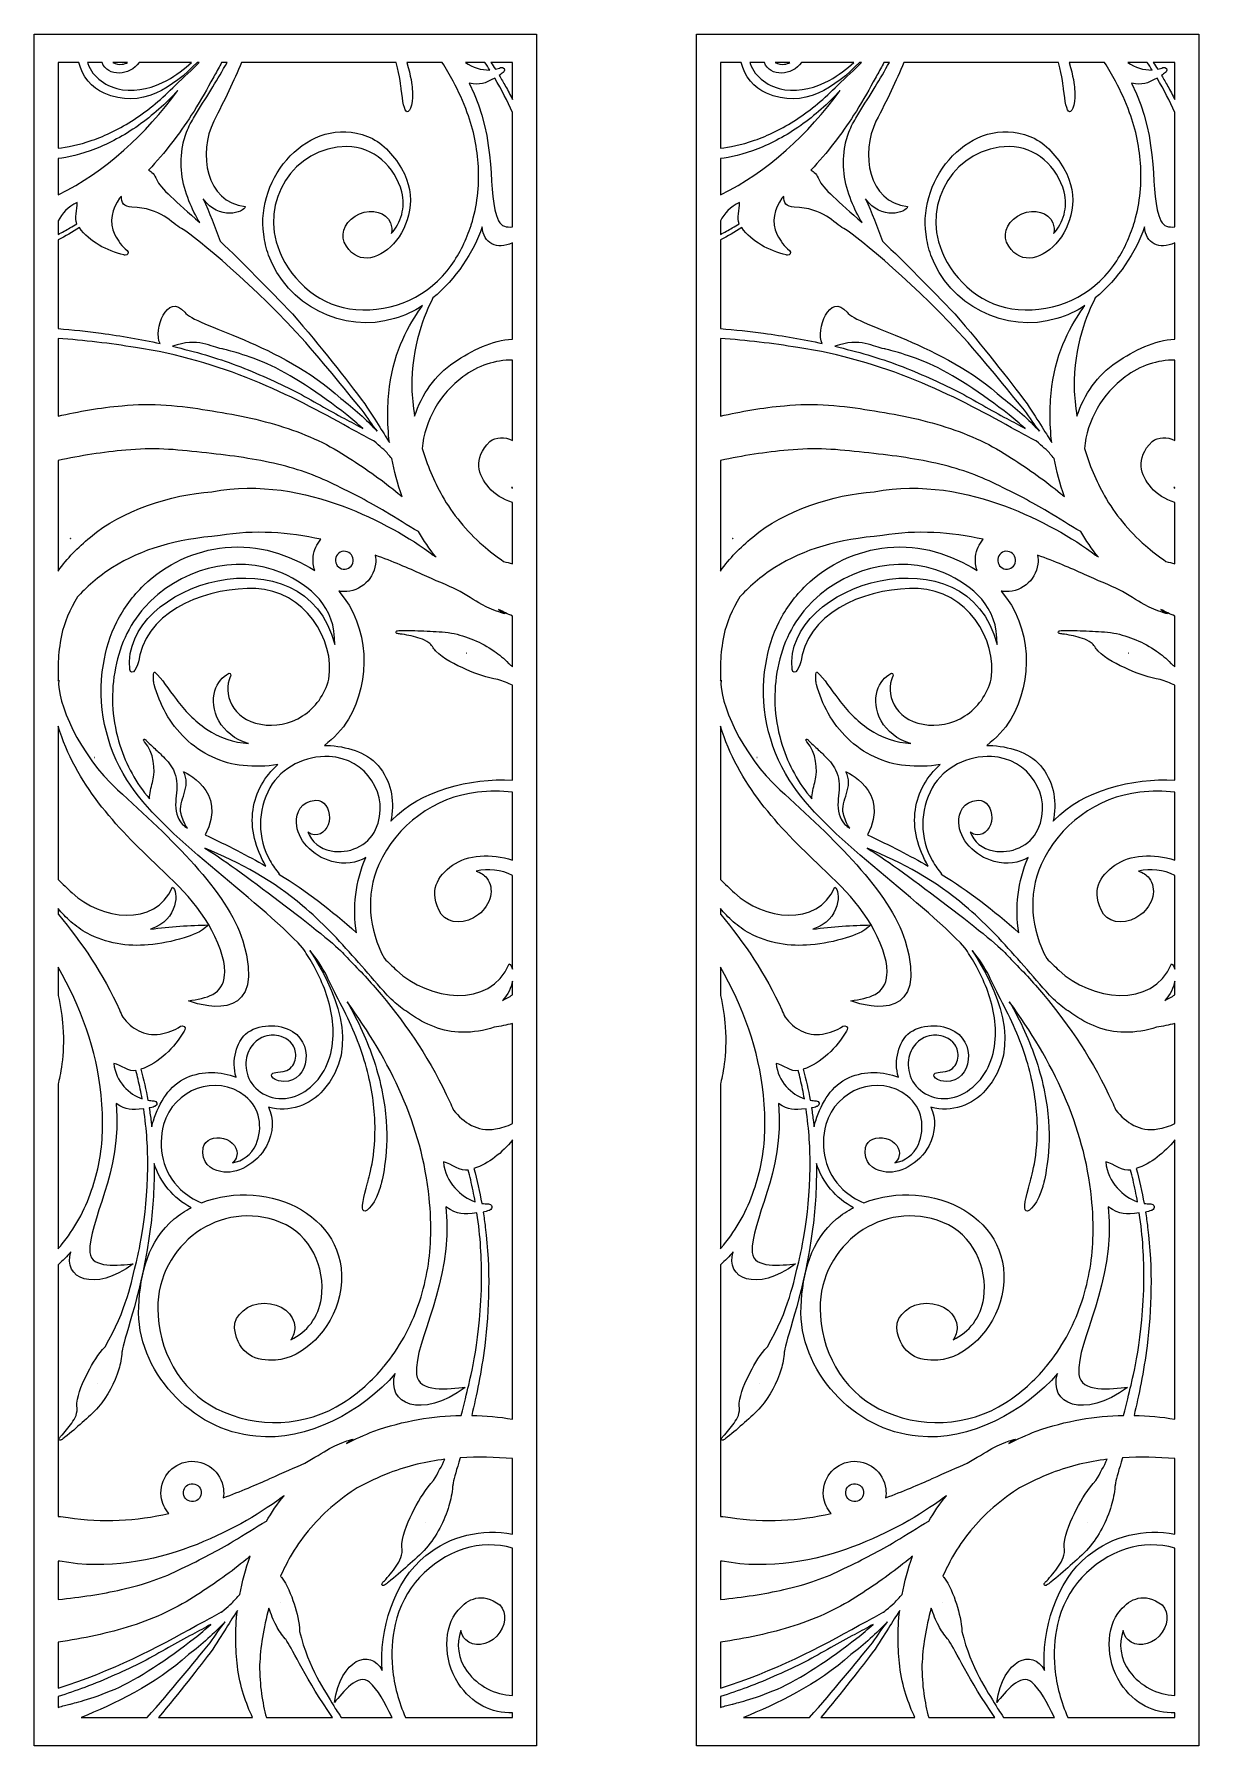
# Model space of a CAD drawing. Header units: centimetres. Extents: x -9.8 to 9, y -13.7 to 13.8.
import ezdxf

# ---------------------------------------------------------------- set-up
doc = ezdxf.new("R2010")
doc.units = ezdxf.units.CM
doc.header["$MEASUREMENT"] = 0
doc.layers.add('layer 1', color=7, linetype='Continuous')

msp = doc.modelspace()

# ---------------------------------------------------------------- linework, layer by layer
at = {"layer": 'layer 1', "color": 177, "lineweight": 9}
for points, knots in [([(-1.7025, 13.84491), (-1.7025, 13.84491), (-9.7874, 13.84491), (-9.7874, 13.84491), (-9.7874, 13.84491), (-9.7874, 13.84491), (-9.7874, -13.70751), (-9.7874, -13.70751), (-9.7874, -13.70751), (-9.7874, -13.70751), (-1.7025, -13.70751), (-1.7025, -13.70751), (-1.7025, -13.70751), (-1.7025, -13.70751), (-1.7025, 13.84491), (-1.7025, 13.84491)], [0, 0, 0, 0, 0.2, 0.2, 0.2, 0.2, 0.4, 0.4, 0.4, 0.4, 0.6, 0.6, 0.6, 0.6, 1, 1, 1, 1]), ([(-9.40201, 12.0099), (-9.40201, 12.0099), (-9.40201, 13.39085), (-9.40201, 13.39085), (-9.40201, 13.39085), (-9.40201, 13.39085), (-9.06731, 13.39085), (-9.06731, 13.39085), (-9.06731, 13.39085), (-9.02119, 13.16647), (-8.8596, 12.98178), (-8.6624, 12.8957), (-8.6624, 12.8957), (-8.07067, 12.62668), (-7.53951, 13.00176), (-7.16529, 13.39085), (-7.16529, 13.39085), (-7.16529, 13.39085), (-7.13446, 13.39085), (-7.13446, 13.39085), (-7.13446, 13.39085), (-7.24728, 13.26515), (-7.37293, 13.16689), (-7.51932, 13.01861), (-7.51932, 13.01861), (-7.723, 12.81157), (-7.94794, 12.62364), (-8.17765, 12.47383), (-8.17765, 12.47383), (-8.40714, 12.32269), (-8.64083, 12.21114), (-8.8523, 12.13764), (-8.8523, 12.13764), (-9.07084, 12.06133), (-9.26183, 12.02629), (-9.40201, 12.0099)], [0, 0, 0, 0, 0.1, 0.1, 0.1, 0.1, 0.2, 0.2, 0.2, 0.2, 0.3, 0.3, 0.3, 0.3, 0.4, 0.4, 0.4, 0.4, 0.5, 0.5, 0.5, 0.5, 0.6, 0.6, 0.6, 0.6, 0.7, 0.7, 0.7, 0.7, 0.8, 0.8, 0.8, 0.8, 1, 1, 1, 1]), ([(-8.92825, 13.39085), (-8.92825, 13.39085), (-8.69588, 13.39085), (-8.69588, 13.39085), (-8.69588, 13.39085), (-8.60491, 13.15407), (-8.24356, 13.17291), (-8.1, 13.39085), (-8.1, 13.39085), (-8.1, 13.39085), (-7.25649, 13.39085), (-7.25649, 13.39085), (-7.25649, 13.39085), (-7.368, 13.28753), (-7.49945, 13.185), (-7.65253, 13.10208), (-7.65253, 13.10208), (-7.86042, 12.98875), (-8.11704, 12.91414), (-8.36752, 12.95244), (-8.36752, 12.95244), (-8.61309, 12.98845), (-8.8527, 13.14894), (-8.92356, 13.37499), (-8.92356, 13.37499), (-8.92522, 13.38026), (-8.92678, 13.38553), (-8.92825, 13.39085)], [0, 0, 0, 0, 0.125, 0.125, 0.125, 0.125, 0.25, 0.25, 0.25, 0.25, 0.375, 0.375, 0.375, 0.375, 0.5, 0.5, 0.5, 0.5, 0.625, 0.625, 0.625, 0.625, 0.75, 0.75, 0.75, 0.75, 1, 1, 1, 1]), ([(-8.52033, 13.39085), (-8.52033, 13.39085), (-8.28438, 13.39085), (-8.28438, 13.39085), (-8.28438, 13.39085), (-8.31009, 13.37607), (-8.33933, 13.36535), (-8.37102, 13.36089), (-8.37102, 13.36089), (-8.42082, 13.35336), (-8.47745, 13.36196), (-8.52033, 13.39085)], [0, 0, 0, 0, 0.25, 0.25, 0.25, 0.25, 0.5, 0.5, 0.5, 0.5, 1, 1, 1, 1]), ([(-6.77009, 13.39085), (-6.77009, 13.39085), (-6.68331, 13.39085), (-6.68331, 13.39085), (-6.68331, 13.39085), (-6.75605, 13.25819), (-6.83353, 13.12724), (-6.91351, 12.99676), (-6.91351, 12.99676), (-6.99903, 12.85676), (-7.08685, 12.71689), (-7.17425, 12.57493), (-7.17425, 12.57493), (-7.2155, 12.50769), (-7.26698, 12.42578), (-7.30578, 12.33725), (-7.30578, 12.33725), (-7.3451, 12.24959), (-7.37588, 12.15693), (-7.39508, 12.06), (-7.39508, 12.06), (-7.45819, 11.75833), (-7.40898, 11.43838), (-7.29674, 11.16234), (-7.29674, 11.16234), (-7.24648, 11.03923), (-7.1884, 10.92311), (-7.12164, 10.81218), (-7.12164, 10.81218), (-7.48942, 11.14259), (-7.76975, 11.37617), (-7.81593, 11.50213), (-7.81593, 11.50213), (-7.85003, 11.58803), (-7.89538, 11.63557), (-7.94561, 11.65499), (-7.94561, 11.65499), (-7.68274, 11.93704), (-7.45278, 12.23922), (-7.2583, 12.54156), (-7.2583, 12.54156), (-7.14177, 12.72168), (-7.03742, 12.90129), (-6.94426, 13.07718), (-6.94426, 13.07718), (-6.92372, 13.11233), (-6.90326, 13.14778), (-6.88311, 13.18357), (-6.88311, 13.18357), (-6.84495, 13.25146), (-6.80718, 13.3206), (-6.77009, 13.39085)], [0, 0, 0, 0, 0.07142857, 0.07142857, 0.07142857, 0.07142857, 0.14285714, 0.14285714, 0.14285714, 0.14285714, 0.21428571, 0.21428571, 0.21428571, 0.21428571, 0.28571429, 0.28571429, 0.28571429, 0.28571429, 0.35714286, 0.35714286, 0.35714286, 0.35714286, 0.42857143, 0.42857143, 0.42857143, 0.42857143, 0.5, 0.5, 0.5, 0.5, 0.57142857, 0.57142857, 0.57142857, 0.57142857, 0.64285714, 0.64285714, 0.64285714, 0.64285714, 0.71428571, 0.71428571, 0.71428571, 0.71428571, 0.78571429, 0.78571429, 0.78571429, 0.78571429, 0.85714286, 0.85714286, 0.85714286, 0.85714286, 1, 1, 1, 1]), ([(-6.45019, 13.39085), (-6.45019, 13.39085), (-3.96135, 13.39085), (-3.96135, 13.39085), (-3.96135, 13.39085), (-3.89433, 13.15657), (-3.88296, 12.9933), (-3.87831, 12.96119), (-3.87831, 12.96119), (-3.85467, 12.76362), (-3.83214, 12.60398), (-3.78486, 12.59584), (-3.78486, 12.59584), (-3.73473, 12.58722), (-3.67514, 12.76512), (-3.70126, 12.98103), (-3.70126, 12.98103), (-3.70568, 13.01374), (-3.7219, 13.16936), (-3.78887, 13.39085), (-3.78887, 13.39085), (-3.78887, 13.39085), (-3.21911, 13.39085), (-3.21911, 13.39085), (-3.21911, 13.39085), (-3.15616, 13.29267), (-3.09708, 13.19174), (-3.0421, 13.08792), (-3.0421, 13.08792), (-2.95564, 12.92641), (-2.87991, 12.75713), (-2.8154, 12.58111), (-2.8154, 12.58111), (-2.71352, 12.30257), (-2.65257, 12.00775), (-2.6374, 11.71241), (-2.6374, 11.71241), (-2.62122, 11.39642), (-2.65697, 11.07912), (-2.75138, 10.77799), (-2.75138, 10.77799), (-2.7531, 10.77467), (-2.75433, 10.77036), (-2.75486, 10.76695), (-2.75486, 10.76695), (-2.82726, 10.54028), (-2.93239, 10.3233), (-3.07339, 10.12357), (-3.07339, 10.12357), (-3.42024, 9.63258), (-4.01328, 9.36205), (-4.61002, 9.4112), (-4.61002, 9.4112), (-5.16642, 9.45729), (-5.6342, 9.84973), (-5.841, 10.35418), (-5.841, 10.35418), (-6.1629, 11.13879), (-5.62017, 12.03519), (-4.75488, 12.03689), (-4.75488, 12.03689), (-4.32619, 12.03689), (-3.97362, 11.70812), (-3.87151, 11.30793), (-3.87151, 11.30793), (-3.80625, 11.05239), (-3.88124, 10.80949), (-4.04003, 10.63647), (-4.04003, 10.63647), (-4.02607, 10.69452), (-4.02946, 10.75495), (-4.05345, 10.81102), (-4.05345, 10.81102), (-4.1229, 10.9768), (-4.34581, 11.04146), (-4.5511, 10.95452), (-4.5511, 10.95452), (-4.75574, 10.86883), (-4.8652, 10.66394), (-4.79549, 10.49755), (-4.79549, 10.49755), (-4.43766, 9.7524), (-3.34595, 10.78231), (-3.87346, 11.68275), (-3.87346, 11.68275), (-4.00993, 11.91571), (-4.2061, 12.11812), (-4.41971, 12.1999), (-4.41971, 12.1999), (-5.37367, 12.56442), (-6.23079, 11.52461), (-6.09132, 10.62382), (-6.09132, 10.62382), (-6.07805, 10.50686), (-6.05182, 10.3953), (-6.01436, 10.29005), (-6.01436, 10.29005), (-5.7321, 9.4971), (-4.81372, 9.01028), (-3.98631, 9.26977), (-3.98631, 9.26977), (-3.8292, 9.31114), (-3.67806, 9.38258), (-3.53622, 9.47562), (-3.53622, 9.47562), (-3.54548, 9.46313), (-3.55491, 9.45028), (-3.5645, 9.43707), (-3.5645, 9.43707), (-3.74528, 9.18216), (-3.99064, 8.76334), (-4.0691, 8.17169), (-4.0691, 8.17169), (-4.10164, 7.89639), (-4.10704, 7.59332), (-4.06964, 7.27282), (-4.06964, 7.27282), (-4.14134, 7.38486), (-4.28227, 7.6118), (-4.46496, 7.89642), (-4.46496, 7.89642), (-4.76846, 8.29093), (-5.1773, 8.82167), (-5.62854, 9.34147), (-5.62854, 9.34147), (-6.02258, 9.74921), (-6.42953, 10.16959), (-6.79654, 10.51507), (-6.79654, 10.51507), (-6.87395, 10.74411), (-6.9683, 10.97579), (-7.06836, 11.19715), (-7.06836, 11.19715), (-6.81852, 10.83719), (-6.40556, 10.97344), (-6.38927, 11.07099), (-6.38927, 11.07099), (-7.03002, 11.13865), (-7.14646, 11.93565), (-6.89869, 12.4444), (-6.89869, 12.4444), (-6.71931, 12.78827), (-6.5723, 13.09441), (-6.45019, 13.39085)], [0, 0, 0, 0, 0.02702703, 0.02702703, 0.02702703, 0.02702703, 0.05405405, 0.05405405, 0.05405405, 0.05405405, 0.08108108, 0.08108108, 0.08108108, 0.08108108, 0.10810811, 0.10810811, 0.10810811, 0.10810811, 0.13513514, 0.13513514, 0.13513514, 0.13513514, 0.16216216, 0.16216216, 0.16216216, 0.16216216, 0.18918919, 0.18918919, 0.18918919, 0.18918919, 0.21621622, 0.21621622, 0.21621622, 0.21621622, 0.24324324, 0.24324324, 0.24324324, 0.24324324, 0.27027027, 0.27027027, 0.27027027, 0.27027027, 0.2972973, 0.2972973, 0.2972973, 0.2972973, 0.32432432, 0.32432432, 0.32432432, 0.32432432, 0.35135135, 0.35135135, 0.35135135, 0.35135135, 0.37837838, 0.37837838, 0.37837838, 0.37837838, 0.40540541, 0.40540541, 0.40540541, 0.40540541, 0.43243243, 0.43243243, 0.43243243, 0.43243243, 0.45945946, 0.45945946, 0.45945946, 0.45945946, 0.48648649, 0.48648649, 0.48648649, 0.48648649, 0.51351351, 0.51351351, 0.51351351, 0.51351351, 0.54054054, 0.54054054, 0.54054054, 0.54054054, 0.56756757, 0.56756757, 0.56756757, 0.56756757, 0.59459459, 0.59459459, 0.59459459, 0.59459459, 0.62162162, 0.62162162, 0.62162162, 0.62162162, 0.64864865, 0.64864865, 0.64864865, 0.64864865, 0.67567568, 0.67567568, 0.67567568, 0.67567568, 0.7027027, 0.7027027, 0.7027027, 0.7027027, 0.72972973, 0.72972973, 0.72972973, 0.72972973, 0.75675676, 0.75675676, 0.75675676, 0.75675676, 0.78378378, 0.78378378, 0.78378378, 0.78378378, 0.81081081, 0.81081081, 0.81081081, 0.81081081, 0.83783784, 0.83783784, 0.83783784, 0.83783784, 0.86486486, 0.86486486, 0.86486486, 0.86486486, 0.89189189, 0.89189189, 0.89189189, 0.89189189, 0.91891892, 0.91891892, 0.91891892, 0.91891892, 0.94594595, 0.94594595, 0.94594595, 0.94594595, 1, 1, 1, 1]), ([(-2.84595, 13.39085), (-2.84595, 13.39085), (-2.53137, 13.39085), (-2.53137, 13.39085), (-2.53137, 13.39085), (-2.50433, 13.35031), (-2.47802, 13.30966), (-2.45241, 13.26899), (-2.45241, 13.26899), (-2.59043, 13.26286), (-2.72676, 13.31375), (-2.84595, 13.39085)], [0, 0, 0, 0, 0.25, 0.25, 0.25, 0.25, 0.5, 0.5, 0.5, 0.5, 1, 1, 1, 1]), ([(-2.43487, 13.39085), (-2.43487, 13.39085), (-2.08789, 13.39085), (-2.08789, 13.39085), (-2.08789, 13.39085), (-2.08789, 13.39085), (-2.08789, 12.79496), (-2.08789, 12.79496), (-2.08789, 12.79496), (-2.12356, 12.86551), (-2.16092, 12.93594), (-2.20007, 13.00602), (-2.20007, 13.00602), (-2.2328, 13.06491), (-2.26695, 13.12358), (-2.30219, 13.18154), (-2.30219, 13.18154), (-2.28042, 13.19643), (-2.259, 13.21257), (-2.23872, 13.22989), (-2.23872, 13.22989), (-2.23602, 13.23258), (-2.233, 13.23505), (-2.22986, 13.23785), (-2.22986, 13.23785), (-2.19224, 13.2715), (-2.23455, 13.32882), (-2.27856, 13.30944), (-2.27856, 13.30944), (-2.30694, 13.297), (-2.33509, 13.28778), (-2.36334, 13.2811), (-2.36334, 13.2811), (-2.38673, 13.31786), (-2.41056, 13.35445), (-2.43487, 13.39085)], [0, 0, 0, 0, 0.1, 0.1, 0.1, 0.1, 0.2, 0.2, 0.2, 0.2, 0.3, 0.3, 0.3, 0.3, 0.4, 0.4, 0.4, 0.4, 0.5, 0.5, 0.5, 0.5, 0.6, 0.6, 0.6, 0.6, 0.7, 0.7, 0.7, 0.7, 0.8, 0.8, 0.8, 0.8, 1, 1, 1, 1]), ([(-2.08789, 12.58741), (-2.08789, 12.58741), (-2.08789, 10.74473), (-2.08789, 10.74473), (-2.08789, 10.74473), (-2.18447, 10.73182), (-2.26761, 10.75271), (-2.31067, 10.84031), (-2.31067, 10.84031), (-2.51872, 11.26354), (-2.30017, 12.11926), (-2.78792, 13.0579), (-2.78792, 13.0579), (-2.59724, 13.02088), (-2.54402, 13.05131), (-2.37387, 13.13914), (-2.37387, 13.13914), (-2.26379, 12.95256), (-2.16902, 12.76679), (-2.08789, 12.58741)], [0, 0, 0, 0, 0.16666667, 0.16666667, 0.16666667, 0.16666667, 0.33333333, 0.33333333, 0.33333333, 0.33333333, 0.5, 0.5, 0.5, 0.5, 0.66666667, 0.66666667, 0.66666667, 0.66666667, 1, 1, 1, 1]), ([(-9.40201, 11.26038), (-9.40201, 11.26038), (-9.40201, 11.84201), (-9.40201, 11.84201), (-9.40201, 11.84201), (-9.25067, 11.86326), (-9.03985, 11.90738), (-8.80124, 12.00043), (-8.80124, 12.00043), (-8.58185, 12.08548), (-8.34238, 12.21137), (-8.11093, 12.3758), (-8.11093, 12.3758), (-7.88629, 12.53435), (-7.67016, 12.72794), (-7.47541, 12.93851), (-7.47541, 12.93851), (-7.99611, 12.23685), (-8.63125, 11.63312), (-9.40201, 11.26038)], [0, 0, 0, 0, 0.16666667, 0.16666667, 0.16666667, 0.16666667, 0.33333333, 0.33333333, 0.33333333, 0.33333333, 0.5, 0.5, 0.5, 0.5, 0.66666667, 0.66666667, 0.66666667, 0.66666667, 1, 1, 1, 1]), ([(-9.40201, 9.10717), (-9.40201, 9.10717), (-9.40201, 10.53319), (-9.40201, 10.53319), (-9.40201, 10.53319), (-9.28661, 10.59485), (-9.17253, 10.66093), (-9.06073, 10.7314), (-9.06073, 10.7314), (-8.90005, 10.50471), (-8.61615, 10.35814), (-8.34414, 10.29238), (-8.34414, 10.29238), (-8.33726, 10.2903), (-8.33026, 10.28885), (-8.32309, 10.28712), (-8.32309, 10.28712), (-8.27978, 10.2776), (-8.25936, 10.3376), (-8.29128, 10.36256), (-8.29128, 10.36256), (-8.37498, 10.42869), (-8.44082, 10.52029), (-8.48785, 10.61535), (-8.48785, 10.61535), (-8.5934, 10.82954), (-8.53245, 11.03196), (-8.41293, 11.20729), (-8.41293, 11.20729), (-8.40289, 11.21585), (-8.3929, 11.22443), (-8.38298, 11.23307), (-8.38298, 11.23307), (-8.39041, 11.13746), (-8.34576, 11.0632), (-8.21675, 11.06056), (-8.21675, 11.06056), (-7.74312, 11.04997), (-7.5722, 10.80218), (-7.41716, 10.71627), (-7.41716, 10.71627), (-7.33105, 10.68677), (-6.37686, 9.92456), (-5.56874, 9.04775), (-5.56874, 9.04775), (-5.15984, 8.60212), (-4.79483, 8.13614), (-4.50963, 7.79466), (-4.50963, 7.79466), (-4.42093, 7.66729), (-4.33879, 7.55182), (-4.26773, 7.45697), (-4.26773, 7.45697), (-4.44214, 7.63936), (-4.63844, 7.81967), (-4.85373, 7.9829), (-4.85373, 7.9829), (-5.81834, 8.86308), (-7.20223, 9.1521), (-7.36514, 9.36929), (-7.36514, 9.36929), (-7.64553, 9.7027), (-7.87566, 9.07894), (-7.76261, 8.86652), (-7.76261, 8.86652), (-8.07198, 8.93282), (-8.38894, 8.98731), (-8.70729, 9.03242), (-8.70729, 9.03242), (-8.93785, 9.06172), (-9.16988, 9.08688), (-9.40201, 9.10717)], [0, 0, 0, 0, 0.05263158, 0.05263158, 0.05263158, 0.05263158, 0.10526316, 0.10526316, 0.10526316, 0.10526316, 0.15789474, 0.15789474, 0.15789474, 0.15789474, 0.21052632, 0.21052632, 0.21052632, 0.21052632, 0.26315789, 0.26315789, 0.26315789, 0.26315789, 0.31578947, 0.31578947, 0.31578947, 0.31578947, 0.36842105, 0.36842105, 0.36842105, 0.36842105, 0.42105263, 0.42105263, 0.42105263, 0.42105263, 0.47368421, 0.47368421, 0.47368421, 0.47368421, 0.52631579, 0.52631579, 0.52631579, 0.52631579, 0.57894737, 0.57894737, 0.57894737, 0.57894737, 0.63157895, 0.63157895, 0.63157895, 0.63157895, 0.68421053, 0.68421053, 0.68421053, 0.68421053, 0.73684211, 0.73684211, 0.73684211, 0.73684211, 0.78947368, 0.78947368, 0.78947368, 0.78947368, 0.84210526, 0.84210526, 0.84210526, 0.84210526, 0.89473684, 0.89473684, 0.89473684, 0.89473684, 1, 1, 1, 1]), ([(-9.40201, 10.62228), (-9.40201, 10.62228), (-9.40201, 10.83832), (-9.40201, 10.83832), (-9.40201, 10.83832), (-9.34286, 10.96016), (-9.24226, 11.07274), (-9.09457, 11.1342), (-9.09457, 11.1342), (-9.08691, 11.02448), (-9.1512, 10.88248), (-9.10098, 10.79449), (-9.10098, 10.79449), (-9.13796, 10.77162), (-9.17533, 10.74947), (-9.21229, 10.72798), (-9.21229, 10.72798), (-9.27532, 10.69111), (-9.33866, 10.65589), (-9.40201, 10.62228)], [0, 0, 0, 0, 0.16666667, 0.16666667, 0.16666667, 0.16666667, 0.33333333, 0.33333333, 0.33333333, 0.33333333, 0.5, 0.5, 0.5, 0.5, 0.66666667, 0.66666667, 0.66666667, 0.66666667, 1, 1, 1, 1]), ([(-2.08789, 10.48633), (-2.08789, 10.48633), (-2.08789, 8.93858), (-2.08789, 8.93858), (-2.08789, 8.93858), (-2.41907, 8.91541), (-2.73658, 8.76302), (-3.03108, 8.56196), (-3.03108, 8.56196), (-3.33158, 8.3568), (-3.54684, 8.04634), (-3.66412, 7.6974), (-3.66412, 7.6974), (-3.68994, 7.85566), (-3.70507, 8.00832), (-3.71073, 8.15142), (-3.71073, 8.15142), (-3.71563, 8.84001), (-3.50515, 9.33644), (-3.36788, 9.59941), (-3.36788, 9.59941), (-3.0008, 9.89953), (-2.71428, 10.33766), (-2.57801, 10.74216), (-2.57801, 10.74216), (-2.55585, 10.47648), (-2.34043, 10.36977), (-2.08789, 10.48633)], [0, 0, 0, 0, 0.125, 0.125, 0.125, 0.125, 0.25, 0.25, 0.25, 0.25, 0.375, 0.375, 0.375, 0.375, 0.5, 0.5, 0.5, 0.5, 0.625, 0.625, 0.625, 0.625, 0.75, 0.75, 0.75, 0.75, 1, 1, 1, 1]), ([(-9.40201, 7.69798), (-9.40201, 7.69798), (-9.40201, 8.94663), (-9.40201, 8.94663), (-9.40201, 8.94663), (-8.98832, 8.9166), (-8.56442, 8.87162), (-8.15639, 8.79993), (-8.15639, 8.79993), (-6.79242, 8.60549), (-5.6326, 8.02816), (-4.71984, 7.51129), (-4.71984, 7.51129), (-4.60578, 7.45305), (-4.50232, 7.39361), (-4.40065, 7.33881), (-4.40065, 7.33881), (-4.40065, 7.33881), (-4.32555, 7.29815), (-4.32555, 7.29815), (-4.32555, 7.29815), (-4.32555, 7.29815), (-4.30689, 7.28834), (-4.30689, 7.28834), (-4.30689, 7.28834), (-4.35529, 7.32541), (-4.31082, 7.28982), (-4.31744, 7.29442), (-4.31744, 7.29442), (-4.31744, 7.29442), (-4.28471, 7.26536), (-4.28471, 7.26536), (-4.28471, 7.26536), (-4.24113, 7.22655), (-4.19823, 7.19165), (-4.15895, 7.15854), (-4.15895, 7.15854), (-4.15895, 7.15854), (-4.15615, 7.15628), (-4.15615, 7.15628), (-4.15615, 7.15628), (-4.11285, 7.10941), (-4.07107, 7.06266), (-4.03096, 7.0164), (-4.03096, 7.0164), (-3.99367, 6.81534), (-3.93883, 6.60881), (-3.86278, 6.39919), (-3.86278, 6.39919), (-3.88431, 6.41732), (-3.90648, 6.43564), (-3.92936, 6.45418), (-3.92936, 6.45418), (-4.15578, 6.64324), (-4.43647, 6.84294), (-4.7184, 7.02206), (-4.7184, 7.02206), (-5.02475, 7.22765), (-5.38501, 7.39867), (-5.77387, 7.52129), (-5.77387, 7.52129), (-6.1626, 7.64695), (-6.57885, 7.72956), (-7.00059, 7.79365), (-7.00059, 7.79365), (-7.40198, 7.86198), (-7.90826, 7.9142), (-8.37123, 7.86548), (-8.37123, 7.86548), (-8.7328, 7.83381), (-9.07564, 7.77236), (-9.40201, 7.69798)], [0, 0, 0, 0, 0.05263158, 0.05263158, 0.05263158, 0.05263158, 0.10526316, 0.10526316, 0.10526316, 0.10526316, 0.15789474, 0.15789474, 0.15789474, 0.15789474, 0.21052632, 0.21052632, 0.21052632, 0.21052632, 0.26315789, 0.26315789, 0.26315789, 0.26315789, 0.31578947, 0.31578947, 0.31578947, 0.31578947, 0.36842105, 0.36842105, 0.36842105, 0.36842105, 0.42105263, 0.42105263, 0.42105263, 0.42105263, 0.47368421, 0.47368421, 0.47368421, 0.47368421, 0.52631579, 0.52631579, 0.52631579, 0.52631579, 0.57894737, 0.57894737, 0.57894737, 0.57894737, 0.63157895, 0.63157895, 0.63157895, 0.63157895, 0.68421053, 0.68421053, 0.68421053, 0.68421053, 0.73684211, 0.73684211, 0.73684211, 0.73684211, 0.78947368, 0.78947368, 0.78947368, 0.78947368, 0.84210526, 0.84210526, 0.84210526, 0.84210526, 0.89473684, 0.89473684, 0.89473684, 0.89473684, 1, 1, 1, 1]), ([(-7.56226, 8.82163), (-7.1522, 8.97015), (-6.92898, 8.80512), (-6.76741, 8.78203), (-6.76741, 8.78203), (-6.72723, 8.77267), (-6.43013, 8.70379), (-6.03786, 8.53974), (-6.03786, 8.53974), (-5.67446, 8.37852), (-5.18394, 8.05361), (-4.75722, 7.71763), (-4.75722, 7.71763), (-4.66852, 7.64744), (-4.58201, 7.57344), (-4.49857, 7.49727), (-4.49857, 7.49727), (-4.58953, 7.55213), (-4.68764, 7.60578), (-4.79282, 7.65796), (-4.79282, 7.65796), (-5.03925, 7.78867), (-5.31452, 7.94855), (-5.58946, 8.101), (-5.58946, 8.101), (-5.88254, 8.2414), (-6.19391, 8.38617), (-6.52548, 8.51284), (-6.52548, 8.51284), (-6.85189, 8.63547), (-7.20086, 8.73711), (-7.56226, 8.82163)], [0, 0, 0, 0, 0.11111111, 0.11111111, 0.11111111, 0.11111111, 0.22222222, 0.22222222, 0.22222222, 0.22222222, 0.33333333, 0.33333333, 0.33333333, 0.33333333, 0.44444444, 0.44444444, 0.44444444, 0.44444444, 0.55555556, 0.55555556, 0.55555556, 0.55555556, 0.66666667, 0.66666667, 0.66666667, 0.66666667, 0.77777778, 0.77777778, 0.77777778, 0.77777778, 1, 1, 1, 1]), ([(-2.08789, 8.59972), (-2.08789, 8.59972), (-2.08789, 7.3051), (-2.08789, 7.3051), (-2.08789, 7.3051), (-2.21276, 7.36765), (-2.35268, 7.36655), (-2.45388, 7.28899), (-2.45388, 7.28899), (-2.73156, 7.00616), (-2.64226, 6.7519), (-2.46641, 6.54614), (-2.46641, 6.54614), (-2.37415, 6.43817), (-2.24134, 6.35736), (-2.08789, 6.30801), (-2.08789, 6.30801), (-2.08789, 6.30801), (-2.08789, 5.31994), (-2.08789, 5.31994), (-2.08789, 5.31994), (-2.13615, 5.33157), (-2.18423, 5.34471), (-2.23204, 5.35934), (-2.23204, 5.35934), (-2.33892, 5.43252), (-2.46515, 5.52855), (-2.56248, 5.61398), (-2.56248, 5.61398), (-2.83168, 5.85176), (-3.05347, 6.12104), (-3.21805, 6.41209), (-3.21805, 6.41209), (-3.35843, 6.65965), (-3.465, 6.91869), (-3.54267, 7.17454), (-3.54267, 7.17454), (-3.50334, 7.62967), (-3.25281, 8.05451), (-2.88636, 8.33089), (-2.88636, 8.33089), (-2.64456, 8.51337), (-2.36365, 8.59937), (-2.08789, 8.59972)], [0, 0, 0, 0, 0.08333333, 0.08333333, 0.08333333, 0.08333333, 0.16666667, 0.16666667, 0.16666667, 0.16666667, 0.25, 0.25, 0.25, 0.25, 0.33333333, 0.33333333, 0.33333333, 0.33333333, 0.41666667, 0.41666667, 0.41666667, 0.41666667, 0.5, 0.5, 0.5, 0.5, 0.58333333, 0.58333333, 0.58333333, 0.58333333, 0.66666667, 0.66666667, 0.66666667, 0.66666667, 0.75, 0.75, 0.75, 0.75, 0.83333333, 0.83333333, 0.83333333, 0.83333333, 1, 1, 1, 1]), ([(-9.40201, 5.20292), (-9.40201, 5.20292), (-9.40201, 6.98532), (-9.40201, 6.98532), (-9.40201, 6.98532), (-9.04377, 7.05677), (-8.68026, 7.11902), (-8.31258, 7.14998), (-8.31258, 7.14998), (-7.88619, 7.19096), (-7.51894, 7.16282), (-7.08909, 7.11259), (-7.08909, 7.11259), (-6.67748, 7.06948), (-6.29116, 7.01926), (-5.93518, 6.93785), (-5.93518, 6.93785), (-5.57822, 6.85873), (-5.25498, 6.7449), (-4.96991, 6.60078), (-4.96991, 6.60078), (-4.65016, 6.4481), (-4.38568, 6.31042), (-4.13574, 6.16055), (-4.13574, 6.16055), (-3.95667, 6.05651), (-3.7751, 5.93092), (-3.60278, 5.83825), (-3.60278, 5.83825), (-3.51986, 5.69682), (-3.42442, 5.5587), (-3.31756, 5.42625), (-3.31756, 5.42625), (-3.33321, 5.43756), (-3.34912, 5.44909), (-3.36531, 5.46097), (-3.36531, 5.46097), (-3.73698, 5.74038), (-4.24068, 6.03041), (-4.82859, 6.25133), (-4.82859, 6.25133), (-5.42037, 6.47177), (-6.15472, 6.62509), (-6.92889, 6.47932), (-6.92889, 6.47932), (-7.59155, 6.43369), (-8.37787, 6.17678), (-8.88303, 5.75097), (-8.88303, 5.75097), (-9.09307, 5.57441), (-9.25185, 5.41433), (-9.40201, 5.20292)], [0, 0, 0, 0, 0.07142857, 0.07142857, 0.07142857, 0.07142857, 0.14285714, 0.14285714, 0.14285714, 0.14285714, 0.21428571, 0.21428571, 0.21428571, 0.21428571, 0.28571429, 0.28571429, 0.28571429, 0.28571429, 0.35714286, 0.35714286, 0.35714286, 0.35714286, 0.42857143, 0.42857143, 0.42857143, 0.42857143, 0.5, 0.5, 0.5, 0.5, 0.57142857, 0.57142857, 0.57142857, 0.57142857, 0.64285714, 0.64285714, 0.64285714, 0.64285714, 0.71428571, 0.71428571, 0.71428571, 0.71428571, 0.78571429, 0.78571429, 0.78571429, 0.78571429, 0.85714286, 0.85714286, 0.85714286, 0.85714286, 1, 1, 1, 1]), ([(-2.08789, 6.54651), (-2.08789, 6.54651), (-2.08789, 6.53703), (-2.08789, 6.53703), (-2.08789, 6.53703), (-2.09359, 6.53987), (-2.09925, 6.54276), (-2.10488, 6.54573), (-2.10488, 6.54573), (-2.0992, 6.54585), (-2.09353, 6.5461), (-2.08789, 6.54651)], [0, 0, 0, 0, 0.25, 0.25, 0.25, 0.25, 0.5, 0.5, 0.5, 0.5, 1, 1, 1, 1]), ([(-9.40201, -0.32116), (-9.40201, -0.32116), (-9.40201, -0.23087), (-9.40201, -0.23087), (-9.40201, -0.23087), (-9.34498, -0.29563), (-9.27623, -0.37492), (-9.19675, -0.44337), (-9.19675, -0.44337), (-9.11692, -0.51334), (-9.02905, -0.57588), (-8.93291, -0.6276), (-8.93291, -0.6276), (-8.63478, -0.79208), (-8.28094, -0.8439), (-7.95304, -0.81487), (-7.95304, -0.81487), (-7.7536, -0.79695), (-7.56322, -0.75949), (-7.37625, -0.70162), (-7.37625, -0.70162), (-7.24071, -0.65969), (-7.1138, -0.6155), (-6.97679, -0.49431), (-6.97679, -0.49431), (-7.28381, -0.49628), (-7.60587, -0.52297), (-7.91572, -0.5624), (-7.91572, -0.5624), (-7.45454, -0.4153), (-7.46451, 0.065), (-7.56224, 0.11385), (-7.56224, 0.11385), (-7.8415, -0.5409), (-8.72096, -0.40538), (-9.17787, 0.0213), (-9.17787, 0.0213), (-9.2543, 0.09673), (-9.32883, 0.16915), (-9.40201, 0.23901), (-9.40201, 0.23901), (-9.40201, 0.23901), (-9.40201, 2.70629), (-9.40201, 2.70629), (-9.40201, 2.70629), (-9.12147, 1.78257), (-8.48562, 1.09733), (-7.78017, 0.43706), (-7.78017, 0.43706), (-7.34393, 0.02876), (-6.93183, -0.39542), (-6.75387, -1.00834), (-6.75387, -1.00834), (-6.72681, -1.10768), (-6.71749, -1.20606), (-6.72227, -1.28982), (-6.72227, -1.28982), (-6.7414, -1.62567), (-7.0169, -1.66834), (-7.30569, -1.71562), (-7.30569, -1.71562), (-6.98088, -1.83921), (-6.03469, -2.03425), (-6.43117, -0.74843), (-6.43117, -0.74843), (-6.67502, 0.04237), (-7.58736, 0.9045), (-8.44564, 1.68341), (-8.44564, 1.68341), (-9.06986, 2.24992), (-9.42353, 3.10303), (-9.39373, 3.44699), (-9.39373, 3.44699), (-9.39373, 3.44699), (-9.40153, 3.4301), (-9.40153, 3.4301), (-9.40153, 3.4301), (-9.40153, 3.4301), (-9.40201, 3.43918), (-9.40201, 3.43918), (-9.40201, 3.43918), (-9.40201, 3.43918), (-9.40201, 3.74392), (-9.40201, 3.74392), (-9.40201, 3.74392), (-9.3952, 3.87525), (-9.37909, 4.01648), (-9.34972, 4.16575), (-9.34972, 4.16575), (-9.30438, 4.37257), (-9.21664, 4.58393), (-9.09088, 4.78723), (-9.09088, 4.78723), (-8.97105, 4.9132), (-8.74497, 5.12838), (-8.52748, 5.26089), (-8.52748, 5.26089), (-8.05227, 5.55642), (-7.52288, 5.71225), (-6.7949, 5.7745), (-6.7949, 5.7745), (-6.2432, 5.87114), (-5.68749, 5.82573), (-5.17108, 5.71395), (-5.17108, 5.71395), (-5.23758, 5.63964), (-5.2828, 5.54486), (-5.29573, 5.43822), (-5.29573, 5.43822), (-5.30541, 5.35887), (-5.29609, 5.28166), (-5.27143, 5.21104), (-5.27143, 5.21104), (-5.68583, 5.46914), (-6.17552, 5.63583), (-6.71155, 5.58243), (-6.71155, 5.58243), (-7.20446, 5.53332), (-7.67343, 5.31285), (-8.02459, 4.97378), (-8.02459, 4.97378), (-8.20003, 4.80336), (-8.34625, 4.60504), (-8.45602, 4.3883), (-8.45602, 4.3883), (-8.56551, 4.17129), (-8.63553, 3.93677), (-8.67404, 3.69967), (-8.67404, 3.69967), (-8.7804, 3.0561), (-8.63982, 2.38246), (-8.29424, 1.84018), (-8.29424, 1.84018), (-7.7253, 0.92522), (-6.22316, -0.0324), (-5.46696, -0.8615), (-5.46696, -0.8615), (-5.41472, -0.93848), (-5.35964, -1.0266), (-5.30354, -1.12371), (-5.30354, -1.12371), (-5.18694, -1.33236), (-5.06954, -1.58849), (-5.01096, -1.87961), (-5.01096, -1.87961), (-4.95223, -2.16773), (-4.95722, -2.49956), (-5.094, -2.78295), (-5.094, -2.78295), (-5.22626, -3.06135), (-5.50414, -3.2873), (-5.79834, -3.28898), (-5.79834, -3.28898), (-5.94145, -3.29006), (-6.08288, -3.23929), (-6.18483, -3.15559), (-6.18483, -3.15559), (-6.28777, -3.07168), (-6.35049, -2.95269), (-6.37117, -2.83819), (-6.37117, -2.83819), (-6.39248, -2.72171), (-6.37287, -2.6101), (-6.33257, -2.52118), (-6.33257, -2.52118), (-6.29302, -2.43228), (-6.23001, -2.36988), (-6.1687, -2.33167), (-6.1687, -2.33167), (-6.04313, -2.25515), (-5.94111, -2.26976), (-5.92132, -2.26842), (-5.92132, -2.26842), (-5.83618, -2.27724), (-5.70988, -2.30319), (-5.62908, -2.42011), (-5.62908, -2.42011), (-5.59032, -2.4776), (-5.56714, -2.55653), (-5.58016, -2.6382), (-5.58016, -2.6382), (-5.59223, -2.71933), (-5.64162, -2.80431), (-5.72228, -2.83458), (-5.72228, -2.83458), (-5.80196, -2.86451), (-5.85776, -2.86074), (-5.89871, -2.86793), (-5.89871, -2.86793), (-5.93942, -2.87268), (-5.96762, -2.88419), (-5.96759, -2.91163), (-5.96759, -2.91163), (-5.96877, -2.93702), (-5.93723, -2.98438), (-5.85251, -3.00265), (-5.85251, -3.00265), (-5.39741, -3.10779), (-5.24791, -2.44143), (-5.62715, -2.21021), (-5.62715, -2.21021), (-5.84792, -2.07564), (-6.18566, -2.08099), (-6.38647, -2.2528), (-6.38647, -2.2528), (-6.52364, -2.37018), (-6.61909, -2.67512), (-6.53809, -2.94692), (-6.53809, -2.94692), (-6.7842, -2.84879), (-7.07291, -2.83595), (-7.3301, -2.94991), (-7.3301, -2.94991), (-7.61319, -3.07534), (-7.77036, -3.34547), (-7.8698, -3.6454), (-7.8698, -3.6454), (-7.88026, -3.67696), (-7.88895, -3.70894), (-7.89608, -3.74122), (-7.89608, -3.74122), (-7.89919, -3.71298), (-7.90253, -3.68469), (-7.90605, -3.65635), (-7.90605, -3.65635), (-7.91482, -3.58459), (-7.92507, -3.51246), (-7.93671, -3.44061), (-7.93671, -3.44061), (-7.90906, -3.43459), (-7.88123, -3.42721), (-7.85409, -3.41817), (-7.85409, -3.41817), (-7.85031, -3.4166), (-7.84631, -3.41535), (-7.84205, -3.41382), (-7.84205, -3.41382), (-7.79105, -3.39556), (-7.80999, -3.32149), (-7.86157, -3.32299), (-7.86157, -3.32299), (-7.8948, -3.32389), (-7.92652, -3.3217), (-7.95729, -3.31694), (-7.95729, -3.31694), (-7.98779, -3.15023), (-8.02516, -2.98319), (-8.07002, -2.81752), (-8.07002, -2.81752), (-7.77852, -2.72137), (-7.53165, -2.46909), (-7.37399, -2.20314), (-7.37399, -2.20314), (-7.36954, -2.19656), (-7.36577, -2.18964), (-7.36161, -2.18263), (-7.36161, -2.18263), (-7.33751, -2.13997), (-7.39424, -2.09896), (-7.43095, -2.12457), (-7.43095, -2.12457), (-7.52793, -2.1915), (-7.64602, -2.23132), (-7.76168, -2.25017), (-7.76168, -2.25017), (-8.0221, -2.29217), (-8.21609, -2.16215), (-8.3625, -1.97908), (-8.3625, -1.97908), (-8.37946, -1.93986), (-8.39702, -1.90113), (-8.41459, -1.86234), (-8.41459, -1.86234), (-8.67564, -1.29015), (-9.02397, -0.76887), (-9.39711, -0.32698), (-9.39711, -0.32698), (-9.39711, -0.32698), (-9.40201, -0.32116), (-9.40201, -0.32116)], [0, 0, 0, 0, 0.01408451, 0.01408451, 0.01408451, 0.01408451, 0.02816901, 0.02816901, 0.02816901, 0.02816901, 0.04225352, 0.04225352, 0.04225352, 0.04225352, 0.05633803, 0.05633803, 0.05633803, 0.05633803, 0.07042254, 0.07042254, 0.07042254, 0.07042254, 0.08450704, 0.08450704, 0.08450704, 0.08450704, 0.09859155, 0.09859155, 0.09859155, 0.09859155, 0.11267606, 0.11267606, 0.11267606, 0.11267606, 0.12676056, 0.12676056, 0.12676056, 0.12676056, 0.14084507, 0.14084507, 0.14084507, 0.14084507, 0.15492958, 0.15492958, 0.15492958, 0.15492958, 0.16901408, 0.16901408, 0.16901408, 0.16901408, 0.18309859, 0.18309859, 0.18309859, 0.18309859, 0.1971831, 0.1971831, 0.1971831, 0.1971831, 0.21126761, 0.21126761, 0.21126761, 0.21126761, 0.22535211, 0.22535211, 0.22535211, 0.22535211, 0.23943662, 0.23943662, 0.23943662, 0.23943662, 0.25352113, 0.25352113, 0.25352113, 0.25352113, 0.26760563, 0.26760563, 0.26760563, 0.26760563, 0.28169014, 0.28169014, 0.28169014, 0.28169014, 0.29577465, 0.29577465, 0.29577465, 0.29577465, 0.30985915, 0.30985915, 0.30985915, 0.30985915, 0.32394366, 0.32394366, 0.32394366, 0.32394366, 0.33802817, 0.33802817, 0.33802817, 0.33802817, 0.35211268, 0.35211268, 0.35211268, 0.35211268, 0.36619718, 0.36619718, 0.36619718, 0.36619718, 0.38028169, 0.38028169, 0.38028169, 0.38028169, 0.3943662, 0.3943662, 0.3943662, 0.3943662, 0.4084507, 0.4084507, 0.4084507, 0.4084507, 0.42253521, 0.42253521, 0.42253521, 0.42253521, 0.43661972, 0.43661972, 0.43661972, 0.43661972, 0.45070423, 0.45070423, 0.45070423, 0.45070423, 0.46478873, 0.46478873, 0.46478873, 0.46478873, 0.47887324, 0.47887324, 0.47887324, 0.47887324, 0.49295775, 0.49295775, 0.49295775, 0.49295775, 0.50704225, 0.50704225, 0.50704225, 0.50704225, 0.52112676, 0.52112676, 0.52112676, 0.52112676, 0.53521127, 0.53521127, 0.53521127, 0.53521127, 0.54929577, 0.54929577, 0.54929577, 0.54929577, 0.56338028, 0.56338028, 0.56338028, 0.56338028, 0.57746479, 0.57746479, 0.57746479, 0.57746479, 0.5915493, 0.5915493, 0.5915493, 0.5915493, 0.6056338, 0.6056338, 0.6056338, 0.6056338, 0.61971831, 0.61971831, 0.61971831, 0.61971831, 0.63380282, 0.63380282, 0.63380282, 0.63380282, 0.64788732, 0.64788732, 0.64788732, 0.64788732, 0.66197183, 0.66197183, 0.66197183, 0.66197183, 0.67605634, 0.67605634, 0.67605634, 0.67605634, 0.69014085, 0.69014085, 0.69014085, 0.69014085, 0.70422535, 0.70422535, 0.70422535, 0.70422535, 0.71830986, 0.71830986, 0.71830986, 0.71830986, 0.73239437, 0.73239437, 0.73239437, 0.73239437, 0.74647887, 0.74647887, 0.74647887, 0.74647887, 0.76056338, 0.76056338, 0.76056338, 0.76056338, 0.77464789, 0.77464789, 0.77464789, 0.77464789, 0.78873239, 0.78873239, 0.78873239, 0.78873239, 0.8028169, 0.8028169, 0.8028169, 0.8028169, 0.81690141, 0.81690141, 0.81690141, 0.81690141, 0.83098592, 0.83098592, 0.83098592, 0.83098592, 0.84507042, 0.84507042, 0.84507042, 0.84507042, 0.85915493, 0.85915493, 0.85915493, 0.85915493, 0.87323944, 0.87323944, 0.87323944, 0.87323944, 0.88732394, 0.88732394, 0.88732394, 0.88732394, 0.90140845, 0.90140845, 0.90140845, 0.90140845, 0.91549296, 0.91549296, 0.91549296, 0.91549296, 0.92957746, 0.92957746, 0.92957746, 0.92957746, 0.94366197, 0.94366197, 0.94366197, 0.94366197, 0.95774648, 0.95774648, 0.95774648, 0.95774648, 0.97183099, 0.97183099, 0.97183099, 0.97183099, 1, 1, 1, 1]), ([(-6.05804, 0.45071), (-6.35276, 0.62281), (-6.67223, 0.78748), (-7.03544, 0.95669), (-7.03544, 0.95669), (-6.65903, 1.66818), (-7.39245, 1.98645), (-7.38559, 1.97175), (-7.38559, 1.97175), (-7.24811, 1.73796), (-7.47503, 1.50144), (-7.42427, 1.29494), (-7.42427, 1.29494), (-7.40218, 1.2182), (-7.3733, 1.13473), (-7.32142, 1.06304), (-7.32142, 1.06304), (-7.33588, 1.07292), (-7.38899, 1.11193), (-7.39843, 1.12207), (-7.39843, 1.12207), (-7.43148, 1.15764), (-7.45686, 1.19979), (-7.47626, 1.24438), (-7.47626, 1.24438), (-7.53042, 1.36919), (-7.5094, 1.50481), (-7.49658, 1.63549), (-7.49658, 1.63549), (-7.48376, 1.76274), (-7.49011, 1.88558), (-7.54798, 2.00111), (-7.54798, 2.00111), (-7.59415, 2.09319), (-7.66274, 2.17107), (-7.73628, 2.24091), (-7.73628, 2.24091), (-7.78489, 2.2875), (-7.83477, 2.33311), (-7.8846, 2.37913), (-7.8846, 2.37913), (-7.91872, 2.41092), (-7.95436, 2.44252), (-7.98569, 2.47797), (-7.98569, 2.47797), (-7.99014, 2.48305), (-7.99436, 2.48851), (-7.99885, 2.4932), (-7.99885, 2.4932), (-8.0131, 2.50991), (-8.03866, 2.48873), (-8.02513, 2.4718), (-8.02513, 2.4718), (-8.02067, 2.46608), (-8.01609, 2.46083), (-8.01157, 2.45572), (-8.01157, 2.45572), (-7.8632, 2.2751), (-7.82576, 2.02362), (-7.88309, 1.79998), (-7.88309, 1.79998), (-7.90504, 1.71286), (-7.9347, 1.6247), (-7.93216, 1.5344), (-7.93216, 1.5344), (-8.14546, 1.78847), (-8.30946, 2.08251), (-8.40766, 2.39766), (-8.40766, 2.39766), (-8.52938, 2.77779), (-8.55856, 3.18451), (-8.49246, 3.57382), (-8.49246, 3.57382), (-8.42813, 3.9668), (-8.26986, 4.32909), (-8.01396, 4.61583), (-8.01396, 4.61583), (-7.47852, 5.22406), (-6.54949, 5.4978), (-5.79316, 5.16754), (-5.79316, 5.16754), (-5.35088, 4.97445), (-4.92742, 4.62763), (-4.95053, 4.01958), (-4.95053, 4.01958), (-5.40723, 5.8925), (-8.40475, 5.01897), (-8.24775, 3.61725), (-8.24775, 3.61725), (-8.24585, 3.59241), (-8.23334, 3.57975), (-8.21867, 3.57632), (-8.21867, 3.57632), (-8.13946, 3.55767), (-8.09471, 3.8091), (-8.08616, 3.85225), (-8.08616, 3.85225), (-7.9093, 4.61506), (-6.95141, 4.94715), (-6.22222, 4.92051), (-6.22222, 4.92051), (-5.44594, 4.89215), (-4.9384, 4.10335), (-5.04467, 3.46526), (-5.04467, 3.46526), (-5.10795, 3.20969), (-5.26216, 3.00201), (-5.46759, 2.8706), (-5.46759, 2.8706), (-5.67178, 2.73962), (-5.919, 2.69388), (-6.13902, 2.73646), (-6.13902, 2.73646), (-6.37237, 2.77942), (-6.52418, 2.89519), (-6.60782, 3.04999), (-6.60782, 3.04999), (-6.6897, 3.20129), (-6.68972, 3.37219), (-6.63112, 3.49898), (-6.63112, 3.49898), (-6.62952, 3.50199), (-6.62814, 3.50515), (-6.62658, 3.50864), (-6.62658, 3.50864), (-6.62146, 3.51998), (-6.62248, 3.56954), (-6.64928, 3.55709), (-6.64928, 3.55709), (-6.65232, 3.55544), (-6.65616, 3.55377), (-6.65903, 3.55211), (-6.65903, 3.55211), (-6.75355, 3.50289), (-6.84114, 3.40836), (-6.88018, 3.27286), (-6.88018, 3.27286), (-6.92159, 3.13412), (-6.90728, 2.95324), (-6.8144, 2.79007), (-6.8144, 2.79007), (-6.72371, 2.62577), (-6.55431, 2.48684), (-6.34263, 2.42818), (-6.34263, 2.42818), (-6.3402, 2.42728), (-6.33817, 2.42698), (-6.33548, 2.42615), (-6.33548, 2.42615), (-6.57423, 2.44501), (-6.81176, 2.51907), (-7.0131, 2.66009), (-7.0131, 2.66009), (-7.2088, 2.78984), (-7.36859, 2.96388), (-7.49827, 3.13416), (-7.49827, 3.13416), (-7.6286, 3.3042), (-7.72969, 3.47083), (-7.84556, 3.57342), (-7.84556, 3.57342), (-7.87097, 3.59554), (-7.87429, 3.44813), (-7.86327, 3.41387), (-7.86327, 3.41387), (-7.86095, 3.40182), (-7.85772, 3.38989), (-7.85504, 3.37865), (-7.85504, 3.37865), (-7.77113, 3.05766), (-7.60291, 2.74764), (-7.35716, 2.51074), (-7.35716, 2.51074), (-7.10612, 2.26482), (-6.76015, 2.10144), (-6.42387, 2.07192), (-6.42387, 2.07192), (-6.24058, 2.05133), (-6.05157, 2.05719), (-5.86727, 2.08898), (-5.86727, 2.08898), (-6.07687, 1.90131), (-6.22686, 1.64385), (-6.26293, 1.3615), (-6.26293, 1.3615), (-6.315, 1.06438), (-6.21961, 0.73201), (-6.05804, 0.45071)], [0, 0, 0, 0, 0.02083333, 0.02083333, 0.02083333, 0.02083333, 0.04166667, 0.04166667, 0.04166667, 0.04166667, 0.0625, 0.0625, 0.0625, 0.0625, 0.08333333, 0.08333333, 0.08333333, 0.08333333, 0.10416667, 0.10416667, 0.10416667, 0.10416667, 0.125, 0.125, 0.125, 0.125, 0.14583333, 0.14583333, 0.14583333, 0.14583333, 0.16666667, 0.16666667, 0.16666667, 0.16666667, 0.1875, 0.1875, 0.1875, 0.1875, 0.20833333, 0.20833333, 0.20833333, 0.20833333, 0.22916667, 0.22916667, 0.22916667, 0.22916667, 0.25, 0.25, 0.25, 0.25, 0.27083333, 0.27083333, 0.27083333, 0.27083333, 0.29166667, 0.29166667, 0.29166667, 0.29166667, 0.3125, 0.3125, 0.3125, 0.3125, 0.33333333, 0.33333333, 0.33333333, 0.33333333, 0.35416667, 0.35416667, 0.35416667, 0.35416667, 0.375, 0.375, 0.375, 0.375, 0.39583333, 0.39583333, 0.39583333, 0.39583333, 0.41666667, 0.41666667, 0.41666667, 0.41666667, 0.4375, 0.4375, 0.4375, 0.4375, 0.45833333, 0.45833333, 0.45833333, 0.45833333, 0.47916667, 0.47916667, 0.47916667, 0.47916667, 0.5, 0.5, 0.5, 0.5, 0.52083333, 0.52083333, 0.52083333, 0.52083333, 0.54166667, 0.54166667, 0.54166667, 0.54166667, 0.5625, 0.5625, 0.5625, 0.5625, 0.58333333, 0.58333333, 0.58333333, 0.58333333, 0.60416667, 0.60416667, 0.60416667, 0.60416667, 0.625, 0.625, 0.625, 0.625, 0.64583333, 0.64583333, 0.64583333, 0.64583333, 0.66666667, 0.66666667, 0.66666667, 0.66666667, 0.6875, 0.6875, 0.6875, 0.6875, 0.70833333, 0.70833333, 0.70833333, 0.70833333, 0.72916667, 0.72916667, 0.72916667, 0.72916667, 0.75, 0.75, 0.75, 0.75, 0.77083333, 0.77083333, 0.77083333, 0.77083333, 0.79166667, 0.79166667, 0.79166667, 0.79166667, 0.8125, 0.8125, 0.8125, 0.8125, 0.83333333, 0.83333333, 0.83333333, 0.83333333, 0.85416667, 0.85416667, 0.85416667, 0.85416667, 0.875, 0.875, 0.875, 0.875, 0.89583333, 0.89583333, 0.89583333, 0.89583333, 0.91666667, 0.91666667, 0.91666667, 0.91666667, 0.9375, 0.9375, 0.9375, 0.9375, 0.95833333, 0.95833333, 0.95833333, 0.95833333, 1, 1, 1, 1]), ([(-9.21023, 5.73344), (-9.21023, 5.73344), (-9.20992, 5.73371), (-9.20992, 5.73371), (-9.20992, 5.73371), (-9.21023, 5.73344), (-9.21023, 5.73344), (-9.21023, 5.73344)], [0, 0, 0, 0, 0.33333333, 0.33333333, 0.33333333, 0.33333333, 1, 1, 1, 1]), ([(-9.2101, 5.73318), (-9.2101, 5.73318), (-9.21023, 5.73338), (-9.21023, 5.73338), (-9.21023, 5.73338), (-9.21023, 5.73338), (-9.2101, 5.73318), (-9.2101, 5.73318), (-9.2101, 5.73318), (-9.2101, 5.73318), (-9.20972, 5.73298), (-9.20972, 5.73298), (-9.20972, 5.73298), (-9.20972, 5.73298), (-9.20992, 5.73298), (-9.20992, 5.73298), (-9.20992, 5.73298), (-9.20992, 5.73298), (-9.2101, 5.73318), (-9.2101, 5.73318)], [0, 0, 0, 0, 0.16666667, 0.16666667, 0.16666667, 0.16666667, 0.33333333, 0.33333333, 0.33333333, 0.33333333, 0.5, 0.5, 0.5, 0.5, 0.66666667, 0.66666667, 0.66666667, 0.66666667, 1, 1, 1, 1]), ([(-9.20965, 5.7328), (-9.20965, 5.7328), (-9.20992, 5.73293), (-9.20992, 5.73293), (-9.20992, 5.73293), (-9.20992, 5.73293), (-9.20965, 5.7328), (-9.20965, 5.7328)], [0, 0, 0, 0, 0.33333333, 0.33333333, 0.33333333, 0.33333333, 1, 1, 1, 1]), ([(-9.20887, 5.73097), (-9.209, 5.73129), (-9.209, 5.73129), (-9.209, 5.73129), (-9.209, 5.73129), (-9.209, 5.73129), (-9.20887, 5.73097), (-9.20882, 5.73085), (-9.20882, 5.73085), (-9.20887, 5.73097), (-9.20887, 5.73097), (-9.20887, 5.73097)], [0, 0, 0, 0, 0.25, 0.25, 0.25, 0.25, 0.5, 0.5, 0.5, 0.5, 1, 1, 1, 1]), ([(-9.20633, 5.72589), (-9.20633, 5.72589), (-9.20692, 5.72575), (-9.20692, 5.72575), (-9.20692, 5.72575), (-9.20692, 5.72575), (-9.20633, 5.72589), (-9.20633, 5.72589), (-9.20633, 5.72589), (-9.20594, 5.72562), (-9.20607, 5.72516), (-9.20574, 5.72437), (-9.20574, 5.72437), (-9.20574, 5.72379), (-9.20561, 5.72379), (-9.2054, 5.7234), (-9.2054, 5.7234), (-9.2054, 5.7234), (-9.20508, 5.72327), (-9.20508, 5.72327), (-9.20508, 5.72327), (-9.20444, 5.72201), (-9.20417, 5.72131), (-9.20378, 5.72026), (-9.20378, 5.72026), (-9.20417, 5.72053), (-9.20398, 5.72078), (-9.20423, 5.72106), (-9.20423, 5.72106), (-9.20404, 5.72118), (-9.20423, 5.72118), (-9.20423, 5.72118), (-9.20423, 5.72118), (-9.20423, 5.72164), (-9.20481, 5.72183), (-9.2047, 5.72196), (-9.2047, 5.72196), (-9.20481, 5.7221), (-9.20481, 5.7221), (-9.20481, 5.7221), (-9.20481, 5.7221), (-9.20481, 5.7221), (-9.2049, 5.72274), (-9.20521, 5.723), (-9.20521, 5.723), (-9.20521, 5.723), (-9.20521, 5.723), (-9.20508, 5.72327), (-9.20508, 5.72327), (-9.20508, 5.72327), (-9.2054, 5.7234), (-9.2054, 5.7234), (-9.2054, 5.7234), (-9.20561, 5.72379), (-9.20574, 5.72379), (-9.20574, 5.72412), (-9.20574, 5.72412), (-9.20574, 5.72412), (-9.20589, 5.72404), (-9.20574, 5.72437), (-9.20574, 5.72437), (-9.20574, 5.72437), (-9.20607, 5.72516), (-9.20607, 5.72516), (-9.20607, 5.72516), (-9.20607, 5.72516), (-9.20633, 5.72522), (-9.20633, 5.72522), (-9.20633, 5.72522), (-9.20633, 5.72509), (-9.20633, 5.7254), (-9.20633, 5.72589)], [0, 0, 0, 0, 0.05263158, 0.05263158, 0.05263158, 0.05263158, 0.10526316, 0.10526316, 0.10526316, 0.10526316, 0.15789474, 0.15789474, 0.15789474, 0.15789474, 0.21052632, 0.21052632, 0.21052632, 0.21052632, 0.26315789, 0.26315789, 0.26315789, 0.26315789, 0.31578947, 0.31578947, 0.31578947, 0.31578947, 0.36842105, 0.36842105, 0.36842105, 0.36842105, 0.42105263, 0.42105263, 0.42105263, 0.42105263, 0.47368421, 0.47368421, 0.47368421, 0.47368421, 0.52631579, 0.52631579, 0.52631579, 0.52631579, 0.57894737, 0.57894737, 0.57894737, 0.57894737, 0.63157895, 0.63157895, 0.63157895, 0.63157895, 0.68421053, 0.68421053, 0.68421053, 0.68421053, 0.73684211, 0.73684211, 0.73684211, 0.73684211, 0.78947368, 0.78947368, 0.78947368, 0.78947368, 0.84210526, 0.84210526, 0.84210526, 0.84210526, 0.89473684, 0.89473684, 0.89473684, 0.89473684, 1, 1, 1, 1]), ([(-9.20287, 5.71804), (-9.20287, 5.71804), (-9.203, 5.71857), (-9.203, 5.71857), (-9.203, 5.71857), (-9.203, 5.71857), (-9.20274, 5.71831), (-9.20274, 5.71831), (-9.20274, 5.71831), (-9.20314, 5.71804), (-9.20287, 5.71804), (-9.20287, 5.71804), (-9.20287, 5.71804), (-9.20287, 5.71804), (-9.20287, 5.71804), (-9.20293, 5.7178), (-9.20293, 5.7178), (-9.20287, 5.71804), (-9.20287, 5.71804), (-9.20287, 5.71804)], [0, 0, 0, 0, 0.16666667, 0.16666667, 0.16666667, 0.16666667, 0.33333333, 0.33333333, 0.33333333, 0.33333333, 0.5, 0.5, 0.5, 0.5, 0.66666667, 0.66666667, 0.66666667, 0.66666667, 1, 1, 1, 1]), ([(-4.65229, 5.35995), (-4.66163, 5.28093), (-4.73347, 5.22474), (-4.81252, 5.23455), (-4.81252, 5.23455), (-4.89109, 5.24409), (-4.94748, 5.31574), (-4.93815, 5.39476), (-4.93815, 5.39476), (-4.92834, 5.47358), (-4.85618, 5.53008), (-4.77771, 5.52041), (-4.77771, 5.52041), (-4.69856, 5.51083), (-4.64252, 5.4389), (-4.65229, 5.35995)], [0, 0, 0, 0, 0.2, 0.2, 0.2, 0.2, 0.4, 0.4, 0.4, 0.4, 0.6, 0.6, 0.6, 0.6, 1, 1, 1, 1]), ([(-2.08789, 4.47777), (-2.08789, 4.47777), (-2.08789, 3.66373), (-2.08789, 3.66373), (-2.08789, 3.66373), (-2.09542, 3.66981), (-2.10236, 3.67563), (-2.10855, 3.68107), (-2.10855, 3.68107), (-2.12361, 3.69367), (-2.13821, 3.70571), (-2.15321, 3.71729), (-2.15321, 3.71729), (-2.21633, 3.79208), (-2.30588, 3.86242), (-2.3827, 3.91454), (-2.3827, 3.91454), (-2.58839, 4.05518), (-2.82907, 4.15949), (-3.07167, 4.20433), (-3.07167, 4.20433), (-3.20478, 4.22849), (-3.33342, 4.22972), (-3.4633, 4.23642), (-3.4633, 4.23642), (-3.59503, 4.24317), (-3.72689, 4.24809), (-3.85629, 4.24536), (-3.85629, 4.24536), (-3.88126, 4.24503), (-3.91379, 4.24673), (-3.93877, 4.24161), (-3.93877, 4.24161), (-3.94333, 4.2409), (-3.94784, 4.2398), (-3.95117, 4.23817), (-3.95117, 4.23817), (-3.96863, 4.23179), (-3.97119, 4.20961), (-3.94947, 4.20003), (-3.94947, 4.20003), (-3.942, 4.19677), (-3.93362, 4.19444), (-3.92476, 4.19299), (-3.92476, 4.19299), (-3.9043, 4.18863), (-3.88207, 4.18796), (-3.86388, 4.1856), (-3.86388, 4.1856), (-3.76757, 4.17009), (-3.66886, 4.15014), (-3.57488, 4.11743), (-3.57488, 4.11743), (-3.5274, 4.101), (-3.47528, 4.08047), (-3.4366, 4.05027), (-3.4366, 4.05027), (-3.38643, 4.01156), (-3.36513, 3.96256), (-3.32564, 3.91918), (-3.32564, 3.91918), (-3.32487, 3.91842), (-3.32424, 3.918), (-3.32364, 3.91753), (-3.32364, 3.91753), (-3.3232, 3.91645), (-3.32293, 3.91607), (-3.32198, 3.91554), (-3.32198, 3.91554), (-3.19965, 3.7903), (-3.00418, 3.69454), (-2.83634, 3.61985), (-2.83634, 3.61985), (-2.6726, 3.5475), (-2.49258, 3.48037), (-2.32214, 3.45979), (-2.32214, 3.45979), (-2.23985, 3.42946), (-2.16191, 3.39777), (-2.08789, 3.36518), (-2.08789, 3.36518), (-2.08789, 3.36518), (-2.08789, 1.83782), (-2.08789, 1.83782), (-2.08789, 1.83782), (-2.77095, 1.87277), (-3.57089, 1.67635), (-4.03168, 1.19376), (-4.03168, 1.19376), (-4.03672, 1.18895), (-4.04159, 1.18402), (-4.04656, 1.17916), (-4.04656, 1.17916), (-3.98315, 1.46175), (-4.02919, 1.78089), (-4.21611, 2.02772), (-4.21611, 2.02772), (-4.40302, 2.27457), (-4.70195, 2.3657), (-5.01668, 2.39383), (-5.01668, 2.39383), (-5.04995, 2.3968), (-5.08321, 2.39795), (-5.11642, 2.39749), (-5.11642, 2.39749), (-4.962, 2.50976), (-4.82942, 2.64974), (-4.73044, 2.81699), (-4.73044, 2.81699), (-4.36129, 3.44168), (-4.38998, 4.3045), (-4.88249, 4.88046), (-4.88249, 4.88046), (-4.87377, 4.87893), (-4.86497, 4.8776), (-4.85608, 4.87651), (-4.85608, 4.87651), (-4.57889, 4.84298), (-4.32738, 5.03942), (-4.29359, 5.31661), (-4.29359, 5.31661), (-4.2877, 5.36501), (-4.28888, 5.41265), (-4.29632, 5.45847), (-4.29632, 5.45847), (-4.01779, 5.35779), (-3.76375, 5.24912), (-3.54423, 5.14998), (-3.54423, 5.14998), (-3.34338, 5.05586), (-3.12158, 4.96962), (-2.98523, 4.90298), (-2.98523, 4.90298), (-2.83425, 4.82102), (-2.69903, 4.7287), (-2.58373, 4.66654), (-2.58373, 4.66654), (-2.35022, 4.5382), (-2.20352, 4.51872), (-2.20601, 4.51523), (-2.20601, 4.51523), (-2.20483, 4.51691), (-2.24501, 4.53748), (-2.31209, 4.58535), (-2.31209, 4.58535), (-2.23889, 4.54776), (-2.1641, 4.51183), (-2.08789, 4.47777)], [0, 0, 0, 0, 0.02631579, 0.02631579, 0.02631579, 0.02631579, 0.05263158, 0.05263158, 0.05263158, 0.05263158, 0.07894737, 0.07894737, 0.07894737, 0.07894737, 0.10526316, 0.10526316, 0.10526316, 0.10526316, 0.13157895, 0.13157895, 0.13157895, 0.13157895, 0.15789474, 0.15789474, 0.15789474, 0.15789474, 0.18421053, 0.18421053, 0.18421053, 0.18421053, 0.21052632, 0.21052632, 0.21052632, 0.21052632, 0.23684211, 0.23684211, 0.23684211, 0.23684211, 0.26315789, 0.26315789, 0.26315789, 0.26315789, 0.28947368, 0.28947368, 0.28947368, 0.28947368, 0.31578947, 0.31578947, 0.31578947, 0.31578947, 0.34210526, 0.34210526, 0.34210526, 0.34210526, 0.36842105, 0.36842105, 0.36842105, 0.36842105, 0.39473684, 0.39473684, 0.39473684, 0.39473684, 0.42105263, 0.42105263, 0.42105263, 0.42105263, 0.44736842, 0.44736842, 0.44736842, 0.44736842, 0.47368421, 0.47368421, 0.47368421, 0.47368421, 0.5, 0.5, 0.5, 0.5, 0.52631579, 0.52631579, 0.52631579, 0.52631579, 0.55263158, 0.55263158, 0.55263158, 0.55263158, 0.57894737, 0.57894737, 0.57894737, 0.57894737, 0.60526316, 0.60526316, 0.60526316, 0.60526316, 0.63157895, 0.63157895, 0.63157895, 0.63157895, 0.65789474, 0.65789474, 0.65789474, 0.65789474, 0.68421053, 0.68421053, 0.68421053, 0.68421053, 0.71052632, 0.71052632, 0.71052632, 0.71052632, 0.73684211, 0.73684211, 0.73684211, 0.73684211, 0.76315789, 0.76315789, 0.76315789, 0.76315789, 0.78947368, 0.78947368, 0.78947368, 0.78947368, 0.81578947, 0.81578947, 0.81578947, 0.81578947, 0.84210526, 0.84210526, 0.84210526, 0.84210526, 0.86842105, 0.86842105, 0.86842105, 0.86842105, 0.89473684, 0.89473684, 0.89473684, 0.89473684, 0.92105263, 0.92105263, 0.92105263, 0.92105263, 0.94736842, 0.94736842, 0.94736842, 0.94736842, 1, 1, 1, 1]), ([(-2.83179, 3.87971), (-2.83179, 3.87971), (-2.83222, 3.87971), (-2.83216, 3.87934), (-2.83216, 3.87934), (-2.83222, 3.87971), (-2.83201, 3.88015), (-2.83201, 3.88015), (-2.83201, 3.88015), (-2.83132, 3.88084), (-2.83109, 3.8817), (-2.83056, 3.88223), (-2.83056, 3.88223), (-2.83109, 3.8817), (-2.83132, 3.88084), (-2.83179, 3.87971)], [0, 0, 0, 0, 0.2, 0.2, 0.2, 0.2, 0.4, 0.4, 0.4, 0.4, 0.6, 0.6, 0.6, 0.6, 1, 1, 1, 1]), ([(-4.59818, -0.61885), (-5.01371, -0.24956), (-5.40652, 0.0498), (-5.84804, 0.32419), (-5.84804, 0.32419), (-5.84804, 0.32419), (-5.84287, 0.32613), (-5.84287, 0.32613), (-5.84287, 0.32613), (-5.89654, 0.39182), (-5.94543, 0.46209), (-5.9888, 0.53696), (-5.9888, 0.53696), (-6.19818, 0.89862), (-6.19682, 1.35173), (-5.99248, 1.71435), (-5.99248, 1.71435), (-5.80178, 2.05238), (-5.41809, 2.23387), (-5.03942, 2.21798), (-5.03942, 2.21798), (-4.45039, 2.19345), (-4.04183, 1.59034), (-4.29204, 1.04333), (-4.29204, 1.04333), (-4.41654, 0.77256), (-4.72658, 0.64538), (-5.00899, 0.6971), (-5.00899, 0.6971), (-5.18934, 0.73009), (-5.32097, 0.848), (-5.38414, 0.99852), (-5.38414, 0.99852), (-5.35153, 0.97285), (-5.31238, 0.95745), (-5.27001, 0.95632), (-5.27001, 0.95632), (-5.14513, 0.95204), (-5.03955, 1.07404), (-5.03484, 1.22895), (-5.03484, 1.22895), (-5.02952, 1.38309), (-5.12715, 1.51172), (-5.25249, 1.51601), (-5.25249, 1.51601), (-5.50878, 1.48862), (-5.56892, 1.32403), (-5.56558, 1.14804), (-5.56558, 1.14804), (-5.56071, 0.89148), (-5.31191, 0.6111), (-4.99612, 0.52879), (-4.99612, 0.52879), (-4.78554, 0.47391), (-4.60081, 0.50435), (-4.45026, 0.59027), (-4.45026, 0.59027), (-4.61638, 0.21244), (-4.66716, -0.217), (-4.59818, -0.61885)], [0, 0, 0, 0, 0.0625, 0.0625, 0.0625, 0.0625, 0.125, 0.125, 0.125, 0.125, 0.1875, 0.1875, 0.1875, 0.1875, 0.25, 0.25, 0.25, 0.25, 0.3125, 0.3125, 0.3125, 0.3125, 0.375, 0.375, 0.375, 0.375, 0.4375, 0.4375, 0.4375, 0.4375, 0.5, 0.5, 0.5, 0.5, 0.5625, 0.5625, 0.5625, 0.5625, 0.625, 0.625, 0.625, 0.625, 0.6875, 0.6875, 0.6875, 0.6875, 0.75, 0.75, 0.75, 0.75, 0.8125, 0.8125, 0.8125, 0.8125, 0.875, 0.875, 0.875, 0.875, 1, 1, 1, 1]), ([(-8.81434, 2.20346), (-8.81434, 2.20346), (-8.81459, 2.20346), (-8.81459, 2.20346), (-8.81459, 2.20346), (-8.81459, 2.20346), (-8.81459, 2.20373), (-8.81459, 2.20373), (-8.81459, 2.20373), (-8.81459, 2.20373), (-8.81434, 2.20346), (-8.81434, 2.20346)], [0, 0, 0, 0, 0.25, 0.25, 0.25, 0.25, 0.5, 0.5, 0.5, 0.5, 1, 1, 1, 1]), ([(-2.08789, 1.64508), (-2.08789, 1.64508), (-2.08789, 0.54915), (-2.08789, 0.54915), (-2.08789, 0.54915), (-2.43594, 0.66412), (-2.81027, 0.63878), (-3.05297, 0.46696), (-3.05297, 0.46696), (-3.2931, 0.29696), (-3.45497, 0.05281), (-3.2377, -0.31925), (-3.2377, -0.31925), (-3.10764, -0.48365), (-2.83773, -0.48747), (-2.63558, -0.32748), (-2.63558, -0.32748), (-2.43178, -0.16755), (-2.37227, 0.0955), (-2.50186, 0.25932), (-2.50186, 0.25932), (-2.5454, 0.3152), (-2.60496, 0.35263), (-2.67184, 0.37105), (-2.67184, 0.37105), (-2.47831, 0.41794), (-2.27202, 0.3985), (-2.08789, 0.30299), (-2.08789, 0.30299), (-2.08789, 0.30299), (-2.08789, -1.2079), (-2.08789, -1.2079), (-2.08789, -1.2079), (-2.0984, -1.16332), (-2.11676, -1.1317), (-2.13927, -1.12045), (-2.13927, -1.12045), (-2.45318, -1.85643), (-3.44179, -1.70409), (-3.95539, -1.22447), (-3.95539, -1.22447), (-4.02126, -1.15946), (-4.08591, -1.09639), (-4.14956, -1.0351), (-4.14956, -1.0351), (-4.4025, -0.57527), (-4.45914, -0.01164), (-4.23836, 0.47991), (-4.23836, 0.47991), (-3.95299, 1.11446), (-3.34458, 1.5656), (-2.65027, 1.64244), (-2.65027, 1.64244), (-2.46104, 1.66331), (-2.27298, 1.66343), (-2.08789, 1.64508)], [0, 0, 0, 0, 0.06666667, 0.06666667, 0.06666667, 0.06666667, 0.13333333, 0.13333333, 0.13333333, 0.13333333, 0.2, 0.2, 0.2, 0.2, 0.26666667, 0.26666667, 0.26666667, 0.26666667, 0.33333333, 0.33333333, 0.33333333, 0.33333333, 0.4, 0.4, 0.4, 0.4, 0.46666667, 0.46666667, 0.46666667, 0.46666667, 0.53333333, 0.53333333, 0.53333333, 0.53333333, 0.6, 0.6, 0.6, 0.6, 0.66666667, 0.66666667, 0.66666667, 0.66666667, 0.73333333, 0.73333333, 0.73333333, 0.73333333, 0.8, 0.8, 0.8, 0.8, 0.86666667, 0.86666667, 0.86666667, 0.86666667, 1, 1, 1, 1]), ([(-2.08789, -2.08144), (-2.08789, -2.08144), (-2.08789, -3.69269), (-2.08789, -3.69269), (-2.08789, -3.69269), (-2.17456, -3.73506), (-2.2697, -3.76256), (-2.36345, -3.77783), (-2.36345, -3.77783), (-2.65619, -3.82505), (-2.87426, -3.6789), (-3.03884, -3.4731), (-3.03884, -3.4731), (-3.0579, -3.42901), (-3.07764, -3.38549), (-3.09739, -3.34188), (-3.09739, -3.34188), (-3.39084, -2.69866), (-3.7824, -2.1127), (-4.20184, -1.61598), (-4.20184, -1.61598), (-4.37318, -1.41197), (-4.54837, -1.22261), (-4.7232, -1.04789), (-4.7232, -1.04789), (-4.75744, -1.01071), (-4.79207, -0.97347), (-4.82719, -0.93651), (-4.82719, -0.93651), (-5.09721, -0.65285), (-6.76058, 0.5945), (-7.04207, 0.74176), (-7.04207, 0.74176), (-6.47819, 0.51182), (-5.92898, 0.2129), (-5.46692, -0.18504), (-5.46692, -0.18504), (-5.16203, -0.44314), (-4.88582, -0.73545), (-4.61651, -1.04071), (-4.61651, -1.04071), (-4.4815, -1.19327), (-4.34747, -1.34851), (-4.2108, -1.50404), (-4.2108, -1.50404), (-4.14604, -1.57751), (-4.06757, -1.66847), (-3.97661, -1.74681), (-3.97661, -1.74681), (-3.90487, -1.8097), (-3.82731, -1.86722), (-3.74386, -1.91748), (-3.74386, -1.91748), (-3.49443, -2.09902), (-3.21494, -2.21717), (-2.89864, -2.22131), (-2.89864, -2.22131), (-2.71976, -2.22366), (-2.54603, -2.19457), (-2.38201, -2.14069), (-2.38201, -2.14069), (-2.28246, -2.12557), (-2.18461, -2.10587), (-2.08789, -2.08144)], [0, 0, 0, 0, 0.05882353, 0.05882353, 0.05882353, 0.05882353, 0.11764706, 0.11764706, 0.11764706, 0.11764706, 0.17647059, 0.17647059, 0.17647059, 0.17647059, 0.23529412, 0.23529412, 0.23529412, 0.23529412, 0.29411765, 0.29411765, 0.29411765, 0.29411765, 0.35294118, 0.35294118, 0.35294118, 0.35294118, 0.41176471, 0.41176471, 0.41176471, 0.41176471, 0.47058824, 0.47058824, 0.47058824, 0.47058824, 0.52941176, 0.52941176, 0.52941176, 0.52941176, 0.58823529, 0.58823529, 0.58823529, 0.58823529, 0.64705882, 0.64705882, 0.64705882, 0.64705882, 0.70588235, 0.70588235, 0.70588235, 0.70588235, 0.76470588, 0.76470588, 0.76470588, 0.76470588, 0.82352941, 0.82352941, 0.82352941, 0.82352941, 0.88235294, 0.88235294, 0.88235294, 0.88235294, 1, 1, 1, 1]), ([(-7.09656, -4.96798), (-7.2185, -4.9154), (-7.33229, -4.84249), (-7.43182, -4.75085), (-7.43182, -4.75085), (-7.71719, -4.48783), (-7.80601, -4.07275), (-7.70384, -3.70779), (-7.70384, -3.70779), (-7.54506, -3.14002), (-6.86444, -2.88043), (-6.38926, -3.24924), (-6.38926, -3.24924), (-6.1542, -3.43243), (-6.10137, -3.76336), (-6.21639, -4.02642), (-6.21639, -4.02642), (-6.2898, -4.19442), (-6.43471, -4.29556), (-6.59571, -4.32258), (-6.59571, -4.32258), (-6.56325, -4.29671), (-6.5393, -4.26213), (-6.52849, -4.22115), (-6.52849, -4.22115), (-6.49572, -4.10055), (-6.59032, -3.96985), (-6.74003, -3.9298), (-6.74003, -3.9298), (-6.88885, -3.88934), (-7.03642, -3.95491), (-7.0693, -4.07593), (-7.0693, -4.07593), (-7.10133, -4.33169), (-6.95487, -4.42793), (-6.7828, -4.46496), (-6.7828, -4.46496), (-6.53195, -4.51897), (-6.20204, -4.34098), (-6.0496, -4.05242), (-6.0496, -4.05242), (-5.93125, -3.82838), (-5.9333, -3.61191), (-6.01344, -3.42672), (-6.01344, -3.42672), (-5.68364, -3.52091), (-5.33772, -3.39078), (-5.13414, -3.15369), (-5.13414, -3.15369), (-4.50556, -2.44373), (-4.96264, -1.50894), (-5.34969, -0.90715), (-5.34969, -0.90715), (-5.11175, -1.17576), (-5.04324, -1.41771), (-4.86333, -1.75191), (-4.86333, -1.75191), (-4.69179, -2.06919), (-4.5507, -2.40474), (-4.45661, -2.73205), (-4.45661, -2.73205), (-4.36087, -3.05957), (-4.31362, -3.37766), (-4.30347, -3.65551), (-4.30347, -3.65551), (-4.28227, -4.21332), (-4.40802, -4.59113), (-4.42177, -4.64687), (-4.42177, -4.64687), (-4.48504, -4.87842), (-4.5323, -5.06708), (-4.48316, -5.09763), (-4.48316, -5.09763), (-4.43104, -5.13002), (-4.28368, -4.95821), (-4.21489, -4.70507), (-4.21489, -4.70507), (-4.19932, -4.64447), (-4.07856, -4.23147), (-4.12197, -3.6449), (-4.12197, -3.6449), (-4.14295, -3.35346), (-4.20508, -3.02327), (-4.31591, -2.68857), (-4.31591, -2.68857), (-4.42223, -2.3641), (-4.57325, -2.03694), (-4.75222, -1.72898), (-4.75222, -1.72898), (-4.05701, -2.67372), (-3.54636, -3.73552), (-3.42966, -4.8848), (-3.42966, -4.8848), (-3.40634, -5.10453), (-3.39852, -5.32813), (-3.40632, -5.55414), (-3.40632, -5.55414), (-3.41889, -5.9117), (-3.48459, -6.26887), (-3.60169, -6.60584), (-3.60169, -6.60584), (-3.72705, -6.96633), (-3.91103, -7.30475), (-4.15323, -7.59845), (-4.15323, -7.59845), (-4.15666, -7.60138), (-4.15998, -7.60563), (-4.16213, -7.60922), (-4.16213, -7.60922), (-4.34594, -7.82968), (-4.56194, -8.02445), (-4.81018, -8.18369), (-4.81018, -8.18369), (-5.4207, -8.57503), (-6.20629, -8.60819), (-6.85094, -8.28239), (-6.85094, -8.28239), (-7.45187, -7.97832), (-7.79657, -7.32739), (-7.7987, -6.66972), (-7.7987, -6.66972), (-7.80235, -5.64668), (-6.78889, -4.89116), (-5.82102, -5.28204), (-5.82102, -5.28204), (-5.34188, -5.47662), (-5.09708, -6.00409), (-5.16459, -6.49772), (-5.16459, -6.49772), (-5.20765, -6.81296), (-5.40171, -7.05038), (-5.65773, -7.17168), (-5.65773, -7.17168), (-5.61577, -7.11315), (-5.59215, -7.04406), (-5.59349, -6.97052), (-5.59349, -6.97052), (-5.59586, -6.7537), (-5.81566, -6.58024), (-6.08455, -6.58425), (-6.08455, -6.58425), (-6.35217, -6.58712), (-6.56751, -6.76644), (-6.56512, -6.98405), (-6.56512, -6.98405), (-6.49755, -7.42618), (-6.20749, -7.51754), (-5.9027, -7.49793), (-5.9027, -7.49793), (-5.45831, -7.46939), (-4.99177, -7.01611), (-4.87385, -6.46221), (-4.87385, -6.46221), (-4.60549, -5.20162), (-6.03314, -4.53931), (-7.09656, -4.96798)], [0, 0, 0, 0, 0.025, 0.025, 0.025, 0.025, 0.05, 0.05, 0.05, 0.05, 0.075, 0.075, 0.075, 0.075, 0.1, 0.1, 0.1, 0.1, 0.125, 0.125, 0.125, 0.125, 0.15, 0.15, 0.15, 0.15, 0.175, 0.175, 0.175, 0.175, 0.2, 0.2, 0.2, 0.2, 0.225, 0.225, 0.225, 0.225, 0.25, 0.25, 0.25, 0.25, 0.275, 0.275, 0.275, 0.275, 0.3, 0.3, 0.3, 0.3, 0.325, 0.325, 0.325, 0.325, 0.35, 0.35, 0.35, 0.35, 0.375, 0.375, 0.375, 0.375, 0.4, 0.4, 0.4, 0.4, 0.425, 0.425, 0.425, 0.425, 0.45, 0.45, 0.45, 0.45, 0.475, 0.475, 0.475, 0.475, 0.5, 0.5, 0.5, 0.5, 0.525, 0.525, 0.525, 0.525, 0.55, 0.55, 0.55, 0.55, 0.575, 0.575, 0.575, 0.575, 0.6, 0.6, 0.6, 0.6, 0.625, 0.625, 0.625, 0.625, 0.65, 0.65, 0.65, 0.65, 0.675, 0.675, 0.675, 0.675, 0.7, 0.7, 0.7, 0.7, 0.725, 0.725, 0.725, 0.725, 0.75, 0.75, 0.75, 0.75, 0.775, 0.775, 0.775, 0.775, 0.8, 0.8, 0.8, 0.8, 0.825, 0.825, 0.825, 0.825, 0.85, 0.85, 0.85, 0.85, 0.875, 0.875, 0.875, 0.875, 0.9, 0.9, 0.9, 0.9, 0.925, 0.925, 0.925, 0.925, 0.95, 0.95, 0.95, 0.95, 1, 1, 1, 1]), ([(-9.40201, -5.70574), (-9.40201, -5.70574), (-9.40201, -3.04979), (-9.40201, -3.04979), (-9.40201, -3.04979), (-9.3749, -2.9465), (-9.29126, -2.60184), (-9.32605, -2.13191), (-9.32605, -2.13191), (-9.33738, -1.97451), (-9.36219, -1.80441), (-9.40201, -1.62841), (-9.40201, -1.62841), (-9.40201, -1.62841), (-9.40201, -1.17134), (-9.40201, -1.17134), (-9.40201, -1.17134), (-9.03768, -1.81305), (-8.78438, -2.50408), (-8.71017, -3.23491), (-8.71017, -3.23491), (-8.68942, -3.43041), (-8.68247, -3.6293), (-8.68942, -3.83037), (-8.68942, -3.83037), (-8.70059, -4.14845), (-8.75904, -4.46618), (-8.86321, -4.76596), (-8.86321, -4.76596), (-8.97472, -5.08666), (-9.1384, -5.38772), (-9.35386, -5.64898), (-9.35386, -5.64898), (-9.35692, -5.6516), (-9.35987, -5.65537), (-9.36177, -5.65856), (-9.36177, -5.65856), (-9.375, -5.67443), (-9.3884, -5.69017), (-9.40201, -5.70574)], [0, 0, 0, 0, 0.09090909, 0.09090909, 0.09090909, 0.09090909, 0.18181818, 0.18181818, 0.18181818, 0.18181818, 0.27272727, 0.27272727, 0.27272727, 0.27272727, 0.36363636, 0.36363636, 0.36363636, 0.36363636, 0.45454545, 0.45454545, 0.45454545, 0.45454545, 0.54545455, 0.54545455, 0.54545455, 0.54545455, 0.63636364, 0.63636364, 0.63636364, 0.63636364, 0.72727273, 0.72727273, 0.72727273, 0.72727273, 0.81818182, 0.81818182, 0.81818182, 0.81818182, 1, 1, 1, 1]), ([(-2.08789, -1.39906), (-2.08789, -1.39906), (-2.08789, -1.61936), (-2.08789, -1.61936), (-2.08789, -1.61936), (-2.14046, -1.65392), (-2.19505, -1.68445), (-2.25126, -1.71099), (-2.25126, -1.71099), (-2.15658, -1.61517), (-2.10707, -1.50138), (-2.08789, -1.39906)], [0, 0, 0, 0, 0.25, 0.25, 0.25, 0.25, 0.5, 0.5, 0.5, 0.5, 1, 1, 1, 1]), ([(-8.14971, -2.83959), (-8.13756, -2.88604), (-8.12629, -2.93268), (-8.11558, -2.9787), (-8.11558, -2.9787), (-8.09074, -3.08408), (-8.06925, -3.1891), (-8.05074, -3.293), (-8.05074, -3.293), (-8.25257, -3.2213), (-8.47774, -3.019), (-8.50638, -2.72263), (-8.50638, -2.72263), (-8.38802, -2.75013), (-8.25892, -2.86409), (-8.14971, -2.83959)], [0, 0, 0, 0, 0.2, 0.2, 0.2, 0.2, 0.4, 0.4, 0.4, 0.4, 0.6, 0.6, 0.6, 0.6, 1, 1, 1, 1]), ([(-9.40201, -10.01472), (-9.40201, -10.01472), (-9.40201, -5.96612), (-9.40201, -5.96612), (-9.40201, -5.96612), (-9.32713, -5.89764), (-9.25802, -5.82671), (-9.19596, -5.75461), (-9.19596, -5.75461), (-9.3305, -6.1856), (-8.82673, -6.41745), (-8.19241, -5.95068), (-8.19241, -5.95068), (-8.42128, -5.97212), (-8.87159, -6.03056), (-8.89053, -5.76498), (-8.89053, -5.76498), (-8.92648, -5.26017), (-8.36364, -4.49761), (-8.46956, -3.3674), (-8.46956, -3.3674), (-8.29493, -3.4812), (-8.22973, -3.47244), (-8.0251, -3.45382), (-8.0251, -3.45382), (-7.97538, -3.78898), (-7.95729, -4.10928), (-7.95876, -4.39971), (-7.95876, -4.39971), (-7.96799, -5.25275), (-8.1272, -5.83903), (-8.14263, -5.91773), (-8.14263, -5.91773), (-8.22148, -6.21505), (-8.29577, -6.69438), (-8.64707, -7.28383), (-8.64707, -7.28383), (-8.75748, -7.3976), (-8.84774, -7.55037), (-8.92327, -7.69742), (-8.92327, -7.69742), (-9.00039, -7.84853), (-9.08512, -8.03083), (-9.10019, -8.19182), (-9.10019, -8.19182), (-9.10057, -8.19273), (-9.10055, -8.19317), (-9.10024, -8.1942), (-9.10024, -8.1942), (-9.10039, -8.19489), (-9.10061, -8.19556), (-9.10071, -8.19655), (-9.10071, -8.19655), (-9.10387, -8.25063), (-9.0907, -8.29818), (-9.10423, -8.35511), (-9.10423, -8.35511), (-9.11447, -8.39927), (-9.13996, -8.44428), (-9.1645, -8.48365), (-9.1645, -8.48365), (-9.21298, -8.56172), (-9.27227, -8.63339), (-9.3324, -8.70047), (-9.3324, -8.70047), (-9.3441, -8.71272), (-9.35965, -8.72611), (-9.37181, -8.74114), (-9.37181, -8.74114), (-9.37734, -8.74732), (-9.38201, -8.75387), (-9.38547, -8.76053), (-9.38547, -8.76053), (-9.3955, -8.78003), (-9.38078, -8.79448), (-9.36453, -8.78891), (-9.36453, -8.78891), (-9.3612, -8.78816), (-9.35734, -8.78633), (-9.35365, -8.78418), (-9.35365, -8.78418), (-9.33273, -8.77334), (-9.31035, -8.75322), (-9.29224, -8.73896), (-9.29224, -8.73896), (-9.19775, -8.66576), (-9.10593, -8.58564), (-9.01528, -8.50427), (-9.01528, -8.50427), (-8.92592, -8.42402), (-8.83427, -8.3484), (-8.75273, -8.25376), (-8.75273, -8.25376), (-8.60461, -8.08065), (-8.49238, -7.86595), (-8.4264, -7.6455), (-8.4264, -7.6455), (-8.40152, -7.56346), (-8.3781, -7.46094), (-8.37621, -7.37059), (-8.37621, -7.37059), (-8.37216, -7.35355), (-8.36869, -7.33643), (-8.36518, -7.31863), (-8.36518, -7.31863), (-8.32849, -7.10457), (-8.04575, -6.3782), (-7.91455, -5.35447), (-7.91455, -5.35447), (-7.87504, -5.03827), (-7.85241, -4.69387), (-7.85874, -4.33408), (-7.85874, -4.33408), (-7.75945, -4.63302), (-7.54562, -4.90025), (-7.26214, -5.04538), (-7.26214, -5.04538), (-7.35724, -5.09625), (-7.44828, -5.15678), (-7.53344, -5.22754), (-7.53344, -5.22754), (-7.94668, -5.57094), (-8.08126, -6.09628), (-8.10532, -6.64409), (-8.10532, -6.64409), (-8.14985, -7.65839), (-7.26058, -8.63801), (-6.21803, -8.72356), (-6.21803, -8.72356), (-5.41092, -8.82767), (-4.48378, -8.3074), (-3.97574, -7.71718), (-3.97574, -7.71718), (-4.12696, -8.20167), (-3.56069, -8.46229), (-2.84765, -7.93759), (-2.84765, -7.93759), (-3.10492, -7.96168), (-3.61112, -8.02738), (-3.63239, -7.72885), (-3.63239, -7.72885), (-3.67279, -7.16138), (-3.04013, -6.30419), (-3.15919, -5.03373), (-3.15919, -5.03373), (-2.96289, -5.16165), (-2.88959, -5.15179), (-2.65956, -5.13086), (-2.65956, -5.13086), (-2.60368, -5.50762), (-2.58336, -5.86766), (-2.585, -6.19414), (-2.585, -6.19414), (-2.59537, -7.15305), (-2.77433, -7.81209), (-2.79168, -7.90055), (-2.79168, -7.90055), (-2.82676, -8.03279), (-2.86107, -8.19706), (-2.91414, -8.38835), (-2.91414, -8.38835), (-3.36617, -8.39657), (-3.83929, -8.4736), (-4.321, -8.64403), (-4.321, -8.64403), (-4.47228, -8.70267), (-4.61887, -8.76868), (-4.75965, -8.84096), (-4.75965, -8.84096), (-4.69261, -8.79312), (-4.6525, -8.77262), (-4.65368, -8.77093), (-4.65368, -8.77093), (-4.6512, -8.77443), (-4.79789, -8.79391), (-5.0314, -8.92223), (-5.0314, -8.92223), (-5.1467, -8.9844), (-5.28192, -9.07672), (-5.4329, -9.15869), (-5.4329, -9.15869), (-5.56925, -9.22531), (-5.79105, -9.31155), (-5.9919, -9.40568), (-5.9919, -9.40568), (-6.21142, -9.50482), (-6.46545, -9.61343), (-6.74399, -9.71412), (-6.74399, -9.71412), (-6.73655, -9.6683), (-6.73537, -9.62071), (-6.74126, -9.57231), (-6.74126, -9.57231), (-6.77505, -9.29512), (-7.02656, -9.09868), (-7.30375, -9.1322), (-7.30375, -9.1322), (-7.58058, -9.16609), (-7.77715, -9.41719), (-7.7434, -9.69392), (-7.7434, -9.69392), (-7.73047, -9.80056), (-7.68524, -9.89531), (-7.61875, -9.96961), (-7.61875, -9.96961), (-8.13517, -10.08141), (-8.69088, -10.12683), (-9.24258, -10.0302), (-9.24258, -10.0302), (-9.29682, -10.02556), (-9.34992, -10.02041), (-9.40201, -10.01472)], [0, 0, 0, 0, 0.01851852, 0.01851852, 0.01851852, 0.01851852, 0.03703704, 0.03703704, 0.03703704, 0.03703704, 0.05555556, 0.05555556, 0.05555556, 0.05555556, 0.07407407, 0.07407407, 0.07407407, 0.07407407, 0.09259259, 0.09259259, 0.09259259, 0.09259259, 0.11111111, 0.11111111, 0.11111111, 0.11111111, 0.12962963, 0.12962963, 0.12962963, 0.12962963, 0.14814815, 0.14814815, 0.14814815, 0.14814815, 0.16666667, 0.16666667, 0.16666667, 0.16666667, 0.18518519, 0.18518519, 0.18518519, 0.18518519, 0.2037037, 0.2037037, 0.2037037, 0.2037037, 0.22222222, 0.22222222, 0.22222222, 0.22222222, 0.24074074, 0.24074074, 0.24074074, 0.24074074, 0.25925926, 0.25925926, 0.25925926, 0.25925926, 0.27777778, 0.27777778, 0.27777778, 0.27777778, 0.2962963, 0.2962963, 0.2962963, 0.2962963, 0.31481481, 0.31481481, 0.31481481, 0.31481481, 0.33333333, 0.33333333, 0.33333333, 0.33333333, 0.35185185, 0.35185185, 0.35185185, 0.35185185, 0.37037037, 0.37037037, 0.37037037, 0.37037037, 0.38888889, 0.38888889, 0.38888889, 0.38888889, 0.40740741, 0.40740741, 0.40740741, 0.40740741, 0.42592593, 0.42592593, 0.42592593, 0.42592593, 0.44444444, 0.44444444, 0.44444444, 0.44444444, 0.46296296, 0.46296296, 0.46296296, 0.46296296, 0.48148148, 0.48148148, 0.48148148, 0.48148148, 0.5, 0.5, 0.5, 0.5, 0.51851852, 0.51851852, 0.51851852, 0.51851852, 0.53703704, 0.53703704, 0.53703704, 0.53703704, 0.55555556, 0.55555556, 0.55555556, 0.55555556, 0.57407407, 0.57407407, 0.57407407, 0.57407407, 0.59259259, 0.59259259, 0.59259259, 0.59259259, 0.61111111, 0.61111111, 0.61111111, 0.61111111, 0.62962963, 0.62962963, 0.62962963, 0.62962963, 0.64814815, 0.64814815, 0.64814815, 0.64814815, 0.66666667, 0.66666667, 0.66666667, 0.66666667, 0.68518519, 0.68518519, 0.68518519, 0.68518519, 0.7037037, 0.7037037, 0.7037037, 0.7037037, 0.72222222, 0.72222222, 0.72222222, 0.72222222, 0.74074074, 0.74074074, 0.74074074, 0.74074074, 0.75925926, 0.75925926, 0.75925926, 0.75925926, 0.77777778, 0.77777778, 0.77777778, 0.77777778, 0.7962963, 0.7962963, 0.7962963, 0.7962963, 0.81481481, 0.81481481, 0.81481481, 0.81481481, 0.83333333, 0.83333333, 0.83333333, 0.83333333, 0.85185185, 0.85185185, 0.85185185, 0.85185185, 0.87037037, 0.87037037, 0.87037037, 0.87037037, 0.88888889, 0.88888889, 0.88888889, 0.88888889, 0.90740741, 0.90740741, 0.90740741, 0.90740741, 0.92592593, 0.92592593, 0.92592593, 0.92592593, 0.94444444, 0.94444444, 0.94444444, 0.94444444, 0.96296296, 0.96296296, 0.96296296, 0.96296296, 1, 1, 1, 1]), ([(-2.08789, -3.95536), (-2.08789, -3.95536), (-2.08789, -8.44881), (-2.08789, -8.44881), (-2.08789, -8.44881), (-2.29999, -8.4141), (-2.51946, -8.39289), (-2.74475, -8.38851), (-2.74475, -8.38851), (-2.66673, -8.0679), (-2.58949, -7.69026), (-2.53529, -7.26739), (-2.53529, -7.26739), (-2.46359, -6.69351), (-2.44136, -6.03705), (-2.52574, -5.35853), (-2.52574, -5.35853), (-2.53559, -5.27786), (-2.54712, -5.1968), (-2.5602, -5.116), (-2.5602, -5.116), (-2.52912, -5.10924), (-2.49784, -5.10094), (-2.46733, -5.09079), (-2.46733, -5.09079), (-2.46309, -5.08902), (-2.45859, -5.08762), (-2.4538, -5.08591), (-2.4538, -5.08591), (-2.39648, -5.06538), (-2.41775, -4.98211), (-2.47573, -4.9838), (-2.47573, -4.9838), (-2.5131, -4.98481), (-2.54875, -4.98234), (-2.58336, -4.97699), (-2.58336, -4.97699), (-2.61763, -4.7896), (-2.65963, -4.60183), (-2.71005, -4.4156), (-2.71005, -4.4156), (-2.4688, -4.33601), (-2.25475, -4.1613), (-2.08789, -3.95536)], [0, 0, 0, 0, 0.08333333, 0.08333333, 0.08333333, 0.08333333, 0.16666667, 0.16666667, 0.16666667, 0.16666667, 0.25, 0.25, 0.25, 0.25, 0.33333333, 0.33333333, 0.33333333, 0.33333333, 0.41666667, 0.41666667, 0.41666667, 0.41666667, 0.5, 0.5, 0.5, 0.5, 0.58333333, 0.58333333, 0.58333333, 0.58333333, 0.66666667, 0.66666667, 0.66666667, 0.66666667, 0.75, 0.75, 0.75, 0.75, 0.83333333, 0.83333333, 0.83333333, 0.83333333, 1, 1, 1, 1]), ([(-2.79964, -4.4404), (-2.78597, -4.49262), (-2.7733, -4.54506), (-2.76126, -4.59678), (-2.76126, -4.59678), (-2.73336, -4.71524), (-2.7092, -4.83328), (-2.6884, -4.95009), (-2.6884, -4.95009), (-2.91527, -4.86948), (-3.16839, -4.64207), (-3.20059, -4.30893), (-3.20059, -4.30893), (-3.06754, -4.33984), (-2.9224, -4.46794), (-2.79964, -4.4404)], [0, 0, 0, 0, 0.2, 0.2, 0.2, 0.2, 0.4, 0.4, 0.4, 0.4, 0.6, 0.6, 0.6, 0.6, 1, 1, 1, 1]), ([(-8.76906, -7.88135), (-8.76906, -7.88135), (-8.76938, -7.8816), (-8.76955, -7.8813), (-8.76955, -7.8813), (-8.76938, -7.8816), (-8.76898, -7.88179), (-8.76898, -7.88179), (-8.76898, -7.88179), (-8.76807, -7.88189), (-8.76742, -7.88236), (-8.76673, -7.88245), (-8.76673, -7.88245), (-8.76742, -7.88236), (-8.76807, -7.88189), (-8.76906, -7.88135)], [0, 0, 0, 0, 0.2, 0.2, 0.2, 0.2, 0.4, 0.4, 0.4, 0.4, 0.6, 0.6, 0.6, 0.6, 1, 1, 1, 1]), ([(-4.02701, -13.25346), (-4.02701, -13.25346), (-4.84599, -13.25346), (-4.84599, -13.25346), (-4.84599, -13.25346), (-4.91333, -13.15199), (-4.95321, -13.08456), (-4.96679, -13.0643), (-4.96679, -13.0643), (-5.10633, -12.82336), (-5.36516, -12.46869), (-5.51686, -11.86637), (-5.51686, -11.86637), (-5.51883, -11.72287), (-5.55866, -11.56727), (-5.60426, -11.42474), (-5.60426, -11.42474), (-5.65143, -11.27861), (-5.71368, -11.10763), (-5.80693, -10.99481), (-5.80693, -10.99481), (-5.80729, -10.994), (-5.80758, -10.99373), (-5.80843, -10.99327), (-5.80843, -10.99327), (-5.80878, -10.99273), (-5.80906, -10.99215), (-5.80964, -10.99145), (-5.80964, -10.99145), (-5.81373, -10.98684), (-5.81791, -10.98244), (-5.82217, -10.97822), (-5.82217, -10.97822), (-5.77549, -10.87347), (-5.7235, -10.76967), (-5.66572, -10.66779), (-5.66572, -10.66779), (-5.50114, -10.37674), (-5.27935, -10.10745), (-5.01016, -9.86967), (-5.01016, -9.86967), (-4.88303, -9.7581), (-4.70661, -9.6284), (-4.58838, -9.55523), (-4.58838, -9.55523), (-4.42087, -9.46492), (-4.24681, -9.38518), (-4.06723, -9.31519), (-4.06723, -9.31519), (-3.77438, -9.20222), (-3.47523, -9.13265), (-3.17622, -9.09559), (-3.17622, -9.09559), (-3.22845, -9.20492), (-3.28865, -9.3186), (-3.35872, -9.43618), (-3.35872, -9.43618), (-3.48284, -9.56408), (-3.58429, -9.73581), (-3.66922, -9.9011), (-3.66922, -9.9011), (-3.75589, -10.07097), (-3.85114, -10.27589), (-3.86809, -10.45685), (-3.86809, -10.45685), (-3.8685, -10.45789), (-3.86849, -10.45838), (-3.86813, -10.45953), (-3.86813, -10.45953), (-3.8683, -10.46031), (-3.86855, -10.46106), (-3.86867, -10.46216), (-3.86867, -10.46216), (-3.87221, -10.52297), (-3.85742, -10.57642), (-3.87262, -10.6404), (-3.87262, -10.6404), (-3.88412, -10.69005), (-3.91279, -10.74066), (-3.94036, -10.78492), (-3.94036, -10.78492), (-3.99486, -10.87268), (-4.06151, -10.95324), (-4.12911, -11.02863), (-4.12911, -11.02863), (-4.14226, -11.04242), (-4.15975, -11.05746), (-4.17341, -11.07435), (-4.17341, -11.07435), (-4.17963, -11.08129), (-4.18488, -11.08866), (-4.18877, -11.09616), (-4.18877, -11.09616), (-4.20003, -11.11808), (-4.18349, -11.1343), (-4.16523, -11.12806), (-4.16523, -11.12806), (-4.16148, -11.1272), (-4.15712, -11.12514), (-4.15299, -11.12274), (-4.15299, -11.12274), (-4.12948, -11.11054), (-4.10432, -11.08794), (-4.08396, -11.07191), (-4.08396, -11.07191), (-3.97774, -10.98962), (-3.87454, -10.89956), (-3.77263, -10.80808), (-3.77263, -10.80808), (-3.67219, -10.71788), (-3.56916, -10.63288), (-3.4775, -10.52649), (-3.4775, -10.52649), (-3.311, -10.33189), (-3.18485, -10.09055), (-3.11068, -9.84274), (-3.11068, -9.84274), (-3.08271, -9.75051), (-3.05637, -9.63528), (-3.05426, -9.5337), (-3.05426, -9.5337), (-3.04971, -9.51456), (-3.04579, -9.49531), (-3.04187, -9.4753), (-3.04187, -9.4753), (-3.0286, -9.3979), (-2.9867, -9.26083), (-2.93108, -9.07227), (-2.93108, -9.07227), (-2.6464, -9.05308), (-2.36346, -9.06074), (-2.08789, -9.08569), (-2.08789, -9.08569), (-2.08789, -9.08569), (-2.08789, -10.29864), (-2.08789, -10.29864), (-2.08789, -10.29864), (-2.57068, -10.21106), (-3.10015, -10.3238), (-3.48151, -10.64652), (-3.48151, -10.64652), (-4.00085, -11.04618), (-4.23353, -11.87005), (-4.18749, -12.49546), (-4.18749, -12.49546), (-4.3768, -12.13326), (-4.84786, -12.30672), (-4.95595, -13.01135), (-4.95595, -13.01135), (-4.82299, -12.85132), (-4.57177, -12.52598), (-4.38985, -12.68408), (-4.38985, -12.68408), (-4.25285, -12.80316), (-4.15017, -13.00833), (-4.02701, -13.25346)], [0, 0, 0, 0, 0.025, 0.025, 0.025, 0.025, 0.05, 0.05, 0.05, 0.05, 0.075, 0.075, 0.075, 0.075, 0.1, 0.1, 0.1, 0.1, 0.125, 0.125, 0.125, 0.125, 0.15, 0.15, 0.15, 0.15, 0.175, 0.175, 0.175, 0.175, 0.2, 0.2, 0.2, 0.2, 0.225, 0.225, 0.225, 0.225, 0.25, 0.25, 0.25, 0.25, 0.275, 0.275, 0.275, 0.275, 0.3, 0.3, 0.3, 0.3, 0.325, 0.325, 0.325, 0.325, 0.35, 0.35, 0.35, 0.35, 0.375, 0.375, 0.375, 0.375, 0.4, 0.4, 0.4, 0.4, 0.425, 0.425, 0.425, 0.425, 0.45, 0.45, 0.45, 0.45, 0.475, 0.475, 0.475, 0.475, 0.5, 0.5, 0.5, 0.5, 0.525, 0.525, 0.525, 0.525, 0.55, 0.55, 0.55, 0.55, 0.575, 0.575, 0.575, 0.575, 0.6, 0.6, 0.6, 0.6, 0.625, 0.625, 0.625, 0.625, 0.65, 0.65, 0.65, 0.65, 0.675, 0.675, 0.675, 0.675, 0.7, 0.7, 0.7, 0.7, 0.725, 0.725, 0.725, 0.725, 0.75, 0.75, 0.75, 0.75, 0.775, 0.775, 0.775, 0.775, 0.8, 0.8, 0.8, 0.8, 0.825, 0.825, 0.825, 0.825, 0.85, 0.85, 0.85, 0.85, 0.875, 0.875, 0.875, 0.875, 0.9, 0.9, 0.9, 0.9, 0.925, 0.925, 0.925, 0.925, 0.95, 0.95, 0.95, 0.95, 1, 1, 1, 1]), ([(-7.09996, -9.61564), (-7.10931, -9.53662), (-7.18114, -9.48045), (-7.26019, -9.49025), (-7.26019, -9.49025), (-7.33876, -9.4998), (-7.39515, -9.57143), (-7.38582, -9.65045), (-7.38582, -9.65045), (-7.37601, -9.72927), (-7.30385, -9.78579), (-7.22538, -9.77611), (-7.22538, -9.77611), (-7.14623, -9.76654), (-7.09019, -9.69461), (-7.09996, -9.61564)], [0, 0, 0, 0, 0.2, 0.2, 0.2, 0.2, 0.4, 0.4, 0.4, 0.4, 0.6, 0.6, 0.6, 0.6, 1, 1, 1, 1]), ([(-9.40201, -11.35382), (-9.40201, -11.35382), (-9.40201, -10.73315), (-9.40201, -10.73315), (-9.40201, -10.73315), (-9.3935, -10.7338), (-9.38502, -10.73443), (-9.37656, -10.73501), (-9.37656, -10.73501), (-8.60239, -10.8808), (-7.86804, -10.72746), (-7.27626, -10.50704), (-7.27626, -10.50704), (-6.68835, -10.28612), (-6.18465, -9.99608), (-5.81298, -9.71666), (-5.81298, -9.71666), (-5.7968, -9.70479), (-5.78088, -9.69321), (-5.76524, -9.68191), (-5.76524, -9.68191), (-5.87211, -9.81437), (-5.96755, -9.95247), (-6.05048, -10.09393), (-6.05048, -10.09393), (-6.22279, -10.18658), (-6.40435, -10.31221), (-6.58341, -10.41625), (-6.58341, -10.41625), (-6.83335, -10.56613), (-7.09783, -10.70381), (-7.41758, -10.85649), (-7.41758, -10.85649), (-7.70265, -11.00061), (-8.02589, -11.11443), (-8.38286, -11.19354), (-8.38286, -11.19354), (-8.69974, -11.26601), (-9.04062, -11.3138), (-9.40201, -11.35382)], [0, 0, 0, 0, 0.09090909, 0.09090909, 0.09090909, 0.09090909, 0.18181818, 0.18181818, 0.18181818, 0.18181818, 0.27272727, 0.27272727, 0.27272727, 0.27272727, 0.36363636, 0.36363636, 0.36363636, 0.36363636, 0.45454545, 0.45454545, 0.45454545, 0.45454545, 0.54545455, 0.54545455, 0.54545455, 0.54545455, 0.63636364, 0.63636364, 0.63636364, 0.63636364, 0.72727273, 0.72727273, 0.72727273, 0.72727273, 0.81818182, 0.81818182, 0.81818182, 0.81818182, 1, 1, 1, 1]), ([(-3.49587, -10.10787), (-3.49587, -10.10787), (-3.49621, -10.10814), (-3.4964, -10.10781), (-3.4964, -10.10781), (-3.49621, -10.10814), (-3.49576, -10.10835), (-3.49576, -10.10835), (-3.49576, -10.10835), (-3.49474, -10.10847), (-3.494, -10.10901), (-3.49323, -10.10908), (-3.49323, -10.10908), (-3.494, -10.10901), (-3.49474, -10.10847), (-3.49587, -10.10787)], [0, 0, 0, 0, 0.2, 0.2, 0.2, 0.2, 0.4, 0.4, 0.4, 0.4, 0.6, 0.6, 0.6, 0.6, 1, 1, 1, 1]), ([(-2.08789, -13.25346), (-2.08789, -13.25346), (-3.80939, -13.25346), (-3.80939, -13.25346), (-3.80939, -13.25346), (-3.92005, -13.00208), (-3.99287, -12.73518), (-4.01877, -12.4622), (-4.01877, -12.4622), (-4.0185, -12.45858), (-4.01901, -12.45428), (-4.01983, -12.45102), (-4.01983, -12.45102), (-4.04042, -12.22079), (-4.02806, -11.98691), (-3.9771, -11.75495), (-3.9771, -11.75495), (-3.85159, -11.18466), (-3.42258, -10.71897), (-2.8698, -10.5381), (-2.8698, -10.5381), (-2.61184, -10.45383), (-2.34107, -10.45557), (-2.08789, -10.52515), (-2.08789, -10.52515), (-2.08789, -10.52515), (-2.08789, -12.89747), (-2.08789, -12.89747), (-2.08789, -12.89747), (-2.36984, -12.89044), (-2.6433, -12.74284), (-2.81622, -12.51455), (-2.81622, -12.51455), (-2.97094, -12.31035), (-2.99534, -12.06463), (-2.91838, -11.84989), (-2.91838, -11.84989), (-2.909, -11.90711), (-2.88319, -11.95994), (-2.84059, -12.00109), (-2.84059, -12.00109), (-2.71592, -12.12335), (-2.49198, -12.09725), (-2.34096, -11.94204), (-2.34096, -11.94204), (-2.19003, -11.78821), (-2.16924, -11.56351), (-2.29435, -11.44082), (-2.29435, -11.44082), (-2.58433, -11.22718), (-2.80165, -11.34006), (-2.96427, -11.52457), (-2.96427, -11.52457), (-3.20136, -11.79357), (-3.20954, -12.31731), (-2.96178, -12.70015), (-2.96178, -12.70015), (-2.73859, -13.04497), (-2.41722, -13.18523), (-2.08789, -13.17628), (-2.08789, -13.17628), (-2.08789, -13.17628), (-2.08789, -13.25346), (-2.08789, -13.25346)], [0, 0, 0, 0, 0.05882353, 0.05882353, 0.05882353, 0.05882353, 0.11764706, 0.11764706, 0.11764706, 0.11764706, 0.17647059, 0.17647059, 0.17647059, 0.17647059, 0.23529412, 0.23529412, 0.23529412, 0.23529412, 0.29411765, 0.29411765, 0.29411765, 0.29411765, 0.35294118, 0.35294118, 0.35294118, 0.35294118, 0.41176471, 0.41176471, 0.41176471, 0.41176471, 0.47058824, 0.47058824, 0.47058824, 0.47058824, 0.52941176, 0.52941176, 0.52941176, 0.52941176, 0.58823529, 0.58823529, 0.58823529, 0.58823529, 0.64705882, 0.64705882, 0.64705882, 0.64705882, 0.70588235, 0.70588235, 0.70588235, 0.70588235, 0.76470588, 0.76470588, 0.76470588, 0.76470588, 0.82352941, 0.82352941, 0.82352941, 0.82352941, 0.88235294, 0.88235294, 0.88235294, 0.88235294, 1, 1, 1, 1]), ([(-9.40201, -12.7796), (-9.40201, -12.7796), (-9.40201, -12.04226), (-9.40201, -12.04226), (-9.40201, -12.04226), (-8.99611, -11.97919), (-8.59606, -11.89805), (-8.22154, -11.77698), (-8.22154, -11.77698), (-7.83268, -11.65438), (-7.47242, -11.48336), (-7.16607, -11.27777), (-7.16607, -11.27777), (-6.88414, -11.09865), (-6.60345, -10.89893), (-6.37703, -10.70988), (-6.37703, -10.70988), (-6.35415, -10.69134), (-6.33198, -10.67298), (-6.31045, -10.65485), (-6.31045, -10.65485), (-6.3865, -10.86448), (-6.44134, -11.07099), (-6.47863, -11.27204), (-6.47863, -11.27204), (-6.51881, -11.31839), (-6.56069, -11.36521), (-6.60407, -11.41217), (-6.60407, -11.41217), (-6.60407, -11.41217), (-6.60662, -11.41423), (-6.60662, -11.41423), (-6.60662, -11.41423), (-6.6459, -11.44734), (-6.6888, -11.48225), (-6.73238, -11.52107), (-6.73238, -11.52107), (-6.73238, -11.52107), (-6.76512, -11.55013), (-6.76512, -11.55013), (-6.76512, -11.55013), (-6.75849, -11.54551), (-6.80296, -11.5811), (-6.75455, -11.54405), (-6.75455, -11.54405), (-6.75455, -11.54405), (-6.77322, -11.55385), (-6.77322, -11.55385), (-6.77322, -11.55385), (-6.77322, -11.55385), (-6.84832, -11.5945), (-6.84832, -11.5945), (-6.84832, -11.5945), (-6.94999, -11.64931), (-7.05345, -11.70876), (-7.16751, -11.76699), (-7.16751, -11.76699), (-7.79887, -12.12451), (-8.54844, -12.51095), (-9.40201, -12.7796)], [0, 0, 0, 0, 0.0625, 0.0625, 0.0625, 0.0625, 0.125, 0.125, 0.125, 0.125, 0.1875, 0.1875, 0.1875, 0.1875, 0.25, 0.25, 0.25, 0.25, 0.3125, 0.3125, 0.3125, 0.3125, 0.375, 0.375, 0.375, 0.375, 0.4375, 0.4375, 0.4375, 0.4375, 0.5, 0.5, 0.5, 0.5, 0.5625, 0.5625, 0.5625, 0.5625, 0.625, 0.625, 0.625, 0.625, 0.6875, 0.6875, 0.6875, 0.6875, 0.75, 0.75, 0.75, 0.75, 0.8125, 0.8125, 0.8125, 0.8125, 0.875, 0.875, 0.875, 0.875, 1, 1, 1, 1]), ([(-6.27183, -13.25346), (-6.27183, -13.25346), (-7.78469, -13.25346), (-7.78469, -13.25346), (-7.78469, -13.25346), (-7.44986, -12.85004), (-7.14924, -12.45969), (-6.91264, -12.15212), (-6.91264, -12.15212), (-6.72996, -11.86753), (-6.58903, -11.64054), (-6.51733, -11.52849), (-6.51733, -11.52849), (-6.55472, -11.84897), (-6.5493, -12.15211), (-6.51677, -12.42739), (-6.51677, -12.42739), (-6.47328, -12.75535), (-6.37847, -13.03019), (-6.27183, -13.25346)], [0, 0, 0, 0, 0.16666667, 0.16666667, 0.16666667, 0.16666667, 0.33333333, 0.33333333, 0.33333333, 0.33333333, 0.5, 0.5, 0.5, 0.5, 0.66666667, 0.66666667, 0.66666667, 0.66666667, 1, 1, 1, 1]), ([(-4.98517, -13.25346), (-4.98517, -13.25346), (-6.05059, -13.25346), (-6.05059, -13.25346), (-6.05059, -13.25346), (-6.11448, -13.01758), (-6.16074, -12.73404), (-6.15841, -12.40713), (-6.15841, -12.40713), (-6.14737, -12.12841), (-6.10058, -11.81336), (-6.00838, -11.49139), (-6.00838, -11.49139), (-5.97797, -11.59003), (-5.93772, -11.68595), (-5.88947, -11.77567), (-5.88947, -11.77567), (-5.85296, -11.84415), (-5.80244, -11.92482), (-5.7459, -11.98392), (-5.7459, -11.98392), (-5.73759, -11.99743), (-5.72888, -12.01063), (-5.71975, -12.02427), (-5.71975, -12.02427), (-5.62301, -12.1614), (-5.40243, -12.65242), (-4.98517, -13.25346)], [0, 0, 0, 0, 0.125, 0.125, 0.125, 0.125, 0.25, 0.25, 0.25, 0.25, 0.375, 0.375, 0.375, 0.375, 0.5, 0.5, 0.5, 0.5, 0.625, 0.625, 0.625, 0.625, 0.75, 0.75, 0.75, 0.75, 1, 1, 1, 1]), ([(-5.82066, -11.40547), (-5.82066, -11.40547), (-5.82062, -11.4051), (-5.82032, -11.40518), (-5.82032, -11.40518), (-5.82062, -11.4051), (-5.821, -11.40524), (-5.821, -11.40524), (-5.821, -11.40524), (-5.82163, -11.40575), (-5.82238, -11.40587), (-5.82286, -11.40625), (-5.82286, -11.40625), (-5.82238, -11.40587), (-5.82163, -11.40575), (-5.82066, -11.40547)], [0, 0, 0, 0, 0.2, 0.2, 0.2, 0.2, 0.4, 0.4, 0.4, 0.4, 0.6, 0.6, 0.6, 0.6, 1, 1, 1, 1]), ([(-9.40201, -13.09133), (-9.40201, -13.09133), (-9.40201, -12.91422), (-9.40201, -12.91422), (-9.40201, -12.91422), (-9.25548, -12.86929), (-9.11227, -12.82081), (-8.97315, -12.76854), (-8.97315, -12.76854), (-8.64158, -12.64187), (-8.33021, -12.49709), (-8.03713, -12.35671), (-8.03713, -12.35671), (-7.76219, -12.20426), (-7.48692, -12.04438), (-7.24049, -11.91366), (-7.24049, -11.91366), (-7.13533, -11.86149), (-7.03724, -11.80778), (-6.94628, -11.75294), (-6.94628, -11.75294), (-7.02971, -11.82911), (-7.11621, -11.90316), (-7.20489, -11.97334), (-7.20489, -11.97334), (-7.63161, -12.30932), (-8.12213, -12.63423), (-8.48553, -12.79543), (-8.48553, -12.79543), (-8.8778, -12.95948), (-9.1749, -13.02838), (-9.21509, -13.03772), (-9.21509, -13.03772), (-9.26899, -13.04543), (-9.32974, -13.06894), (-9.40201, -13.09133)], [0, 0, 0, 0, 0.1, 0.1, 0.1, 0.1, 0.2, 0.2, 0.2, 0.2, 0.3, 0.3, 0.3, 0.3, 0.4, 0.4, 0.4, 0.4, 0.5, 0.5, 0.5, 0.5, 0.6, 0.6, 0.6, 0.6, 0.7, 0.7, 0.7, 0.7, 0.8, 0.8, 0.8, 0.8, 1, 1, 1, 1]), ([(-7.97079, -13.25346), (-7.97079, -13.25346), (-9.03107, -13.25346), (-9.03107, -13.25346), (-9.03107, -13.25346), (-8.51561, -13.04009), (-7.84256, -12.73238), (-7.3014, -12.23859), (-7.3014, -12.23859), (-7.08598, -12.07526), (-6.88959, -11.89474), (-6.7151, -11.71223), (-6.7151, -11.71223), (-6.78623, -11.80716), (-6.86849, -11.92282), (-6.95732, -12.05036), (-6.95732, -12.05036), (-7.23187, -12.37908), (-7.58036, -12.82322), (-7.97079, -13.25346)], [0, 0, 0, 0, 0.16666667, 0.16666667, 0.16666667, 0.16666667, 0.33333333, 0.33333333, 0.33333333, 0.33333333, 0.5, 0.5, 0.5, 0.5, 0.66666667, 0.66666667, 0.66666667, 0.66666667, 1, 1, 1, 1])]:
    msp.add_open_spline(points, degree=3, knots=knots, dxfattribs=at)
at = {"layer": 'layer 1', "color": 242, "lineweight": 9}
for points, knots in [([(8.95996, 13.84491), (8.95996, 13.84491), (0.87506, 13.84491), (0.87506, 13.84491), (0.87506, 13.84491), (0.87506, 13.84491), (0.87506, -13.70751), (0.87506, -13.70751), (0.87506, -13.70751), (0.87506, -13.70751), (8.95996, -13.70751), (8.95996, -13.70751), (8.95996, -13.70751), (8.95996, -13.70751), (8.95996, 13.84491), (8.95996, 13.84491)], [0, 0, 0, 0, 0.2, 0.2, 0.2, 0.2, 0.4, 0.4, 0.4, 0.4, 0.6, 0.6, 0.6, 0.6, 1, 1, 1, 1]), ([(1.26045, 12.0099), (1.26045, 12.0099), (1.26045, 13.39085), (1.26045, 13.39085), (1.26045, 13.39085), (1.26045, 13.39085), (1.59515, 13.39085), (1.59515, 13.39085), (1.59515, 13.39085), (1.64127, 13.16647), (1.80286, 12.98178), (2.00006, 12.8957), (2.00006, 12.8957), (2.59179, 12.62668), (3.12295, 13.00176), (3.49717, 13.39085), (3.49717, 13.39085), (3.49717, 13.39085), (3.528, 13.39085), (3.528, 13.39085), (3.528, 13.39085), (3.41518, 13.26515), (3.28953, 13.16689), (3.14314, 13.01861), (3.14314, 13.01861), (2.93946, 12.81157), (2.71452, 12.62364), (2.48481, 12.47383), (2.48481, 12.47383), (2.25532, 12.32269), (2.02163, 12.21114), (1.81016, 12.13764), (1.81016, 12.13764), (1.59162, 12.06133), (1.40063, 12.02629), (1.26045, 12.0099)], [0, 0, 0, 0, 0.1, 0.1, 0.1, 0.1, 0.2, 0.2, 0.2, 0.2, 0.3, 0.3, 0.3, 0.3, 0.4, 0.4, 0.4, 0.4, 0.5, 0.5, 0.5, 0.5, 0.6, 0.6, 0.6, 0.6, 0.7, 0.7, 0.7, 0.7, 0.8, 0.8, 0.8, 0.8, 1, 1, 1, 1]), ([(1.73421, 13.39085), (1.73421, 13.39085), (1.96658, 13.39085), (1.96658, 13.39085), (1.96658, 13.39085), (2.05755, 13.15407), (2.4189, 13.17291), (2.56246, 13.39085), (2.56246, 13.39085), (2.56246, 13.39085), (3.40597, 13.39085), (3.40597, 13.39085), (3.40597, 13.39085), (3.29446, 13.28753), (3.16301, 13.185), (3.00993, 13.10208), (3.00993, 13.10208), (2.80204, 12.98875), (2.54542, 12.91414), (2.29494, 12.95244), (2.29494, 12.95244), (2.04937, 12.98845), (1.80976, 13.14894), (1.7389, 13.37499), (1.7389, 13.37499), (1.73724, 13.38026), (1.73568, 13.38553), (1.73421, 13.39085)], [0, 0, 0, 0, 0.125, 0.125, 0.125, 0.125, 0.25, 0.25, 0.25, 0.25, 0.375, 0.375, 0.375, 0.375, 0.5, 0.5, 0.5, 0.5, 0.625, 0.625, 0.625, 0.625, 0.75, 0.75, 0.75, 0.75, 1, 1, 1, 1]), ([(2.14213, 13.39085), (2.14213, 13.39085), (2.37808, 13.39085), (2.37808, 13.39085), (2.37808, 13.39085), (2.35237, 13.37607), (2.32313, 13.36535), (2.29144, 13.36089), (2.29144, 13.36089), (2.24164, 13.35336), (2.18501, 13.36196), (2.14213, 13.39085)], [0, 0, 0, 0, 0.25, 0.25, 0.25, 0.25, 0.5, 0.5, 0.5, 0.5, 1, 1, 1, 1]), ([(3.89237, 13.39085), (3.89237, 13.39085), (3.97915, 13.39085), (3.97915, 13.39085), (3.97915, 13.39085), (3.90641, 13.25819), (3.82893, 13.12724), (3.74895, 12.99676), (3.74895, 12.99676), (3.66343, 12.85676), (3.57561, 12.71689), (3.48821, 12.57493), (3.48821, 12.57493), (3.44696, 12.50769), (3.39548, 12.42578), (3.35668, 12.33725), (3.35668, 12.33725), (3.31736, 12.24959), (3.28658, 12.15693), (3.26738, 12.06), (3.26738, 12.06), (3.20427, 11.75833), (3.25348, 11.43838), (3.36572, 11.16234), (3.36572, 11.16234), (3.41598, 11.03923), (3.47406, 10.92311), (3.54082, 10.81218), (3.54082, 10.81218), (3.17304, 11.14259), (2.89271, 11.37617), (2.84653, 11.50213), (2.84653, 11.50213), (2.81243, 11.58803), (2.76708, 11.63557), (2.71685, 11.65499), (2.71685, 11.65499), (2.97972, 11.93704), (3.20968, 12.23922), (3.40416, 12.54156), (3.40416, 12.54156), (3.52069, 12.72168), (3.62504, 12.90129), (3.7182, 13.07718), (3.7182, 13.07718), (3.73874, 13.11233), (3.7592, 13.14778), (3.77935, 13.18357), (3.77935, 13.18357), (3.81751, 13.25146), (3.85528, 13.3206), (3.89237, 13.39085)], [0, 0, 0, 0, 0.07142857, 0.07142857, 0.07142857, 0.07142857, 0.14285714, 0.14285714, 0.14285714, 0.14285714, 0.21428571, 0.21428571, 0.21428571, 0.21428571, 0.28571429, 0.28571429, 0.28571429, 0.28571429, 0.35714286, 0.35714286, 0.35714286, 0.35714286, 0.42857143, 0.42857143, 0.42857143, 0.42857143, 0.5, 0.5, 0.5, 0.5, 0.57142857, 0.57142857, 0.57142857, 0.57142857, 0.64285714, 0.64285714, 0.64285714, 0.64285714, 0.71428571, 0.71428571, 0.71428571, 0.71428571, 0.78571429, 0.78571429, 0.78571429, 0.78571429, 0.85714286, 0.85714286, 0.85714286, 0.85714286, 1, 1, 1, 1]), ([(4.21227, 13.39085), (4.21227, 13.39085), (6.70111, 13.39085), (6.70111, 13.39085), (6.70111, 13.39085), (6.76813, 13.15657), (6.7795, 12.9933), (6.78415, 12.96119), (6.78415, 12.96119), (6.80779, 12.76362), (6.83032, 12.60398), (6.8776, 12.59584), (6.8776, 12.59584), (6.92773, 12.58722), (6.98732, 12.76512), (6.9612, 12.98103), (6.9612, 12.98103), (6.95678, 13.01374), (6.94056, 13.16936), (6.87359, 13.39085), (6.87359, 13.39085), (6.87359, 13.39085), (7.44335, 13.39085), (7.44335, 13.39085), (7.44335, 13.39085), (7.5063, 13.29267), (7.56538, 13.19174), (7.62036, 13.08792), (7.62036, 13.08792), (7.70682, 12.92641), (7.78255, 12.75713), (7.84706, 12.58111), (7.84706, 12.58111), (7.94894, 12.30257), (8.00989, 12.00775), (8.02506, 11.71241), (8.02506, 11.71241), (8.04124, 11.39642), (8.00549, 11.07912), (7.91108, 10.77799), (7.91108, 10.77799), (7.90936, 10.77467), (7.90813, 10.77036), (7.9076, 10.76695), (7.9076, 10.76695), (7.8352, 10.54028), (7.73007, 10.3233), (7.58907, 10.12357), (7.58907, 10.12357), (7.24222, 9.63258), (6.64918, 9.36205), (6.05244, 9.4112), (6.05244, 9.4112), (5.49604, 9.45729), (5.02826, 9.84973), (4.82146, 10.35418), (4.82146, 10.35418), (4.49956, 11.13879), (5.04229, 12.03519), (5.90758, 12.03689), (5.90758, 12.03689), (6.33627, 12.03689), (6.68884, 11.70812), (6.79095, 11.30793), (6.79095, 11.30793), (6.85621, 11.05239), (6.78122, 10.80949), (6.62243, 10.63647), (6.62243, 10.63647), (6.63639, 10.69452), (6.633, 10.75495), (6.60901, 10.81102), (6.60901, 10.81102), (6.53956, 10.9768), (6.31665, 11.04146), (6.11136, 10.95452), (6.11136, 10.95452), (5.90672, 10.86883), (5.79726, 10.66394), (5.86697, 10.49755), (5.86697, 10.49755), (6.2248, 9.7524), (7.31651, 10.78231), (6.789, 11.68275), (6.789, 11.68275), (6.65253, 11.91571), (6.45636, 12.11812), (6.24275, 12.1999), (6.24275, 12.1999), (5.28879, 12.56442), (4.43167, 11.52461), (4.57114, 10.62382), (4.57114, 10.62382), (4.58441, 10.50686), (4.61064, 10.3953), (4.6481, 10.29005), (4.6481, 10.29005), (4.93036, 9.4971), (5.84874, 9.01028), (6.67615, 9.26977), (6.67615, 9.26977), (6.83326, 9.31114), (6.9844, 9.38258), (7.12624, 9.47562), (7.12624, 9.47562), (7.11698, 9.46313), (7.10755, 9.45028), (7.09796, 9.43707), (7.09796, 9.43707), (6.91718, 9.18216), (6.67182, 8.76334), (6.59336, 8.17169), (6.59336, 8.17169), (6.56082, 7.89639), (6.55542, 7.59332), (6.59282, 7.27282), (6.59282, 7.27282), (6.52112, 7.38486), (6.38019, 7.6118), (6.1975, 7.89642), (6.1975, 7.89642), (5.894, 8.29093), (5.48516, 8.82167), (5.03392, 9.34147), (5.03392, 9.34147), (4.63988, 9.74921), (4.23293, 10.16959), (3.86592, 10.51507), (3.86592, 10.51507), (3.78851, 10.74411), (3.69416, 10.97579), (3.5941, 11.19715), (3.5941, 11.19715), (3.84394, 10.83719), (4.2569, 10.97344), (4.27319, 11.07099), (4.27319, 11.07099), (3.63244, 11.13865), (3.516, 11.93565), (3.76377, 12.4444), (3.76377, 12.4444), (3.94315, 12.78827), (4.09016, 13.09441), (4.21227, 13.39085)], [0, 0, 0, 0, 0.02702703, 0.02702703, 0.02702703, 0.02702703, 0.05405405, 0.05405405, 0.05405405, 0.05405405, 0.08108108, 0.08108108, 0.08108108, 0.08108108, 0.10810811, 0.10810811, 0.10810811, 0.10810811, 0.13513514, 0.13513514, 0.13513514, 0.13513514, 0.16216216, 0.16216216, 0.16216216, 0.16216216, 0.18918919, 0.18918919, 0.18918919, 0.18918919, 0.21621622, 0.21621622, 0.21621622, 0.21621622, 0.24324324, 0.24324324, 0.24324324, 0.24324324, 0.27027027, 0.27027027, 0.27027027, 0.27027027, 0.2972973, 0.2972973, 0.2972973, 0.2972973, 0.32432432, 0.32432432, 0.32432432, 0.32432432, 0.35135135, 0.35135135, 0.35135135, 0.35135135, 0.37837838, 0.37837838, 0.37837838, 0.37837838, 0.40540541, 0.40540541, 0.40540541, 0.40540541, 0.43243243, 0.43243243, 0.43243243, 0.43243243, 0.45945946, 0.45945946, 0.45945946, 0.45945946, 0.48648649, 0.48648649, 0.48648649, 0.48648649, 0.51351351, 0.51351351, 0.51351351, 0.51351351, 0.54054054, 0.54054054, 0.54054054, 0.54054054, 0.56756757, 0.56756757, 0.56756757, 0.56756757, 0.59459459, 0.59459459, 0.59459459, 0.59459459, 0.62162162, 0.62162162, 0.62162162, 0.62162162, 0.64864865, 0.64864865, 0.64864865, 0.64864865, 0.67567568, 0.67567568, 0.67567568, 0.67567568, 0.7027027, 0.7027027, 0.7027027, 0.7027027, 0.72972973, 0.72972973, 0.72972973, 0.72972973, 0.75675676, 0.75675676, 0.75675676, 0.75675676, 0.78378378, 0.78378378, 0.78378378, 0.78378378, 0.81081081, 0.81081081, 0.81081081, 0.81081081, 0.83783784, 0.83783784, 0.83783784, 0.83783784, 0.86486486, 0.86486486, 0.86486486, 0.86486486, 0.89189189, 0.89189189, 0.89189189, 0.89189189, 0.91891892, 0.91891892, 0.91891892, 0.91891892, 0.94594595, 0.94594595, 0.94594595, 0.94594595, 1, 1, 1, 1]), ([(7.81651, 13.39085), (7.81651, 13.39085), (8.13109, 13.39085), (8.13109, 13.39085), (8.13109, 13.39085), (8.15813, 13.35031), (8.18444, 13.30966), (8.21005, 13.26899), (8.21005, 13.26899), (8.07203, 13.26286), (7.9357, 13.31375), (7.81651, 13.39085)], [0, 0, 0, 0, 0.25, 0.25, 0.25, 0.25, 0.5, 0.5, 0.5, 0.5, 1, 1, 1, 1]), ([(8.22759, 13.39085), (8.22759, 13.39085), (8.57457, 13.39085), (8.57457, 13.39085), (8.57457, 13.39085), (8.57457, 13.39085), (8.57457, 12.79496), (8.57457, 12.79496), (8.57457, 12.79496), (8.5389, 12.86551), (8.50154, 12.93594), (8.46239, 13.00602), (8.46239, 13.00602), (8.42966, 13.06491), (8.39551, 13.12358), (8.36027, 13.18154), (8.36027, 13.18154), (8.38204, 13.19643), (8.40346, 13.21257), (8.42374, 13.22989), (8.42374, 13.22989), (8.42644, 13.23258), (8.42946, 13.23505), (8.4326, 13.23785), (8.4326, 13.23785), (8.47022, 13.2715), (8.42791, 13.32882), (8.3839, 13.30944), (8.3839, 13.30944), (8.35552, 13.297), (8.32737, 13.28778), (8.29912, 13.2811), (8.29912, 13.2811), (8.27573, 13.31786), (8.2519, 13.35445), (8.22759, 13.39085)], [0, 0, 0, 0, 0.1, 0.1, 0.1, 0.1, 0.2, 0.2, 0.2, 0.2, 0.3, 0.3, 0.3, 0.3, 0.4, 0.4, 0.4, 0.4, 0.5, 0.5, 0.5, 0.5, 0.6, 0.6, 0.6, 0.6, 0.7, 0.7, 0.7, 0.7, 0.8, 0.8, 0.8, 0.8, 1, 1, 1, 1]), ([(8.57457, 12.58741), (8.57457, 12.58741), (8.57457, 10.74473), (8.57457, 10.74473), (8.57457, 10.74473), (8.47799, 10.73182), (8.39485, 10.75271), (8.35179, 10.84031), (8.35179, 10.84031), (8.14374, 11.26354), (8.36229, 12.11926), (7.87454, 13.0579), (7.87454, 13.0579), (8.06522, 13.02088), (8.11844, 13.05131), (8.28859, 13.13914), (8.28859, 13.13914), (8.39867, 12.95256), (8.49344, 12.76679), (8.57457, 12.58741)], [0, 0, 0, 0, 0.16666667, 0.16666667, 0.16666667, 0.16666667, 0.33333333, 0.33333333, 0.33333333, 0.33333333, 0.5, 0.5, 0.5, 0.5, 0.66666667, 0.66666667, 0.66666667, 0.66666667, 1, 1, 1, 1]), ([(1.26045, 11.26038), (1.26045, 11.26038), (1.26045, 11.84201), (1.26045, 11.84201), (1.26045, 11.84201), (1.41179, 11.86326), (1.62261, 11.90738), (1.86122, 12.00043), (1.86122, 12.00043), (2.08061, 12.08548), (2.32008, 12.21137), (2.55153, 12.3758), (2.55153, 12.3758), (2.77617, 12.53435), (2.9923, 12.72794), (3.18705, 12.93851), (3.18705, 12.93851), (2.66635, 12.23685), (2.03121, 11.63312), (1.26045, 11.26038)], [0, 0, 0, 0, 0.16666667, 0.16666667, 0.16666667, 0.16666667, 0.33333333, 0.33333333, 0.33333333, 0.33333333, 0.5, 0.5, 0.5, 0.5, 0.66666667, 0.66666667, 0.66666667, 0.66666667, 1, 1, 1, 1]), ([(1.26045, 9.10717), (1.26045, 9.10717), (1.26045, 10.53319), (1.26045, 10.53319), (1.26045, 10.53319), (1.37585, 10.59485), (1.48993, 10.66093), (1.60173, 10.7314), (1.60173, 10.7314), (1.76241, 10.50471), (2.04631, 10.35814), (2.31832, 10.29238), (2.31832, 10.29238), (2.3252, 10.2903), (2.3322, 10.28885), (2.33937, 10.28712), (2.33937, 10.28712), (2.38268, 10.2776), (2.4031, 10.3376), (2.37118, 10.36256), (2.37118, 10.36256), (2.28748, 10.42869), (2.22164, 10.52029), (2.17461, 10.61535), (2.17461, 10.61535), (2.06906, 10.82954), (2.13001, 11.03196), (2.24953, 11.20729), (2.24953, 11.20729), (2.25957, 11.21585), (2.26956, 11.22443), (2.27948, 11.23307), (2.27948, 11.23307), (2.27205, 11.13746), (2.3167, 11.0632), (2.44571, 11.06056), (2.44571, 11.06056), (2.91934, 11.04997), (3.09026, 10.80218), (3.2453, 10.71627), (3.2453, 10.71627), (3.33141, 10.68677), (4.2856, 9.92456), (5.09372, 9.04775), (5.09372, 9.04775), (5.50262, 8.60212), (5.86763, 8.13614), (6.15283, 7.79466), (6.15283, 7.79466), (6.24153, 7.66729), (6.32367, 7.55182), (6.39473, 7.45697), (6.39473, 7.45697), (6.22032, 7.63936), (6.02402, 7.81967), (5.80873, 7.9829), (5.80873, 7.9829), (4.84412, 8.86308), (3.46023, 9.1521), (3.29732, 9.36929), (3.29732, 9.36929), (3.01693, 9.7027), (2.7868, 9.07894), (2.89985, 8.86652), (2.89985, 8.86652), (2.59048, 8.93282), (2.27352, 8.98731), (1.95517, 9.03242), (1.95517, 9.03242), (1.72461, 9.06172), (1.49258, 9.08688), (1.26045, 9.10717)], [0, 0, 0, 0, 0.05263158, 0.05263158, 0.05263158, 0.05263158, 0.10526316, 0.10526316, 0.10526316, 0.10526316, 0.15789474, 0.15789474, 0.15789474, 0.15789474, 0.21052632, 0.21052632, 0.21052632, 0.21052632, 0.26315789, 0.26315789, 0.26315789, 0.26315789, 0.31578947, 0.31578947, 0.31578947, 0.31578947, 0.36842105, 0.36842105, 0.36842105, 0.36842105, 0.42105263, 0.42105263, 0.42105263, 0.42105263, 0.47368421, 0.47368421, 0.47368421, 0.47368421, 0.52631579, 0.52631579, 0.52631579, 0.52631579, 0.57894737, 0.57894737, 0.57894737, 0.57894737, 0.63157895, 0.63157895, 0.63157895, 0.63157895, 0.68421053, 0.68421053, 0.68421053, 0.68421053, 0.73684211, 0.73684211, 0.73684211, 0.73684211, 0.78947368, 0.78947368, 0.78947368, 0.78947368, 0.84210526, 0.84210526, 0.84210526, 0.84210526, 0.89473684, 0.89473684, 0.89473684, 0.89473684, 1, 1, 1, 1]), ([(1.26045, 10.62228), (1.26045, 10.62228), (1.26045, 10.83832), (1.26045, 10.83832), (1.26045, 10.83832), (1.3196, 10.96016), (1.4202, 11.07274), (1.56789, 11.1342), (1.56789, 11.1342), (1.57555, 11.02448), (1.51126, 10.88248), (1.56148, 10.79449), (1.56148, 10.79449), (1.5245, 10.77162), (1.48713, 10.74947), (1.45017, 10.72798), (1.45017, 10.72798), (1.38714, 10.69111), (1.3238, 10.65589), (1.26045, 10.62228)], [0, 0, 0, 0, 0.16666667, 0.16666667, 0.16666667, 0.16666667, 0.33333333, 0.33333333, 0.33333333, 0.33333333, 0.5, 0.5, 0.5, 0.5, 0.66666667, 0.66666667, 0.66666667, 0.66666667, 1, 1, 1, 1]), ([(8.57457, 10.48633), (8.57457, 10.48633), (8.57457, 8.93858), (8.57457, 8.93858), (8.57457, 8.93858), (8.24339, 8.91541), (7.92588, 8.76302), (7.63138, 8.56196), (7.63138, 8.56196), (7.33088, 8.3568), (7.11562, 8.04634), (6.99834, 7.6974), (6.99834, 7.6974), (6.97252, 7.85566), (6.95739, 8.00832), (6.95173, 8.15142), (6.95173, 8.15142), (6.94683, 8.84001), (7.15731, 9.33644), (7.29458, 9.59941), (7.29458, 9.59941), (7.66166, 9.89953), (7.94818, 10.33766), (8.08445, 10.74216), (8.08445, 10.74216), (8.10661, 10.47648), (8.32203, 10.36977), (8.57457, 10.48633)], [0, 0, 0, 0, 0.125, 0.125, 0.125, 0.125, 0.25, 0.25, 0.25, 0.25, 0.375, 0.375, 0.375, 0.375, 0.5, 0.5, 0.5, 0.5, 0.625, 0.625, 0.625, 0.625, 0.75, 0.75, 0.75, 0.75, 1, 1, 1, 1]), ([(1.26045, 7.69798), (1.26045, 7.69798), (1.26045, 8.94663), (1.26045, 8.94663), (1.26045, 8.94663), (1.67414, 8.9166), (2.09804, 8.87162), (2.50607, 8.79993), (2.50607, 8.79993), (3.87004, 8.60549), (5.02986, 8.02816), (5.94262, 7.51129), (5.94262, 7.51129), (6.05668, 7.45305), (6.16014, 7.39361), (6.26181, 7.33881), (6.26181, 7.33881), (6.26181, 7.33881), (6.33691, 7.29815), (6.33691, 7.29815), (6.33691, 7.29815), (6.33691, 7.29815), (6.35557, 7.28834), (6.35557, 7.28834), (6.35557, 7.28834), (6.30717, 7.32541), (6.35164, 7.28982), (6.34502, 7.29442), (6.34502, 7.29442), (6.34502, 7.29442), (6.37775, 7.26536), (6.37775, 7.26536), (6.37775, 7.26536), (6.42133, 7.22655), (6.46423, 7.19165), (6.50351, 7.15854), (6.50351, 7.15854), (6.50351, 7.15854), (6.50631, 7.15628), (6.50631, 7.15628), (6.50631, 7.15628), (6.54961, 7.10941), (6.59139, 7.06266), (6.6315, 7.0164), (6.6315, 7.0164), (6.66879, 6.81534), (6.72363, 6.60881), (6.79968, 6.39919), (6.79968, 6.39919), (6.77815, 6.41732), (6.75598, 6.43564), (6.7331, 6.45418), (6.7331, 6.45418), (6.50668, 6.64324), (6.22599, 6.84294), (5.94406, 7.02206), (5.94406, 7.02206), (5.63771, 7.22765), (5.27745, 7.39867), (4.88859, 7.52129), (4.88859, 7.52129), (4.49986, 7.64695), (4.08361, 7.72956), (3.66187, 7.79365), (3.66187, 7.79365), (3.26048, 7.86198), (2.7542, 7.9142), (2.29123, 7.86548), (2.29123, 7.86548), (1.92966, 7.83381), (1.58682, 7.77236), (1.26045, 7.69798)], [0, 0, 0, 0, 0.05263158, 0.05263158, 0.05263158, 0.05263158, 0.10526316, 0.10526316, 0.10526316, 0.10526316, 0.15789474, 0.15789474, 0.15789474, 0.15789474, 0.21052632, 0.21052632, 0.21052632, 0.21052632, 0.26315789, 0.26315789, 0.26315789, 0.26315789, 0.31578947, 0.31578947, 0.31578947, 0.31578947, 0.36842105, 0.36842105, 0.36842105, 0.36842105, 0.42105263, 0.42105263, 0.42105263, 0.42105263, 0.47368421, 0.47368421, 0.47368421, 0.47368421, 0.52631579, 0.52631579, 0.52631579, 0.52631579, 0.57894737, 0.57894737, 0.57894737, 0.57894737, 0.63157895, 0.63157895, 0.63157895, 0.63157895, 0.68421053, 0.68421053, 0.68421053, 0.68421053, 0.73684211, 0.73684211, 0.73684211, 0.73684211, 0.78947368, 0.78947368, 0.78947368, 0.78947368, 0.84210526, 0.84210526, 0.84210526, 0.84210526, 0.89473684, 0.89473684, 0.89473684, 0.89473684, 1, 1, 1, 1]), ([(3.1002, 8.82163), (3.51026, 8.97015), (3.73348, 8.80512), (3.89505, 8.78203), (3.89505, 8.78203), (3.93523, 8.77267), (4.23233, 8.70379), (4.6246, 8.53974), (4.6246, 8.53974), (4.988, 8.37852), (5.47852, 8.05361), (5.90524, 7.71763), (5.90524, 7.71763), (5.99394, 7.64744), (6.08045, 7.57344), (6.16389, 7.49727), (6.16389, 7.49727), (6.07293, 7.55213), (5.97482, 7.60578), (5.86964, 7.65796), (5.86964, 7.65796), (5.62321, 7.78867), (5.34794, 7.94855), (5.073, 8.101), (5.073, 8.101), (4.77992, 8.2414), (4.46855, 8.38617), (4.13698, 8.51284), (4.13698, 8.51284), (3.81057, 8.63547), (3.4616, 8.73711), (3.1002, 8.82163)], [0, 0, 0, 0, 0.11111111, 0.11111111, 0.11111111, 0.11111111, 0.22222222, 0.22222222, 0.22222222, 0.22222222, 0.33333333, 0.33333333, 0.33333333, 0.33333333, 0.44444444, 0.44444444, 0.44444444, 0.44444444, 0.55555556, 0.55555556, 0.55555556, 0.55555556, 0.66666667, 0.66666667, 0.66666667, 0.66666667, 0.77777778, 0.77777778, 0.77777778, 0.77777778, 1, 1, 1, 1]), ([(8.57457, 8.59972), (8.57457, 8.59972), (8.57457, 7.3051), (8.57457, 7.3051), (8.57457, 7.3051), (8.4497, 7.36765), (8.30978, 7.36655), (8.20858, 7.28899), (8.20858, 7.28899), (7.9309, 7.00616), (8.0202, 6.7519), (8.19605, 6.54614), (8.19605, 6.54614), (8.28831, 6.43817), (8.42112, 6.35736), (8.57457, 6.30801), (8.57457, 6.30801), (8.57457, 6.30801), (8.57457, 5.31994), (8.57457, 5.31994), (8.57457, 5.31994), (8.52631, 5.33157), (8.47823, 5.34471), (8.43042, 5.35934), (8.43042, 5.35934), (8.32354, 5.43252), (8.19731, 5.52855), (8.09998, 5.61398), (8.09998, 5.61398), (7.83078, 5.85176), (7.60899, 6.12104), (7.44441, 6.41209), (7.44441, 6.41209), (7.30403, 6.65965), (7.19746, 6.91869), (7.11979, 7.17454), (7.11979, 7.17454), (7.15912, 7.62967), (7.40965, 8.05451), (7.7761, 8.33089), (7.7761, 8.33089), (8.0179, 8.51337), (8.29881, 8.59937), (8.57457, 8.59972)], [0, 0, 0, 0, 0.08333333, 0.08333333, 0.08333333, 0.08333333, 0.16666667, 0.16666667, 0.16666667, 0.16666667, 0.25, 0.25, 0.25, 0.25, 0.33333333, 0.33333333, 0.33333333, 0.33333333, 0.41666667, 0.41666667, 0.41666667, 0.41666667, 0.5, 0.5, 0.5, 0.5, 0.58333333, 0.58333333, 0.58333333, 0.58333333, 0.66666667, 0.66666667, 0.66666667, 0.66666667, 0.75, 0.75, 0.75, 0.75, 0.83333333, 0.83333333, 0.83333333, 0.83333333, 1, 1, 1, 1]), ([(1.26045, 5.20292), (1.26045, 5.20292), (1.26045, 6.98532), (1.26045, 6.98532), (1.26045, 6.98532), (1.61869, 7.05677), (1.9822, 7.11902), (2.34988, 7.14998), (2.34988, 7.14998), (2.77627, 7.19096), (3.14352, 7.16282), (3.57337, 7.11259), (3.57337, 7.11259), (3.98498, 7.06948), (4.3713, 7.01926), (4.72728, 6.93785), (4.72728, 6.93785), (5.08424, 6.85873), (5.40748, 6.7449), (5.69255, 6.60078), (5.69255, 6.60078), (6.0123, 6.4481), (6.27678, 6.31042), (6.52672, 6.16055), (6.52672, 6.16055), (6.70579, 6.05651), (6.88736, 5.93092), (7.05968, 5.83825), (7.05968, 5.83825), (7.1426, 5.69682), (7.23804, 5.5587), (7.3449, 5.42625), (7.3449, 5.42625), (7.32925, 5.43756), (7.31334, 5.44909), (7.29715, 5.46097), (7.29715, 5.46097), (6.92548, 5.74038), (6.42178, 6.03041), (5.83387, 6.25133), (5.83387, 6.25133), (5.24209, 6.47177), (4.50774, 6.62509), (3.73357, 6.47932), (3.73357, 6.47932), (3.07091, 6.43369), (2.28459, 6.17678), (1.77943, 5.75097), (1.77943, 5.75097), (1.56939, 5.57441), (1.41061, 5.41433), (1.26045, 5.20292)], [0, 0, 0, 0, 0.07142857, 0.07142857, 0.07142857, 0.07142857, 0.14285714, 0.14285714, 0.14285714, 0.14285714, 0.21428571, 0.21428571, 0.21428571, 0.21428571, 0.28571429, 0.28571429, 0.28571429, 0.28571429, 0.35714286, 0.35714286, 0.35714286, 0.35714286, 0.42857143, 0.42857143, 0.42857143, 0.42857143, 0.5, 0.5, 0.5, 0.5, 0.57142857, 0.57142857, 0.57142857, 0.57142857, 0.64285714, 0.64285714, 0.64285714, 0.64285714, 0.71428571, 0.71428571, 0.71428571, 0.71428571, 0.78571429, 0.78571429, 0.78571429, 0.78571429, 0.85714286, 0.85714286, 0.85714286, 0.85714286, 1, 1, 1, 1]), ([(8.57457, 6.54651), (8.57457, 6.54651), (8.57457, 6.53703), (8.57457, 6.53703), (8.57457, 6.53703), (8.56887, 6.53987), (8.56321, 6.54276), (8.55758, 6.54573), (8.55758, 6.54573), (8.56326, 6.54585), (8.56893, 6.5461), (8.57457, 6.54651)], [0, 0, 0, 0, 0.25, 0.25, 0.25, 0.25, 0.5, 0.5, 0.5, 0.5, 1, 1, 1, 1]), ([(1.26045, -0.32116), (1.26045, -0.32116), (1.26045, -0.23087), (1.26045, -0.23087), (1.26045, -0.23087), (1.31748, -0.29563), (1.38623, -0.37492), (1.46571, -0.44337), (1.46571, -0.44337), (1.54554, -0.51334), (1.63341, -0.57588), (1.72955, -0.6276), (1.72955, -0.6276), (2.02768, -0.79208), (2.38152, -0.8439), (2.70942, -0.81487), (2.70942, -0.81487), (2.90886, -0.79695), (3.09924, -0.75949), (3.28621, -0.70162), (3.28621, -0.70162), (3.42175, -0.65969), (3.54866, -0.6155), (3.68567, -0.49431), (3.68567, -0.49431), (3.37865, -0.49628), (3.05659, -0.52297), (2.74674, -0.5624), (2.74674, -0.5624), (3.20792, -0.4153), (3.19795, 0.065), (3.10022, 0.11385), (3.10022, 0.11385), (2.82096, -0.5409), (1.9415, -0.40538), (1.48459, 0.0213), (1.48459, 0.0213), (1.40816, 0.09673), (1.33363, 0.16915), (1.26045, 0.23901), (1.26045, 0.23901), (1.26045, 0.23901), (1.26045, 2.70629), (1.26045, 2.70629), (1.26045, 2.70629), (1.54099, 1.78257), (2.17684, 1.09733), (2.88229, 0.43706), (2.88229, 0.43706), (3.31853, 0.02876), (3.73063, -0.39542), (3.90859, -1.00834), (3.90859, -1.00834), (3.93565, -1.10768), (3.94497, -1.20606), (3.94019, -1.28982), (3.94019, -1.28982), (3.92106, -1.62567), (3.64556, -1.66834), (3.35677, -1.71562), (3.35677, -1.71562), (3.68158, -1.83921), (4.62777, -2.03425), (4.23129, -0.74843), (4.23129, -0.74843), (3.98744, 0.04237), (3.0751, 0.9045), (2.21682, 1.68341), (2.21682, 1.68341), (1.5926, 2.24992), (1.23893, 3.10303), (1.26873, 3.44699), (1.26873, 3.44699), (1.26873, 3.44699), (1.26093, 3.4301), (1.26093, 3.4301), (1.26093, 3.4301), (1.26093, 3.4301), (1.26045, 3.43918), (1.26045, 3.43918), (1.26045, 3.43918), (1.26045, 3.43918), (1.26045, 3.74392), (1.26045, 3.74392), (1.26045, 3.74392), (1.26726, 3.87525), (1.28337, 4.01648), (1.31274, 4.16575), (1.31274, 4.16575), (1.35808, 4.37257), (1.44582, 4.58393), (1.57158, 4.78723), (1.57158, 4.78723), (1.69141, 4.9132), (1.91749, 5.12838), (2.13498, 5.26089), (2.13498, 5.26089), (2.61019, 5.55642), (3.13958, 5.71225), (3.86756, 5.7745), (3.86756, 5.7745), (4.41926, 5.87114), (4.97497, 5.82573), (5.49138, 5.71395), (5.49138, 5.71395), (5.42488, 5.63964), (5.37966, 5.54486), (5.36673, 5.43822), (5.36673, 5.43822), (5.35705, 5.35887), (5.36637, 5.28166), (5.39103, 5.21104), (5.39103, 5.21104), (4.97663, 5.46914), (4.48694, 5.63583), (3.95091, 5.58243), (3.95091, 5.58243), (3.458, 5.53332), (2.98903, 5.31285), (2.63787, 4.97378), (2.63787, 4.97378), (2.46243, 4.80336), (2.31621, 4.60504), (2.20644, 4.3883), (2.20644, 4.3883), (2.09695, 4.17129), (2.02693, 3.93677), (1.98842, 3.69967), (1.98842, 3.69967), (1.88206, 3.0561), (2.02264, 2.38246), (2.36822, 1.84018), (2.36822, 1.84018), (2.93716, 0.92522), (4.4393, -0.0324), (5.1955, -0.8615), (5.1955, -0.8615), (5.24774, -0.93848), (5.30282, -1.0266), (5.35892, -1.12371), (5.35892, -1.12371), (5.47552, -1.33236), (5.59292, -1.58849), (5.6515, -1.87961), (5.6515, -1.87961), (5.71023, -2.16773), (5.70524, -2.49956), (5.56846, -2.78295), (5.56846, -2.78295), (5.4362, -3.06135), (5.15832, -3.2873), (4.86412, -3.28898), (4.86412, -3.28898), (4.72101, -3.29006), (4.57958, -3.23929), (4.47763, -3.15559), (4.47763, -3.15559), (4.37469, -3.07168), (4.31197, -2.95269), (4.29129, -2.83819), (4.29129, -2.83819), (4.26998, -2.72171), (4.28959, -2.6101), (4.32989, -2.52118), (4.32989, -2.52118), (4.36944, -2.43228), (4.43245, -2.36988), (4.49376, -2.33167), (4.49376, -2.33167), (4.61933, -2.25515), (4.72135, -2.26976), (4.74114, -2.26842), (4.74114, -2.26842), (4.82628, -2.27724), (4.95258, -2.30319), (5.03338, -2.42011), (5.03338, -2.42011), (5.07214, -2.4776), (5.09532, -2.55653), (5.0823, -2.6382), (5.0823, -2.6382), (5.07023, -2.71933), (5.02084, -2.80431), (4.94018, -2.83458), (4.94018, -2.83458), (4.8605, -2.86451), (4.8047, -2.86074), (4.76375, -2.86793), (4.76375, -2.86793), (4.72304, -2.87268), (4.69484, -2.88419), (4.69487, -2.91163), (4.69487, -2.91163), (4.69369, -2.93702), (4.72523, -2.98438), (4.80995, -3.00265), (4.80995, -3.00265), (5.26505, -3.10779), (5.41455, -2.44143), (5.03531, -2.21021), (5.03531, -2.21021), (4.81454, -2.07564), (4.4768, -2.08099), (4.27599, -2.2528), (4.27599, -2.2528), (4.13882, -2.37018), (4.04337, -2.67512), (4.12437, -2.94692), (4.12437, -2.94692), (3.87826, -2.84879), (3.58955, -2.83595), (3.33236, -2.94991), (3.33236, -2.94991), (3.04927, -3.07534), (2.8921, -3.34547), (2.79266, -3.6454), (2.79266, -3.6454), (2.7822, -3.67696), (2.77351, -3.70894), (2.76638, -3.74122), (2.76638, -3.74122), (2.76327, -3.71298), (2.75993, -3.68469), (2.75641, -3.65635), (2.75641, -3.65635), (2.74764, -3.58459), (2.73739, -3.51246), (2.72575, -3.44061), (2.72575, -3.44061), (2.7534, -3.43459), (2.78123, -3.42721), (2.80837, -3.41817), (2.80837, -3.41817), (2.81215, -3.4166), (2.81615, -3.41535), (2.82041, -3.41382), (2.82041, -3.41382), (2.87141, -3.39556), (2.85247, -3.32149), (2.80089, -3.32299), (2.80089, -3.32299), (2.76766, -3.32389), (2.73594, -3.3217), (2.70517, -3.31694), (2.70517, -3.31694), (2.67467, -3.15023), (2.6373, -2.98319), (2.59244, -2.81752), (2.59244, -2.81752), (2.88394, -2.72137), (3.13081, -2.46909), (3.28847, -2.20314), (3.28847, -2.20314), (3.29292, -2.19656), (3.29669, -2.18964), (3.30085, -2.18263), (3.30085, -2.18263), (3.32495, -2.13997), (3.26822, -2.09896), (3.23151, -2.12457), (3.23151, -2.12457), (3.13453, -2.1915), (3.01644, -2.23132), (2.90078, -2.25017), (2.90078, -2.25017), (2.64036, -2.29217), (2.44637, -2.16215), (2.29996, -1.97908), (2.29996, -1.97908), (2.283, -1.93986), (2.26544, -1.90113), (2.24787, -1.86234), (2.24787, -1.86234), (1.98682, -1.29015), (1.63849, -0.76887), (1.26535, -0.32698), (1.26535, -0.32698), (1.26535, -0.32698), (1.26045, -0.32116), (1.26045, -0.32116)], [0, 0, 0, 0, 0.01408451, 0.01408451, 0.01408451, 0.01408451, 0.02816901, 0.02816901, 0.02816901, 0.02816901, 0.04225352, 0.04225352, 0.04225352, 0.04225352, 0.05633803, 0.05633803, 0.05633803, 0.05633803, 0.07042254, 0.07042254, 0.07042254, 0.07042254, 0.08450704, 0.08450704, 0.08450704, 0.08450704, 0.09859155, 0.09859155, 0.09859155, 0.09859155, 0.11267606, 0.11267606, 0.11267606, 0.11267606, 0.12676056, 0.12676056, 0.12676056, 0.12676056, 0.14084507, 0.14084507, 0.14084507, 0.14084507, 0.15492958, 0.15492958, 0.15492958, 0.15492958, 0.16901408, 0.16901408, 0.16901408, 0.16901408, 0.18309859, 0.18309859, 0.18309859, 0.18309859, 0.1971831, 0.1971831, 0.1971831, 0.1971831, 0.21126761, 0.21126761, 0.21126761, 0.21126761, 0.22535211, 0.22535211, 0.22535211, 0.22535211, 0.23943662, 0.23943662, 0.23943662, 0.23943662, 0.25352113, 0.25352113, 0.25352113, 0.25352113, 0.26760563, 0.26760563, 0.26760563, 0.26760563, 0.28169014, 0.28169014, 0.28169014, 0.28169014, 0.29577465, 0.29577465, 0.29577465, 0.29577465, 0.30985915, 0.30985915, 0.30985915, 0.30985915, 0.32394366, 0.32394366, 0.32394366, 0.32394366, 0.33802817, 0.33802817, 0.33802817, 0.33802817, 0.35211268, 0.35211268, 0.35211268, 0.35211268, 0.36619718, 0.36619718, 0.36619718, 0.36619718, 0.38028169, 0.38028169, 0.38028169, 0.38028169, 0.3943662, 0.3943662, 0.3943662, 0.3943662, 0.4084507, 0.4084507, 0.4084507, 0.4084507, 0.42253521, 0.42253521, 0.42253521, 0.42253521, 0.43661972, 0.43661972, 0.43661972, 0.43661972, 0.45070423, 0.45070423, 0.45070423, 0.45070423, 0.46478873, 0.46478873, 0.46478873, 0.46478873, 0.47887324, 0.47887324, 0.47887324, 0.47887324, 0.49295775, 0.49295775, 0.49295775, 0.49295775, 0.50704225, 0.50704225, 0.50704225, 0.50704225, 0.52112676, 0.52112676, 0.52112676, 0.52112676, 0.53521127, 0.53521127, 0.53521127, 0.53521127, 0.54929577, 0.54929577, 0.54929577, 0.54929577, 0.56338028, 0.56338028, 0.56338028, 0.56338028, 0.57746479, 0.57746479, 0.57746479, 0.57746479, 0.5915493, 0.5915493, 0.5915493, 0.5915493, 0.6056338, 0.6056338, 0.6056338, 0.6056338, 0.61971831, 0.61971831, 0.61971831, 0.61971831, 0.63380282, 0.63380282, 0.63380282, 0.63380282, 0.64788732, 0.64788732, 0.64788732, 0.64788732, 0.66197183, 0.66197183, 0.66197183, 0.66197183, 0.67605634, 0.67605634, 0.67605634, 0.67605634, 0.69014085, 0.69014085, 0.69014085, 0.69014085, 0.70422535, 0.70422535, 0.70422535, 0.70422535, 0.71830986, 0.71830986, 0.71830986, 0.71830986, 0.73239437, 0.73239437, 0.73239437, 0.73239437, 0.74647887, 0.74647887, 0.74647887, 0.74647887, 0.76056338, 0.76056338, 0.76056338, 0.76056338, 0.77464789, 0.77464789, 0.77464789, 0.77464789, 0.78873239, 0.78873239, 0.78873239, 0.78873239, 0.8028169, 0.8028169, 0.8028169, 0.8028169, 0.81690141, 0.81690141, 0.81690141, 0.81690141, 0.83098592, 0.83098592, 0.83098592, 0.83098592, 0.84507042, 0.84507042, 0.84507042, 0.84507042, 0.85915493, 0.85915493, 0.85915493, 0.85915493, 0.87323944, 0.87323944, 0.87323944, 0.87323944, 0.88732394, 0.88732394, 0.88732394, 0.88732394, 0.90140845, 0.90140845, 0.90140845, 0.90140845, 0.91549296, 0.91549296, 0.91549296, 0.91549296, 0.92957746, 0.92957746, 0.92957746, 0.92957746, 0.94366197, 0.94366197, 0.94366197, 0.94366197, 0.95774648, 0.95774648, 0.95774648, 0.95774648, 0.97183099, 0.97183099, 0.97183099, 0.97183099, 1, 1, 1, 1]), ([(4.60442, 0.45071), (4.3097, 0.62281), (3.99023, 0.78748), (3.62702, 0.95669), (3.62702, 0.95669), (4.00343, 1.66818), (3.27001, 1.98645), (3.27687, 1.97175), (3.27687, 1.97175), (3.41435, 1.73796), (3.18743, 1.50144), (3.23819, 1.29494), (3.23819, 1.29494), (3.26028, 1.2182), (3.28916, 1.13473), (3.34104, 1.06304), (3.34104, 1.06304), (3.32658, 1.07292), (3.27347, 1.11193), (3.26403, 1.12207), (3.26403, 1.12207), (3.23098, 1.15764), (3.2056, 1.19979), (3.1862, 1.24438), (3.1862, 1.24438), (3.13204, 1.36919), (3.15306, 1.50481), (3.16588, 1.63549), (3.16588, 1.63549), (3.1787, 1.76274), (3.17235, 1.88558), (3.11448, 2.00111), (3.11448, 2.00111), (3.06831, 2.09319), (2.99972, 2.17107), (2.92618, 2.24091), (2.92618, 2.24091), (2.87757, 2.2875), (2.82769, 2.33311), (2.77786, 2.37913), (2.77786, 2.37913), (2.74374, 2.41092), (2.7081, 2.44252), (2.67677, 2.47797), (2.67677, 2.47797), (2.67232, 2.48305), (2.6681, 2.48851), (2.66361, 2.4932), (2.66361, 2.4932), (2.64936, 2.50991), (2.6238, 2.48873), (2.63733, 2.4718), (2.63733, 2.4718), (2.64179, 2.46608), (2.64637, 2.46083), (2.65089, 2.45572), (2.65089, 2.45572), (2.79926, 2.2751), (2.8367, 2.02362), (2.77937, 1.79998), (2.77937, 1.79998), (2.75742, 1.71286), (2.72776, 1.6247), (2.7303, 1.5344), (2.7303, 1.5344), (2.517, 1.78847), (2.353, 2.08251), (2.2548, 2.39766), (2.2548, 2.39766), (2.13308, 2.77779), (2.1039, 3.18451), (2.17, 3.57382), (2.17, 3.57382), (2.23433, 3.9668), (2.3926, 4.32909), (2.6485, 4.61583), (2.6485, 4.61583), (3.18394, 5.22406), (4.11297, 5.4978), (4.8693, 5.16754), (4.8693, 5.16754), (5.31158, 4.97445), (5.73504, 4.62763), (5.71193, 4.01958), (5.71193, 4.01958), (5.25523, 5.8925), (2.25771, 5.01897), (2.41471, 3.61725), (2.41471, 3.61725), (2.41661, 3.59241), (2.42912, 3.57975), (2.44379, 3.57632), (2.44379, 3.57632), (2.523, 3.55767), (2.56775, 3.8091), (2.5763, 3.85225), (2.5763, 3.85225), (2.75316, 4.61506), (3.71105, 4.94715), (4.44024, 4.92051), (4.44024, 4.92051), (5.21652, 4.89215), (5.72406, 4.10335), (5.61779, 3.46526), (5.61779, 3.46526), (5.55451, 3.20969), (5.4003, 3.00201), (5.19487, 2.8706), (5.19487, 2.8706), (4.99068, 2.73962), (4.74346, 2.69388), (4.52344, 2.73646), (4.52344, 2.73646), (4.29009, 2.77942), (4.13828, 2.89519), (4.05464, 3.04999), (4.05464, 3.04999), (3.97276, 3.20129), (3.97274, 3.37219), (4.03134, 3.49898), (4.03134, 3.49898), (4.03294, 3.50199), (4.03432, 3.50515), (4.03588, 3.50864), (4.03588, 3.50864), (4.041, 3.51998), (4.03998, 3.56954), (4.01318, 3.55709), (4.01318, 3.55709), (4.01014, 3.55544), (4.0063, 3.55377), (4.00343, 3.55211), (4.00343, 3.55211), (3.90891, 3.50289), (3.82132, 3.40836), (3.78228, 3.27286), (3.78228, 3.27286), (3.74087, 3.13412), (3.75518, 2.95324), (3.84806, 2.79007), (3.84806, 2.79007), (3.93875, 2.62577), (4.10815, 2.48684), (4.31983, 2.42818), (4.31983, 2.42818), (4.32226, 2.42728), (4.32429, 2.42698), (4.32698, 2.42615), (4.32698, 2.42615), (4.08823, 2.44501), (3.8507, 2.51907), (3.64936, 2.66009), (3.64936, 2.66009), (3.45366, 2.78984), (3.29387, 2.96388), (3.16419, 3.13416), (3.16419, 3.13416), (3.03386, 3.3042), (2.93277, 3.47083), (2.8169, 3.57342), (2.8169, 3.57342), (2.79149, 3.59554), (2.78817, 3.44813), (2.79919, 3.41387), (2.79919, 3.41387), (2.80151, 3.40182), (2.80474, 3.38989), (2.80742, 3.37865), (2.80742, 3.37865), (2.89133, 3.05766), (3.05955, 2.74764), (3.3053, 2.51074), (3.3053, 2.51074), (3.55634, 2.26482), (3.90231, 2.10144), (4.23859, 2.07192), (4.23859, 2.07192), (4.42188, 2.05133), (4.61089, 2.05719), (4.79519, 2.08898), (4.79519, 2.08898), (4.58559, 1.90131), (4.4356, 1.64385), (4.39953, 1.3615), (4.39953, 1.3615), (4.34746, 1.06438), (4.44285, 0.73201), (4.60442, 0.45071)], [0, 0, 0, 0, 0.02083333, 0.02083333, 0.02083333, 0.02083333, 0.04166667, 0.04166667, 0.04166667, 0.04166667, 0.0625, 0.0625, 0.0625, 0.0625, 0.08333333, 0.08333333, 0.08333333, 0.08333333, 0.10416667, 0.10416667, 0.10416667, 0.10416667, 0.125, 0.125, 0.125, 0.125, 0.14583333, 0.14583333, 0.14583333, 0.14583333, 0.16666667, 0.16666667, 0.16666667, 0.16666667, 0.1875, 0.1875, 0.1875, 0.1875, 0.20833333, 0.20833333, 0.20833333, 0.20833333, 0.22916667, 0.22916667, 0.22916667, 0.22916667, 0.25, 0.25, 0.25, 0.25, 0.27083333, 0.27083333, 0.27083333, 0.27083333, 0.29166667, 0.29166667, 0.29166667, 0.29166667, 0.3125, 0.3125, 0.3125, 0.3125, 0.33333333, 0.33333333, 0.33333333, 0.33333333, 0.35416667, 0.35416667, 0.35416667, 0.35416667, 0.375, 0.375, 0.375, 0.375, 0.39583333, 0.39583333, 0.39583333, 0.39583333, 0.41666667, 0.41666667, 0.41666667, 0.41666667, 0.4375, 0.4375, 0.4375, 0.4375, 0.45833333, 0.45833333, 0.45833333, 0.45833333, 0.47916667, 0.47916667, 0.47916667, 0.47916667, 0.5, 0.5, 0.5, 0.5, 0.52083333, 0.52083333, 0.52083333, 0.52083333, 0.54166667, 0.54166667, 0.54166667, 0.54166667, 0.5625, 0.5625, 0.5625, 0.5625, 0.58333333, 0.58333333, 0.58333333, 0.58333333, 0.60416667, 0.60416667, 0.60416667, 0.60416667, 0.625, 0.625, 0.625, 0.625, 0.64583333, 0.64583333, 0.64583333, 0.64583333, 0.66666667, 0.66666667, 0.66666667, 0.66666667, 0.6875, 0.6875, 0.6875, 0.6875, 0.70833333, 0.70833333, 0.70833333, 0.70833333, 0.72916667, 0.72916667, 0.72916667, 0.72916667, 0.75, 0.75, 0.75, 0.75, 0.77083333, 0.77083333, 0.77083333, 0.77083333, 0.79166667, 0.79166667, 0.79166667, 0.79166667, 0.8125, 0.8125, 0.8125, 0.8125, 0.83333333, 0.83333333, 0.83333333, 0.83333333, 0.85416667, 0.85416667, 0.85416667, 0.85416667, 0.875, 0.875, 0.875, 0.875, 0.89583333, 0.89583333, 0.89583333, 0.89583333, 0.91666667, 0.91666667, 0.91666667, 0.91666667, 0.9375, 0.9375, 0.9375, 0.9375, 0.95833333, 0.95833333, 0.95833333, 0.95833333, 1, 1, 1, 1]), ([(1.45223, 5.73344), (1.45223, 5.73344), (1.45254, 5.73371), (1.45254, 5.73371), (1.45254, 5.73371), (1.45223, 5.73344), (1.45223, 5.73344), (1.45223, 5.73344)], [0, 0, 0, 0, 0.33333333, 0.33333333, 0.33333333, 0.33333333, 1, 1, 1, 1]), ([(1.45236, 5.73318), (1.45236, 5.73318), (1.45223, 5.73338), (1.45223, 5.73338), (1.45223, 5.73338), (1.45223, 5.73338), (1.45236, 5.73318), (1.45236, 5.73318), (1.45236, 5.73318), (1.45236, 5.73318), (1.45274, 5.73298), (1.45274, 5.73298), (1.45274, 5.73298), (1.45274, 5.73298), (1.45254, 5.73298), (1.45254, 5.73298), (1.45254, 5.73298), (1.45254, 5.73298), (1.45236, 5.73318), (1.45236, 5.73318)], [0, 0, 0, 0, 0.16666667, 0.16666667, 0.16666667, 0.16666667, 0.33333333, 0.33333333, 0.33333333, 0.33333333, 0.5, 0.5, 0.5, 0.5, 0.66666667, 0.66666667, 0.66666667, 0.66666667, 1, 1, 1, 1]), ([(1.45281, 5.7328), (1.45281, 5.7328), (1.45254, 5.73293), (1.45254, 5.73293), (1.45254, 5.73293), (1.45254, 5.73293), (1.45281, 5.7328), (1.45281, 5.7328)], [0, 0, 0, 0, 0.33333333, 0.33333333, 0.33333333, 0.33333333, 1, 1, 1, 1]), ([(1.45359, 5.73097), (1.45346, 5.73129), (1.45346, 5.73129), (1.45346, 5.73129), (1.45346, 5.73129), (1.45346, 5.73129), (1.45359, 5.73097), (1.45364, 5.73085), (1.45364, 5.73085), (1.45359, 5.73097), (1.45359, 5.73097), (1.45359, 5.73097)], [0, 0, 0, 0, 0.25, 0.25, 0.25, 0.25, 0.5, 0.5, 0.5, 0.5, 1, 1, 1, 1]), ([(1.45613, 5.72589), (1.45613, 5.72589), (1.45554, 5.72575), (1.45554, 5.72575), (1.45554, 5.72575), (1.45554, 5.72575), (1.45613, 5.72589), (1.45613, 5.72589), (1.45613, 5.72589), (1.45652, 5.72562), (1.45639, 5.72516), (1.45672, 5.72437), (1.45672, 5.72437), (1.45672, 5.72379), (1.45685, 5.72379), (1.45706, 5.7234), (1.45706, 5.7234), (1.45706, 5.7234), (1.45738, 5.72327), (1.45738, 5.72327), (1.45738, 5.72327), (1.45802, 5.72201), (1.45829, 5.72131), (1.45868, 5.72026), (1.45868, 5.72026), (1.45829, 5.72053), (1.45848, 5.72078), (1.45823, 5.72106), (1.45823, 5.72106), (1.45842, 5.72118), (1.45823, 5.72118), (1.45823, 5.72118), (1.45823, 5.72118), (1.45823, 5.72164), (1.45765, 5.72183), (1.45776, 5.72196), (1.45776, 5.72196), (1.45765, 5.7221), (1.45765, 5.7221), (1.45765, 5.7221), (1.45765, 5.7221), (1.45765, 5.7221), (1.45756, 5.72274), (1.45725, 5.723), (1.45725, 5.723), (1.45725, 5.723), (1.45725, 5.723), (1.45738, 5.72327), (1.45738, 5.72327), (1.45738, 5.72327), (1.45706, 5.7234), (1.45706, 5.7234), (1.45706, 5.7234), (1.45685, 5.72379), (1.45672, 5.72379), (1.45672, 5.72412), (1.45672, 5.72412), (1.45672, 5.72412), (1.45657, 5.72404), (1.45672, 5.72437), (1.45672, 5.72437), (1.45672, 5.72437), (1.45639, 5.72516), (1.45639, 5.72516), (1.45639, 5.72516), (1.45639, 5.72516), (1.45613, 5.72522), (1.45613, 5.72522), (1.45613, 5.72522), (1.45613, 5.72509), (1.45613, 5.7254), (1.45613, 5.72589)], [0, 0, 0, 0, 0.05263158, 0.05263158, 0.05263158, 0.05263158, 0.10526316, 0.10526316, 0.10526316, 0.10526316, 0.15789474, 0.15789474, 0.15789474, 0.15789474, 0.21052632, 0.21052632, 0.21052632, 0.21052632, 0.26315789, 0.26315789, 0.26315789, 0.26315789, 0.31578947, 0.31578947, 0.31578947, 0.31578947, 0.36842105, 0.36842105, 0.36842105, 0.36842105, 0.42105263, 0.42105263, 0.42105263, 0.42105263, 0.47368421, 0.47368421, 0.47368421, 0.47368421, 0.52631579, 0.52631579, 0.52631579, 0.52631579, 0.57894737, 0.57894737, 0.57894737, 0.57894737, 0.63157895, 0.63157895, 0.63157895, 0.63157895, 0.68421053, 0.68421053, 0.68421053, 0.68421053, 0.73684211, 0.73684211, 0.73684211, 0.73684211, 0.78947368, 0.78947368, 0.78947368, 0.78947368, 0.84210526, 0.84210526, 0.84210526, 0.84210526, 0.89473684, 0.89473684, 0.89473684, 0.89473684, 1, 1, 1, 1]), ([(1.45959, 5.71804), (1.45959, 5.71804), (1.45946, 5.71857), (1.45946, 5.71857), (1.45946, 5.71857), (1.45946, 5.71857), (1.45972, 5.71831), (1.45972, 5.71831), (1.45972, 5.71831), (1.45932, 5.71804), (1.45959, 5.71804), (1.45959, 5.71804), (1.45959, 5.71804), (1.45959, 5.71804), (1.45959, 5.71804), (1.45953, 5.7178), (1.45953, 5.7178), (1.45959, 5.71804), (1.45959, 5.71804), (1.45959, 5.71804)], [0, 0, 0, 0, 0.16666667, 0.16666667, 0.16666667, 0.16666667, 0.33333333, 0.33333333, 0.33333333, 0.33333333, 0.5, 0.5, 0.5, 0.5, 0.66666667, 0.66666667, 0.66666667, 0.66666667, 1, 1, 1, 1]), ([(6.01017, 5.35995), (6.00083, 5.28093), (5.92899, 5.22474), (5.84994, 5.23455), (5.84994, 5.23455), (5.77137, 5.24409), (5.71498, 5.31574), (5.72431, 5.39476), (5.72431, 5.39476), (5.73412, 5.47358), (5.80628, 5.53008), (5.88475, 5.52041), (5.88475, 5.52041), (5.9639, 5.51083), (6.01994, 5.4389), (6.01017, 5.35995)], [0, 0, 0, 0, 0.2, 0.2, 0.2, 0.2, 0.4, 0.4, 0.4, 0.4, 0.6, 0.6, 0.6, 0.6, 1, 1, 1, 1]), ([(8.57457, 4.47777), (8.57457, 4.47777), (8.57457, 3.66373), (8.57457, 3.66373), (8.57457, 3.66373), (8.56704, 3.66981), (8.5601, 3.67563), (8.55391, 3.68107), (8.55391, 3.68107), (8.53885, 3.69367), (8.52425, 3.70571), (8.50925, 3.71729), (8.50925, 3.71729), (8.44613, 3.79208), (8.35658, 3.86242), (8.27976, 3.91454), (8.27976, 3.91454), (8.07407, 4.05518), (7.83339, 4.15949), (7.59079, 4.20433), (7.59079, 4.20433), (7.45768, 4.22849), (7.32904, 4.22972), (7.19916, 4.23642), (7.19916, 4.23642), (7.06743, 4.24317), (6.93557, 4.24809), (6.80617, 4.24536), (6.80617, 4.24536), (6.7812, 4.24503), (6.74867, 4.24673), (6.72369, 4.24161), (6.72369, 4.24161), (6.71913, 4.2409), (6.71462, 4.2398), (6.71129, 4.23817), (6.71129, 4.23817), (6.69383, 4.23179), (6.69127, 4.20961), (6.71299, 4.20003), (6.71299, 4.20003), (6.72046, 4.19677), (6.72884, 4.19444), (6.7377, 4.19299), (6.7377, 4.19299), (6.75816, 4.18863), (6.78039, 4.18796), (6.79858, 4.1856), (6.79858, 4.1856), (6.89489, 4.17009), (6.9936, 4.15014), (7.08758, 4.11743), (7.08758, 4.11743), (7.13506, 4.101), (7.18718, 4.08047), (7.22586, 4.05027), (7.22586, 4.05027), (7.27603, 4.01156), (7.29733, 3.96256), (7.33682, 3.91918), (7.33682, 3.91918), (7.33759, 3.91842), (7.33822, 3.918), (7.33882, 3.91753), (7.33882, 3.91753), (7.33926, 3.91645), (7.33953, 3.91607), (7.34048, 3.91554), (7.34048, 3.91554), (7.46281, 3.7903), (7.65828, 3.69454), (7.82612, 3.61985), (7.82612, 3.61985), (7.98986, 3.5475), (8.16988, 3.48037), (8.34032, 3.45979), (8.34032, 3.45979), (8.42261, 3.42946), (8.50055, 3.39777), (8.57457, 3.36518), (8.57457, 3.36518), (8.57457, 3.36518), (8.57457, 1.83782), (8.57457, 1.83782), (8.57457, 1.83782), (7.89151, 1.87277), (7.09157, 1.67635), (6.63078, 1.19376), (6.63078, 1.19376), (6.62574, 1.18895), (6.62087, 1.18402), (6.6159, 1.17916), (6.6159, 1.17916), (6.67931, 1.46175), (6.63327, 1.78089), (6.44635, 2.02772), (6.44635, 2.02772), (6.25944, 2.27457), (5.96051, 2.3657), (5.64578, 2.39383), (5.64578, 2.39383), (5.61251, 2.3968), (5.57925, 2.39795), (5.54604, 2.39749), (5.54604, 2.39749), (5.70046, 2.50976), (5.83304, 2.64974), (5.93202, 2.81699), (5.93202, 2.81699), (6.30117, 3.44168), (6.27248, 4.3045), (5.77997, 4.88046), (5.77997, 4.88046), (5.78869, 4.87893), (5.79749, 4.8776), (5.80638, 4.87651), (5.80638, 4.87651), (6.08357, 4.84298), (6.33508, 5.03942), (6.36887, 5.31661), (6.36887, 5.31661), (6.37476, 5.36501), (6.37358, 5.41265), (6.36614, 5.45847), (6.36614, 5.45847), (6.64467, 5.35779), (6.89871, 5.24912), (7.11823, 5.14998), (7.11823, 5.14998), (7.31908, 5.05586), (7.54088, 4.96962), (7.67723, 4.90298), (7.67723, 4.90298), (7.82821, 4.82102), (7.96343, 4.7287), (8.07873, 4.66654), (8.07873, 4.66654), (8.31224, 4.5382), (8.45894, 4.51872), (8.45645, 4.51523), (8.45645, 4.51523), (8.45763, 4.51691), (8.41745, 4.53748), (8.35037, 4.58535), (8.35037, 4.58535), (8.42357, 4.54776), (8.49836, 4.51183), (8.57457, 4.47777)], [0, 0, 0, 0, 0.02631579, 0.02631579, 0.02631579, 0.02631579, 0.05263158, 0.05263158, 0.05263158, 0.05263158, 0.07894737, 0.07894737, 0.07894737, 0.07894737, 0.10526316, 0.10526316, 0.10526316, 0.10526316, 0.13157895, 0.13157895, 0.13157895, 0.13157895, 0.15789474, 0.15789474, 0.15789474, 0.15789474, 0.18421053, 0.18421053, 0.18421053, 0.18421053, 0.21052632, 0.21052632, 0.21052632, 0.21052632, 0.23684211, 0.23684211, 0.23684211, 0.23684211, 0.26315789, 0.26315789, 0.26315789, 0.26315789, 0.28947368, 0.28947368, 0.28947368, 0.28947368, 0.31578947, 0.31578947, 0.31578947, 0.31578947, 0.34210526, 0.34210526, 0.34210526, 0.34210526, 0.36842105, 0.36842105, 0.36842105, 0.36842105, 0.39473684, 0.39473684, 0.39473684, 0.39473684, 0.42105263, 0.42105263, 0.42105263, 0.42105263, 0.44736842, 0.44736842, 0.44736842, 0.44736842, 0.47368421, 0.47368421, 0.47368421, 0.47368421, 0.5, 0.5, 0.5, 0.5, 0.52631579, 0.52631579, 0.52631579, 0.52631579, 0.55263158, 0.55263158, 0.55263158, 0.55263158, 0.57894737, 0.57894737, 0.57894737, 0.57894737, 0.60526316, 0.60526316, 0.60526316, 0.60526316, 0.63157895, 0.63157895, 0.63157895, 0.63157895, 0.65789474, 0.65789474, 0.65789474, 0.65789474, 0.68421053, 0.68421053, 0.68421053, 0.68421053, 0.71052632, 0.71052632, 0.71052632, 0.71052632, 0.73684211, 0.73684211, 0.73684211, 0.73684211, 0.76315789, 0.76315789, 0.76315789, 0.76315789, 0.78947368, 0.78947368, 0.78947368, 0.78947368, 0.81578947, 0.81578947, 0.81578947, 0.81578947, 0.84210526, 0.84210526, 0.84210526, 0.84210526, 0.86842105, 0.86842105, 0.86842105, 0.86842105, 0.89473684, 0.89473684, 0.89473684, 0.89473684, 0.92105263, 0.92105263, 0.92105263, 0.92105263, 0.94736842, 0.94736842, 0.94736842, 0.94736842, 1, 1, 1, 1]), ([(7.83067, 3.87971), (7.83067, 3.87971), (7.83024, 3.87971), (7.8303, 3.87934), (7.8303, 3.87934), (7.83024, 3.87971), (7.83045, 3.88015), (7.83045, 3.88015), (7.83045, 3.88015), (7.83114, 3.88084), (7.83137, 3.8817), (7.8319, 3.88223), (7.8319, 3.88223), (7.83137, 3.8817), (7.83114, 3.88084), (7.83067, 3.87971)], [0, 0, 0, 0, 0.2, 0.2, 0.2, 0.2, 0.4, 0.4, 0.4, 0.4, 0.6, 0.6, 0.6, 0.6, 1, 1, 1, 1]), ([(6.06428, -0.61885), (5.64875, -0.24956), (5.25594, 0.0498), (4.81442, 0.32419), (4.81442, 0.32419), (4.81442, 0.32419), (4.81959, 0.32613), (4.81959, 0.32613), (4.81959, 0.32613), (4.76592, 0.39182), (4.71703, 0.46209), (4.67366, 0.53696), (4.67366, 0.53696), (4.46428, 0.89862), (4.46564, 1.35173), (4.66998, 1.71435), (4.66998, 1.71435), (4.86068, 2.05238), (5.24437, 2.23387), (5.62304, 2.21798), (5.62304, 2.21798), (6.21207, 2.19345), (6.62063, 1.59034), (6.37042, 1.04333), (6.37042, 1.04333), (6.24592, 0.77256), (5.93588, 0.64538), (5.65347, 0.6971), (5.65347, 0.6971), (5.47312, 0.73009), (5.34149, 0.848), (5.27832, 0.99852), (5.27832, 0.99852), (5.31093, 0.97285), (5.35008, 0.95745), (5.39245, 0.95632), (5.39245, 0.95632), (5.51733, 0.95204), (5.62291, 1.07404), (5.62762, 1.22895), (5.62762, 1.22895), (5.63294, 1.38309), (5.53531, 1.51172), (5.40997, 1.51601), (5.40997, 1.51601), (5.15368, 1.48862), (5.09354, 1.32403), (5.09688, 1.14804), (5.09688, 1.14804), (5.10175, 0.89148), (5.35055, 0.6111), (5.66634, 0.52879), (5.66634, 0.52879), (5.87692, 0.47391), (6.06165, 0.50435), (6.2122, 0.59027), (6.2122, 0.59027), (6.04608, 0.21244), (5.9953, -0.217), (6.06428, -0.61885)], [0, 0, 0, 0, 0.0625, 0.0625, 0.0625, 0.0625, 0.125, 0.125, 0.125, 0.125, 0.1875, 0.1875, 0.1875, 0.1875, 0.25, 0.25, 0.25, 0.25, 0.3125, 0.3125, 0.3125, 0.3125, 0.375, 0.375, 0.375, 0.375, 0.4375, 0.4375, 0.4375, 0.4375, 0.5, 0.5, 0.5, 0.5, 0.5625, 0.5625, 0.5625, 0.5625, 0.625, 0.625, 0.625, 0.625, 0.6875, 0.6875, 0.6875, 0.6875, 0.75, 0.75, 0.75, 0.75, 0.8125, 0.8125, 0.8125, 0.8125, 0.875, 0.875, 0.875, 0.875, 1, 1, 1, 1]), ([(1.84812, 2.20346), (1.84812, 2.20346), (1.84787, 2.20346), (1.84787, 2.20346), (1.84787, 2.20346), (1.84787, 2.20346), (1.84787, 2.20373), (1.84787, 2.20373), (1.84787, 2.20373), (1.84787, 2.20373), (1.84812, 2.20346), (1.84812, 2.20346)], [0, 0, 0, 0, 0.25, 0.25, 0.25, 0.25, 0.5, 0.5, 0.5, 0.5, 1, 1, 1, 1]), ([(8.57457, 1.64508), (8.57457, 1.64508), (8.57457, 0.54915), (8.57457, 0.54915), (8.57457, 0.54915), (8.22652, 0.66412), (7.85219, 0.63878), (7.60949, 0.46696), (7.60949, 0.46696), (7.36936, 0.29696), (7.20749, 0.05281), (7.42476, -0.31925), (7.42476, -0.31925), (7.55482, -0.48365), (7.82473, -0.48747), (8.02688, -0.32748), (8.02688, -0.32748), (8.23068, -0.16755), (8.29019, 0.0955), (8.1606, 0.25932), (8.1606, 0.25932), (8.11706, 0.3152), (8.0575, 0.35263), (7.99062, 0.37105), (7.99062, 0.37105), (8.18415, 0.41794), (8.39044, 0.3985), (8.57457, 0.30299), (8.57457, 0.30299), (8.57457, 0.30299), (8.57457, -1.2079), (8.57457, -1.2079), (8.57457, -1.2079), (8.56406, -1.16332), (8.5457, -1.1317), (8.52319, -1.12045), (8.52319, -1.12045), (8.20928, -1.85643), (7.22067, -1.70409), (6.70707, -1.22447), (6.70707, -1.22447), (6.6412, -1.15946), (6.57655, -1.09639), (6.5129, -1.0351), (6.5129, -1.0351), (6.25996, -0.57527), (6.20332, -0.01164), (6.4241, 0.47991), (6.4241, 0.47991), (6.70947, 1.11446), (7.31788, 1.5656), (8.01219, 1.64244), (8.01219, 1.64244), (8.20142, 1.66331), (8.38948, 1.66343), (8.57457, 1.64508)], [0, 0, 0, 0, 0.06666667, 0.06666667, 0.06666667, 0.06666667, 0.13333333, 0.13333333, 0.13333333, 0.13333333, 0.2, 0.2, 0.2, 0.2, 0.26666667, 0.26666667, 0.26666667, 0.26666667, 0.33333333, 0.33333333, 0.33333333, 0.33333333, 0.4, 0.4, 0.4, 0.4, 0.46666667, 0.46666667, 0.46666667, 0.46666667, 0.53333333, 0.53333333, 0.53333333, 0.53333333, 0.6, 0.6, 0.6, 0.6, 0.66666667, 0.66666667, 0.66666667, 0.66666667, 0.73333333, 0.73333333, 0.73333333, 0.73333333, 0.8, 0.8, 0.8, 0.8, 0.86666667, 0.86666667, 0.86666667, 0.86666667, 1, 1, 1, 1]), ([(8.57457, -2.08144), (8.57457, -2.08144), (8.57457, -3.69269), (8.57457, -3.69269), (8.57457, -3.69269), (8.4879, -3.73506), (8.39276, -3.76256), (8.29901, -3.77783), (8.29901, -3.77783), (8.00627, -3.82505), (7.7882, -3.6789), (7.62362, -3.4731), (7.62362, -3.4731), (7.60456, -3.42901), (7.58482, -3.38549), (7.56507, -3.34188), (7.56507, -3.34188), (7.27162, -2.69866), (6.88006, -2.1127), (6.46062, -1.61598), (6.46062, -1.61598), (6.28928, -1.41197), (6.11409, -1.22261), (5.93926, -1.04789), (5.93926, -1.04789), (5.90502, -1.01071), (5.87039, -0.97347), (5.83527, -0.93651), (5.83527, -0.93651), (5.56525, -0.65285), (3.90188, 0.5945), (3.62039, 0.74176), (3.62039, 0.74176), (4.18427, 0.51182), (4.73348, 0.2129), (5.19554, -0.18504), (5.19554, -0.18504), (5.50043, -0.44314), (5.77664, -0.73545), (6.04595, -1.04071), (6.04595, -1.04071), (6.18096, -1.19327), (6.31499, -1.34851), (6.45166, -1.50404), (6.45166, -1.50404), (6.51642, -1.57751), (6.59489, -1.66847), (6.68585, -1.74681), (6.68585, -1.74681), (6.75759, -1.8097), (6.83515, -1.86722), (6.9186, -1.91748), (6.9186, -1.91748), (7.16803, -2.09902), (7.44752, -2.21717), (7.76382, -2.22131), (7.76382, -2.22131), (7.9427, -2.22366), (8.11643, -2.19457), (8.28045, -2.14069), (8.28045, -2.14069), (8.38, -2.12557), (8.47785, -2.10587), (8.57457, -2.08144)], [0, 0, 0, 0, 0.05882353, 0.05882353, 0.05882353, 0.05882353, 0.11764706, 0.11764706, 0.11764706, 0.11764706, 0.17647059, 0.17647059, 0.17647059, 0.17647059, 0.23529412, 0.23529412, 0.23529412, 0.23529412, 0.29411765, 0.29411765, 0.29411765, 0.29411765, 0.35294118, 0.35294118, 0.35294118, 0.35294118, 0.41176471, 0.41176471, 0.41176471, 0.41176471, 0.47058824, 0.47058824, 0.47058824, 0.47058824, 0.52941176, 0.52941176, 0.52941176, 0.52941176, 0.58823529, 0.58823529, 0.58823529, 0.58823529, 0.64705882, 0.64705882, 0.64705882, 0.64705882, 0.70588235, 0.70588235, 0.70588235, 0.70588235, 0.76470588, 0.76470588, 0.76470588, 0.76470588, 0.82352941, 0.82352941, 0.82352941, 0.82352941, 0.88235294, 0.88235294, 0.88235294, 0.88235294, 1, 1, 1, 1]), ([(3.5659, -4.96798), (3.44396, -4.9154), (3.33017, -4.84249), (3.23064, -4.75085), (3.23064, -4.75085), (2.94527, -4.48783), (2.85645, -4.07275), (2.95862, -3.70779), (2.95862, -3.70779), (3.1174, -3.14002), (3.79802, -2.88043), (4.2732, -3.24924), (4.2732, -3.24924), (4.50826, -3.43243), (4.56109, -3.76336), (4.44607, -4.02642), (4.44607, -4.02642), (4.37266, -4.19442), (4.22775, -4.29556), (4.06675, -4.32258), (4.06675, -4.32258), (4.09921, -4.29671), (4.12316, -4.26213), (4.13397, -4.22115), (4.13397, -4.22115), (4.16674, -4.10055), (4.07214, -3.96985), (3.92243, -3.9298), (3.92243, -3.9298), (3.77361, -3.88934), (3.62604, -3.95491), (3.59316, -4.07593), (3.59316, -4.07593), (3.56113, -4.33169), (3.70759, -4.42793), (3.87966, -4.46496), (3.87966, -4.46496), (4.13051, -4.51897), (4.46042, -4.34098), (4.61286, -4.05242), (4.61286, -4.05242), (4.73121, -3.82838), (4.72916, -3.61191), (4.64902, -3.42672), (4.64902, -3.42672), (4.97882, -3.52091), (5.32474, -3.39078), (5.52832, -3.15369), (5.52832, -3.15369), (6.1569, -2.44373), (5.69982, -1.50894), (5.31277, -0.90715), (5.31277, -0.90715), (5.55071, -1.17576), (5.61922, -1.41771), (5.79913, -1.75191), (5.79913, -1.75191), (5.97067, -2.06919), (6.11176, -2.40474), (6.20585, -2.73205), (6.20585, -2.73205), (6.30159, -3.05957), (6.34884, -3.37766), (6.35899, -3.65551), (6.35899, -3.65551), (6.38019, -4.21332), (6.25444, -4.59113), (6.24069, -4.64687), (6.24069, -4.64687), (6.17742, -4.87842), (6.13016, -5.06708), (6.1793, -5.09763), (6.1793, -5.09763), (6.23142, -5.13002), (6.37878, -4.95821), (6.44757, -4.70507), (6.44757, -4.70507), (6.46314, -4.64447), (6.5839, -4.23147), (6.54049, -3.6449), (6.54049, -3.6449), (6.51951, -3.35346), (6.45738, -3.02327), (6.34655, -2.68857), (6.34655, -2.68857), (6.24023, -2.3641), (6.08921, -2.03694), (5.91024, -1.72898), (5.91024, -1.72898), (6.60545, -2.67372), (7.1161, -3.73552), (7.2328, -4.8848), (7.2328, -4.8848), (7.25612, -5.10453), (7.26394, -5.32813), (7.25614, -5.55414), (7.25614, -5.55414), (7.24357, -5.9117), (7.17787, -6.26887), (7.06077, -6.60584), (7.06077, -6.60584), (6.93541, -6.96633), (6.75143, -7.30475), (6.50923, -7.59845), (6.50923, -7.59845), (6.5058, -7.60138), (6.50248, -7.60563), (6.50033, -7.60922), (6.50033, -7.60922), (6.31652, -7.82968), (6.10052, -8.02445), (5.85228, -8.18369), (5.85228, -8.18369), (5.24176, -8.57503), (4.45617, -8.60819), (3.81152, -8.28239), (3.81152, -8.28239), (3.21059, -7.97832), (2.86589, -7.32739), (2.86376, -6.66972), (2.86376, -6.66972), (2.86011, -5.64668), (3.87357, -4.89116), (4.84144, -5.28204), (4.84144, -5.28204), (5.32058, -5.47662), (5.56538, -6.00409), (5.49787, -6.49772), (5.49787, -6.49772), (5.45481, -6.81296), (5.26075, -7.05038), (5.00473, -7.17168), (5.00473, -7.17168), (5.04669, -7.11315), (5.07031, -7.04406), (5.06897, -6.97052), (5.06897, -6.97052), (5.0666, -6.7537), (4.8468, -6.58024), (4.57791, -6.58425), (4.57791, -6.58425), (4.31029, -6.58712), (4.09495, -6.76644), (4.09734, -6.98405), (4.09734, -6.98405), (4.16491, -7.42618), (4.45497, -7.51754), (4.75976, -7.49793), (4.75976, -7.49793), (5.20415, -7.46939), (5.67069, -7.01611), (5.78861, -6.46221), (5.78861, -6.46221), (6.05697, -5.20162), (4.62932, -4.53931), (3.5659, -4.96798)], [0, 0, 0, 0, 0.025, 0.025, 0.025, 0.025, 0.05, 0.05, 0.05, 0.05, 0.075, 0.075, 0.075, 0.075, 0.1, 0.1, 0.1, 0.1, 0.125, 0.125, 0.125, 0.125, 0.15, 0.15, 0.15, 0.15, 0.175, 0.175, 0.175, 0.175, 0.2, 0.2, 0.2, 0.2, 0.225, 0.225, 0.225, 0.225, 0.25, 0.25, 0.25, 0.25, 0.275, 0.275, 0.275, 0.275, 0.3, 0.3, 0.3, 0.3, 0.325, 0.325, 0.325, 0.325, 0.35, 0.35, 0.35, 0.35, 0.375, 0.375, 0.375, 0.375, 0.4, 0.4, 0.4, 0.4, 0.425, 0.425, 0.425, 0.425, 0.45, 0.45, 0.45, 0.45, 0.475, 0.475, 0.475, 0.475, 0.5, 0.5, 0.5, 0.5, 0.525, 0.525, 0.525, 0.525, 0.55, 0.55, 0.55, 0.55, 0.575, 0.575, 0.575, 0.575, 0.6, 0.6, 0.6, 0.6, 0.625, 0.625, 0.625, 0.625, 0.65, 0.65, 0.65, 0.65, 0.675, 0.675, 0.675, 0.675, 0.7, 0.7, 0.7, 0.7, 0.725, 0.725, 0.725, 0.725, 0.75, 0.75, 0.75, 0.75, 0.775, 0.775, 0.775, 0.775, 0.8, 0.8, 0.8, 0.8, 0.825, 0.825, 0.825, 0.825, 0.85, 0.85, 0.85, 0.85, 0.875, 0.875, 0.875, 0.875, 0.9, 0.9, 0.9, 0.9, 0.925, 0.925, 0.925, 0.925, 0.95, 0.95, 0.95, 0.95, 1, 1, 1, 1]), ([(1.26045, -5.70574), (1.26045, -5.70574), (1.26045, -3.04979), (1.26045, -3.04979), (1.26045, -3.04979), (1.28756, -2.9465), (1.3712, -2.60184), (1.33641, -2.13191), (1.33641, -2.13191), (1.32508, -1.97451), (1.30027, -1.80441), (1.26045, -1.62841), (1.26045, -1.62841), (1.26045, -1.62841), (1.26045, -1.17134), (1.26045, -1.17134), (1.26045, -1.17134), (1.62478, -1.81305), (1.87808, -2.50408), (1.95229, -3.23491), (1.95229, -3.23491), (1.97304, -3.43041), (1.97999, -3.6293), (1.97304, -3.83037), (1.97304, -3.83037), (1.96187, -4.14845), (1.90342, -4.46618), (1.79925, -4.76596), (1.79925, -4.76596), (1.68774, -5.08666), (1.52406, -5.38772), (1.3086, -5.64898), (1.3086, -5.64898), (1.30554, -5.6516), (1.30259, -5.65537), (1.30069, -5.65856), (1.30069, -5.65856), (1.28746, -5.67443), (1.27406, -5.69017), (1.26045, -5.70574)], [0, 0, 0, 0, 0.09090909, 0.09090909, 0.09090909, 0.09090909, 0.18181818, 0.18181818, 0.18181818, 0.18181818, 0.27272727, 0.27272727, 0.27272727, 0.27272727, 0.36363636, 0.36363636, 0.36363636, 0.36363636, 0.45454545, 0.45454545, 0.45454545, 0.45454545, 0.54545455, 0.54545455, 0.54545455, 0.54545455, 0.63636364, 0.63636364, 0.63636364, 0.63636364, 0.72727273, 0.72727273, 0.72727273, 0.72727273, 0.81818182, 0.81818182, 0.81818182, 0.81818182, 1, 1, 1, 1]), ([(8.57457, -1.39906), (8.57457, -1.39906), (8.57457, -1.61936), (8.57457, -1.61936), (8.57457, -1.61936), (8.522, -1.65392), (8.46741, -1.68445), (8.4112, -1.71099), (8.4112, -1.71099), (8.50588, -1.61517), (8.55539, -1.50138), (8.57457, -1.39906)], [0, 0, 0, 0, 0.25, 0.25, 0.25, 0.25, 0.5, 0.5, 0.5, 0.5, 1, 1, 1, 1]), ([(2.51275, -2.83959), (2.5249, -2.88604), (2.53617, -2.93268), (2.54688, -2.9787), (2.54688, -2.9787), (2.57172, -3.08408), (2.59321, -3.1891), (2.61172, -3.293), (2.61172, -3.293), (2.40989, -3.2213), (2.18472, -3.019), (2.15608, -2.72263), (2.15608, -2.72263), (2.27444, -2.75013), (2.40354, -2.86409), (2.51275, -2.83959)], [0, 0, 0, 0, 0.2, 0.2, 0.2, 0.2, 0.4, 0.4, 0.4, 0.4, 0.6, 0.6, 0.6, 0.6, 1, 1, 1, 1]), ([(1.26045, -10.01472), (1.26045, -10.01472), (1.26045, -5.96612), (1.26045, -5.96612), (1.26045, -5.96612), (1.33533, -5.89764), (1.40444, -5.82671), (1.4665, -5.75461), (1.4665, -5.75461), (1.33196, -6.1856), (1.83573, -6.41745), (2.47005, -5.95068), (2.47005, -5.95068), (2.24118, -5.97212), (1.79087, -6.03056), (1.77193, -5.76498), (1.77193, -5.76498), (1.73598, -5.26017), (2.29882, -4.49761), (2.1929, -3.3674), (2.1929, -3.3674), (2.36753, -3.4812), (2.43273, -3.47244), (2.63736, -3.45382), (2.63736, -3.45382), (2.68708, -3.78898), (2.70517, -4.10928), (2.7037, -4.39971), (2.7037, -4.39971), (2.69447, -5.25275), (2.53526, -5.83903), (2.51983, -5.91773), (2.51983, -5.91773), (2.44098, -6.21505), (2.36669, -6.69438), (2.01539, -7.28383), (2.01539, -7.28383), (1.90498, -7.3976), (1.81472, -7.55037), (1.73919, -7.69742), (1.73919, -7.69742), (1.66207, -7.84853), (1.57734, -8.03083), (1.56227, -8.19182), (1.56227, -8.19182), (1.56189, -8.19273), (1.56191, -8.19317), (1.56222, -8.1942), (1.56222, -8.1942), (1.56207, -8.19489), (1.56185, -8.19556), (1.56175, -8.19655), (1.56175, -8.19655), (1.55859, -8.25063), (1.57176, -8.29818), (1.55823, -8.35511), (1.55823, -8.35511), (1.54799, -8.39927), (1.5225, -8.44428), (1.49796, -8.48365), (1.49796, -8.48365), (1.44948, -8.56172), (1.39019, -8.63339), (1.33006, -8.70047), (1.33006, -8.70047), (1.31836, -8.71272), (1.30281, -8.72611), (1.29065, -8.74114), (1.29065, -8.74114), (1.28512, -8.74732), (1.28045, -8.75387), (1.27699, -8.76053), (1.27699, -8.76053), (1.26696, -8.78003), (1.28168, -8.79448), (1.29793, -8.78891), (1.29793, -8.78891), (1.30126, -8.78816), (1.30512, -8.78633), (1.30881, -8.78418), (1.30881, -8.78418), (1.32973, -8.77334), (1.35211, -8.75322), (1.37022, -8.73896), (1.37022, -8.73896), (1.46471, -8.66576), (1.55653, -8.58564), (1.64718, -8.50427), (1.64718, -8.50427), (1.73654, -8.42402), (1.82819, -8.3484), (1.90973, -8.25376), (1.90973, -8.25376), (2.05785, -8.08065), (2.17008, -7.86595), (2.23606, -7.6455), (2.23606, -7.6455), (2.26094, -7.56346), (2.28436, -7.46094), (2.28625, -7.37059), (2.28625, -7.37059), (2.2903, -7.35355), (2.29377, -7.33643), (2.29728, -7.31863), (2.29728, -7.31863), (2.33397, -7.10457), (2.61671, -6.3782), (2.74791, -5.35447), (2.74791, -5.35447), (2.78742, -5.03827), (2.81005, -4.69387), (2.80372, -4.33408), (2.80372, -4.33408), (2.90301, -4.63302), (3.11684, -4.90025), (3.40032, -5.04538), (3.40032, -5.04538), (3.30522, -5.09625), (3.21418, -5.15678), (3.12902, -5.22754), (3.12902, -5.22754), (2.71578, -5.57094), (2.5812, -6.09628), (2.55714, -6.64409), (2.55714, -6.64409), (2.51261, -7.65839), (3.40188, -8.63801), (4.44443, -8.72356), (4.44443, -8.72356), (5.25154, -8.82767), (6.17868, -8.3074), (6.68672, -7.71718), (6.68672, -7.71718), (6.5355, -8.20167), (7.10177, -8.46229), (7.81481, -7.93759), (7.81481, -7.93759), (7.55754, -7.96168), (7.05134, -8.02738), (7.03007, -7.72885), (7.03007, -7.72885), (6.98967, -7.16138), (7.62233, -6.30419), (7.50327, -5.03373), (7.50327, -5.03373), (7.69957, -5.16165), (7.77287, -5.15179), (8.0029, -5.13086), (8.0029, -5.13086), (8.05878, -5.50762), (8.0791, -5.86766), (8.07746, -6.19414), (8.07746, -6.19414), (8.06709, -7.15305), (7.88813, -7.81209), (7.87078, -7.90055), (7.87078, -7.90055), (7.8357, -8.03279), (7.80139, -8.19706), (7.74832, -8.38835), (7.74832, -8.38835), (7.29629, -8.39657), (6.82317, -8.4736), (6.34146, -8.64403), (6.34146, -8.64403), (6.19018, -8.70267), (6.04359, -8.76868), (5.90281, -8.84096), (5.90281, -8.84096), (5.96985, -8.79312), (6.00996, -8.77262), (6.00878, -8.77093), (6.00878, -8.77093), (6.01126, -8.77443), (5.86457, -8.79391), (5.63106, -8.92223), (5.63106, -8.92223), (5.51576, -8.9844), (5.38054, -9.07672), (5.22956, -9.15869), (5.22956, -9.15869), (5.09321, -9.22531), (4.87141, -9.31155), (4.67056, -9.40568), (4.67056, -9.40568), (4.45104, -9.50482), (4.19701, -9.61343), (3.91847, -9.71412), (3.91847, -9.71412), (3.92591, -9.6683), (3.92709, -9.62071), (3.9212, -9.57231), (3.9212, -9.57231), (3.88741, -9.29512), (3.6359, -9.09868), (3.35871, -9.1322), (3.35871, -9.1322), (3.08188, -9.16609), (2.88531, -9.41719), (2.91906, -9.69392), (2.91906, -9.69392), (2.93199, -9.80056), (2.97722, -9.89531), (3.04371, -9.96961), (3.04371, -9.96961), (2.52729, -10.08141), (1.97158, -10.12683), (1.41988, -10.0302), (1.41988, -10.0302), (1.36564, -10.02556), (1.31254, -10.02041), (1.26045, -10.01472)], [0, 0, 0, 0, 0.01851852, 0.01851852, 0.01851852, 0.01851852, 0.03703704, 0.03703704, 0.03703704, 0.03703704, 0.05555556, 0.05555556, 0.05555556, 0.05555556, 0.07407407, 0.07407407, 0.07407407, 0.07407407, 0.09259259, 0.09259259, 0.09259259, 0.09259259, 0.11111111, 0.11111111, 0.11111111, 0.11111111, 0.12962963, 0.12962963, 0.12962963, 0.12962963, 0.14814815, 0.14814815, 0.14814815, 0.14814815, 0.16666667, 0.16666667, 0.16666667, 0.16666667, 0.18518519, 0.18518519, 0.18518519, 0.18518519, 0.2037037, 0.2037037, 0.2037037, 0.2037037, 0.22222222, 0.22222222, 0.22222222, 0.22222222, 0.24074074, 0.24074074, 0.24074074, 0.24074074, 0.25925926, 0.25925926, 0.25925926, 0.25925926, 0.27777778, 0.27777778, 0.27777778, 0.27777778, 0.2962963, 0.2962963, 0.2962963, 0.2962963, 0.31481481, 0.31481481, 0.31481481, 0.31481481, 0.33333333, 0.33333333, 0.33333333, 0.33333333, 0.35185185, 0.35185185, 0.35185185, 0.35185185, 0.37037037, 0.37037037, 0.37037037, 0.37037037, 0.38888889, 0.38888889, 0.38888889, 0.38888889, 0.40740741, 0.40740741, 0.40740741, 0.40740741, 0.42592593, 0.42592593, 0.42592593, 0.42592593, 0.44444444, 0.44444444, 0.44444444, 0.44444444, 0.46296296, 0.46296296, 0.46296296, 0.46296296, 0.48148148, 0.48148148, 0.48148148, 0.48148148, 0.5, 0.5, 0.5, 0.5, 0.51851852, 0.51851852, 0.51851852, 0.51851852, 0.53703704, 0.53703704, 0.53703704, 0.53703704, 0.55555556, 0.55555556, 0.55555556, 0.55555556, 0.57407407, 0.57407407, 0.57407407, 0.57407407, 0.59259259, 0.59259259, 0.59259259, 0.59259259, 0.61111111, 0.61111111, 0.61111111, 0.61111111, 0.62962963, 0.62962963, 0.62962963, 0.62962963, 0.64814815, 0.64814815, 0.64814815, 0.64814815, 0.66666667, 0.66666667, 0.66666667, 0.66666667, 0.68518519, 0.68518519, 0.68518519, 0.68518519, 0.7037037, 0.7037037, 0.7037037, 0.7037037, 0.72222222, 0.72222222, 0.72222222, 0.72222222, 0.74074074, 0.74074074, 0.74074074, 0.74074074, 0.75925926, 0.75925926, 0.75925926, 0.75925926, 0.77777778, 0.77777778, 0.77777778, 0.77777778, 0.7962963, 0.7962963, 0.7962963, 0.7962963, 0.81481481, 0.81481481, 0.81481481, 0.81481481, 0.83333333, 0.83333333, 0.83333333, 0.83333333, 0.85185185, 0.85185185, 0.85185185, 0.85185185, 0.87037037, 0.87037037, 0.87037037, 0.87037037, 0.88888889, 0.88888889, 0.88888889, 0.88888889, 0.90740741, 0.90740741, 0.90740741, 0.90740741, 0.92592593, 0.92592593, 0.92592593, 0.92592593, 0.94444444, 0.94444444, 0.94444444, 0.94444444, 0.96296296, 0.96296296, 0.96296296, 0.96296296, 1, 1, 1, 1]), ([(8.57457, -3.95536), (8.57457, -3.95536), (8.57457, -8.44881), (8.57457, -8.44881), (8.57457, -8.44881), (8.36247, -8.4141), (8.143, -8.39289), (7.91771, -8.38851), (7.91771, -8.38851), (7.99573, -8.0679), (8.07297, -7.69026), (8.12717, -7.26739), (8.12717, -7.26739), (8.19887, -6.69351), (8.2211, -6.03705), (8.13672, -5.35853), (8.13672, -5.35853), (8.12687, -5.27786), (8.11534, -5.1968), (8.10226, -5.116), (8.10226, -5.116), (8.13334, -5.10924), (8.16462, -5.10094), (8.19513, -5.09079), (8.19513, -5.09079), (8.19937, -5.08902), (8.20387, -5.08762), (8.20866, -5.08591), (8.20866, -5.08591), (8.26598, -5.06538), (8.24471, -4.98211), (8.18673, -4.9838), (8.18673, -4.9838), (8.14936, -4.98481), (8.11371, -4.98234), (8.0791, -4.97699), (8.0791, -4.97699), (8.04483, -4.7896), (8.00283, -4.60183), (7.95241, -4.4156), (7.95241, -4.4156), (8.19366, -4.33601), (8.40771, -4.1613), (8.57457, -3.95536)], [0, 0, 0, 0, 0.08333333, 0.08333333, 0.08333333, 0.08333333, 0.16666667, 0.16666667, 0.16666667, 0.16666667, 0.25, 0.25, 0.25, 0.25, 0.33333333, 0.33333333, 0.33333333, 0.33333333, 0.41666667, 0.41666667, 0.41666667, 0.41666667, 0.5, 0.5, 0.5, 0.5, 0.58333333, 0.58333333, 0.58333333, 0.58333333, 0.66666667, 0.66666667, 0.66666667, 0.66666667, 0.75, 0.75, 0.75, 0.75, 0.83333333, 0.83333333, 0.83333333, 0.83333333, 1, 1, 1, 1]), ([(7.86282, -4.4404), (7.87649, -4.49262), (7.88916, -4.54506), (7.9012, -4.59678), (7.9012, -4.59678), (7.9291, -4.71524), (7.95326, -4.83328), (7.97406, -4.95009), (7.97406, -4.95009), (7.74719, -4.86948), (7.49407, -4.64207), (7.46187, -4.30893), (7.46187, -4.30893), (7.59492, -4.33984), (7.74006, -4.46794), (7.86282, -4.4404)], [0, 0, 0, 0, 0.2, 0.2, 0.2, 0.2, 0.4, 0.4, 0.4, 0.4, 0.6, 0.6, 0.6, 0.6, 1, 1, 1, 1]), ([(1.8934, -7.88135), (1.8934, -7.88135), (1.89308, -7.8816), (1.89291, -7.8813), (1.89291, -7.8813), (1.89308, -7.8816), (1.89348, -7.88179), (1.89348, -7.88179), (1.89348, -7.88179), (1.89439, -7.88189), (1.89504, -7.88236), (1.89573, -7.88245), (1.89573, -7.88245), (1.89504, -7.88236), (1.89439, -7.88189), (1.8934, -7.88135)], [0, 0, 0, 0, 0.2, 0.2, 0.2, 0.2, 0.4, 0.4, 0.4, 0.4, 0.6, 0.6, 0.6, 0.6, 1, 1, 1, 1]), ([(6.63545, -13.25346), (6.63545, -13.25346), (5.81647, -13.25346), (5.81647, -13.25346), (5.81647, -13.25346), (5.74913, -13.15199), (5.70925, -13.08456), (5.69567, -13.0643), (5.69567, -13.0643), (5.55613, -12.82336), (5.2973, -12.46869), (5.1456, -11.86637), (5.1456, -11.86637), (5.14363, -11.72287), (5.1038, -11.56727), (5.0582, -11.42474), (5.0582, -11.42474), (5.01103, -11.27861), (4.94878, -11.10763), (4.85553, -10.99481), (4.85553, -10.99481), (4.85517, -10.994), (4.85488, -10.99373), (4.85403, -10.99327), (4.85403, -10.99327), (4.85368, -10.99273), (4.8534, -10.99215), (4.85282, -10.99145), (4.85282, -10.99145), (4.84873, -10.98684), (4.84455, -10.98244), (4.84029, -10.97822), (4.84029, -10.97822), (4.88697, -10.87347), (4.93896, -10.76967), (4.99674, -10.66779), (4.99674, -10.66779), (5.16132, -10.37674), (5.38311, -10.10745), (5.6523, -9.86967), (5.6523, -9.86967), (5.77943, -9.7581), (5.95585, -9.6284), (6.07408, -9.55523), (6.07408, -9.55523), (6.24159, -9.46492), (6.41565, -9.38518), (6.59523, -9.31519), (6.59523, -9.31519), (6.88808, -9.20222), (7.18723, -9.13265), (7.48624, -9.09559), (7.48624, -9.09559), (7.43401, -9.20492), (7.37381, -9.3186), (7.30374, -9.43618), (7.30374, -9.43618), (7.17962, -9.56408), (7.07817, -9.73581), (6.99324, -9.9011), (6.99324, -9.9011), (6.90657, -10.07097), (6.81132, -10.27589), (6.79437, -10.45685), (6.79437, -10.45685), (6.79396, -10.45789), (6.79397, -10.45838), (6.79433, -10.45953), (6.79433, -10.45953), (6.79416, -10.46031), (6.79391, -10.46106), (6.79379, -10.46216), (6.79379, -10.46216), (6.79025, -10.52297), (6.80504, -10.57642), (6.78984, -10.6404), (6.78984, -10.6404), (6.77834, -10.69005), (6.74967, -10.74066), (6.7221, -10.78492), (6.7221, -10.78492), (6.6676, -10.87268), (6.60095, -10.95324), (6.53335, -11.02863), (6.53335, -11.02863), (6.5202, -11.04242), (6.50271, -11.05746), (6.48905, -11.07435), (6.48905, -11.07435), (6.48283, -11.08129), (6.47758, -11.08866), (6.47369, -11.09616), (6.47369, -11.09616), (6.46243, -11.11808), (6.47897, -11.1343), (6.49723, -11.12806), (6.49723, -11.12806), (6.50098, -11.1272), (6.50534, -11.12514), (6.50947, -11.12274), (6.50947, -11.12274), (6.53298, -11.11054), (6.55814, -11.08794), (6.5785, -11.07191), (6.5785, -11.07191), (6.68472, -10.98962), (6.78792, -10.89956), (6.88983, -10.80808), (6.88983, -10.80808), (6.99027, -10.71788), (7.0933, -10.63288), (7.18496, -10.52649), (7.18496, -10.52649), (7.35146, -10.33189), (7.47761, -10.09055), (7.55178, -9.84274), (7.55178, -9.84274), (7.57975, -9.75051), (7.60609, -9.63528), (7.6082, -9.5337), (7.6082, -9.5337), (7.61275, -9.51456), (7.61667, -9.49531), (7.62059, -9.4753), (7.62059, -9.4753), (7.63386, -9.3979), (7.67576, -9.26083), (7.73138, -9.07227), (7.73138, -9.07227), (8.01606, -9.05308), (8.299, -9.06074), (8.57457, -9.08569), (8.57457, -9.08569), (8.57457, -9.08569), (8.57457, -10.29864), (8.57457, -10.29864), (8.57457, -10.29864), (8.09178, -10.21106), (7.56231, -10.3238), (7.18095, -10.64652), (7.18095, -10.64652), (6.66161, -11.04618), (6.42893, -11.87005), (6.47497, -12.49546), (6.47497, -12.49546), (6.28566, -12.13326), (5.8146, -12.30672), (5.70651, -13.01135), (5.70651, -13.01135), (5.83947, -12.85132), (6.09069, -12.52598), (6.27261, -12.68408), (6.27261, -12.68408), (6.40961, -12.80316), (6.51229, -13.00833), (6.63545, -13.25346)], [0, 0, 0, 0, 0.025, 0.025, 0.025, 0.025, 0.05, 0.05, 0.05, 0.05, 0.075, 0.075, 0.075, 0.075, 0.1, 0.1, 0.1, 0.1, 0.125, 0.125, 0.125, 0.125, 0.15, 0.15, 0.15, 0.15, 0.175, 0.175, 0.175, 0.175, 0.2, 0.2, 0.2, 0.2, 0.225, 0.225, 0.225, 0.225, 0.25, 0.25, 0.25, 0.25, 0.275, 0.275, 0.275, 0.275, 0.3, 0.3, 0.3, 0.3, 0.325, 0.325, 0.325, 0.325, 0.35, 0.35, 0.35, 0.35, 0.375, 0.375, 0.375, 0.375, 0.4, 0.4, 0.4, 0.4, 0.425, 0.425, 0.425, 0.425, 0.45, 0.45, 0.45, 0.45, 0.475, 0.475, 0.475, 0.475, 0.5, 0.5, 0.5, 0.5, 0.525, 0.525, 0.525, 0.525, 0.55, 0.55, 0.55, 0.55, 0.575, 0.575, 0.575, 0.575, 0.6, 0.6, 0.6, 0.6, 0.625, 0.625, 0.625, 0.625, 0.65, 0.65, 0.65, 0.65, 0.675, 0.675, 0.675, 0.675, 0.7, 0.7, 0.7, 0.7, 0.725, 0.725, 0.725, 0.725, 0.75, 0.75, 0.75, 0.75, 0.775, 0.775, 0.775, 0.775, 0.8, 0.8, 0.8, 0.8, 0.825, 0.825, 0.825, 0.825, 0.85, 0.85, 0.85, 0.85, 0.875, 0.875, 0.875, 0.875, 0.9, 0.9, 0.9, 0.9, 0.925, 0.925, 0.925, 0.925, 0.95, 0.95, 0.95, 0.95, 1, 1, 1, 1]), ([(3.5625, -9.61564), (3.55315, -9.53662), (3.48132, -9.48045), (3.40227, -9.49025), (3.40227, -9.49025), (3.3237, -9.4998), (3.26731, -9.57143), (3.27664, -9.65045), (3.27664, -9.65045), (3.28645, -9.72927), (3.35861, -9.78579), (3.43708, -9.77611), (3.43708, -9.77611), (3.51623, -9.76654), (3.57227, -9.69461), (3.5625, -9.61564)], [0, 0, 0, 0, 0.2, 0.2, 0.2, 0.2, 0.4, 0.4, 0.4, 0.4, 0.6, 0.6, 0.6, 0.6, 1, 1, 1, 1]), ([(1.26045, -11.35382), (1.26045, -11.35382), (1.26045, -10.73315), (1.26045, -10.73315), (1.26045, -10.73315), (1.26896, -10.7338), (1.27744, -10.73443), (1.2859, -10.73501), (1.2859, -10.73501), (2.06007, -10.8808), (2.79442, -10.72746), (3.3862, -10.50704), (3.3862, -10.50704), (3.97411, -10.28612), (4.47781, -9.99608), (4.84948, -9.71666), (4.84948, -9.71666), (4.86566, -9.70479), (4.88158, -9.69321), (4.89722, -9.68191), (4.89722, -9.68191), (4.79035, -9.81437), (4.69491, -9.95247), (4.61198, -10.09393), (4.61198, -10.09393), (4.43967, -10.18658), (4.25811, -10.31221), (4.07905, -10.41625), (4.07905, -10.41625), (3.82911, -10.56613), (3.56463, -10.70381), (3.24488, -10.85649), (3.24488, -10.85649), (2.95981, -11.00061), (2.63657, -11.11443), (2.2796, -11.19354), (2.2796, -11.19354), (1.96272, -11.26601), (1.62184, -11.3138), (1.26045, -11.35382)], [0, 0, 0, 0, 0.09090909, 0.09090909, 0.09090909, 0.09090909, 0.18181818, 0.18181818, 0.18181818, 0.18181818, 0.27272727, 0.27272727, 0.27272727, 0.27272727, 0.36363636, 0.36363636, 0.36363636, 0.36363636, 0.45454545, 0.45454545, 0.45454545, 0.45454545, 0.54545455, 0.54545455, 0.54545455, 0.54545455, 0.63636364, 0.63636364, 0.63636364, 0.63636364, 0.72727273, 0.72727273, 0.72727273, 0.72727273, 0.81818182, 0.81818182, 0.81818182, 0.81818182, 1, 1, 1, 1]), ([(7.16659, -10.10787), (7.16659, -10.10787), (7.16625, -10.10814), (7.16606, -10.10781), (7.16606, -10.10781), (7.16625, -10.10814), (7.1667, -10.10835), (7.1667, -10.10835), (7.1667, -10.10835), (7.16772, -10.10847), (7.16846, -10.10901), (7.16923, -10.10908), (7.16923, -10.10908), (7.16846, -10.10901), (7.16772, -10.10847), (7.16659, -10.10787)], [0, 0, 0, 0, 0.2, 0.2, 0.2, 0.2, 0.4, 0.4, 0.4, 0.4, 0.6, 0.6, 0.6, 0.6, 1, 1, 1, 1]), ([(8.57457, -13.25346), (8.57457, -13.25346), (6.85307, -13.25346), (6.85307, -13.25346), (6.85307, -13.25346), (6.74241, -13.00208), (6.66959, -12.73518), (6.64369, -12.4622), (6.64369, -12.4622), (6.64396, -12.45858), (6.64345, -12.45428), (6.64263, -12.45102), (6.64263, -12.45102), (6.62204, -12.22079), (6.6344, -11.98691), (6.68536, -11.75495), (6.68536, -11.75495), (6.81087, -11.18466), (7.23988, -10.71897), (7.79266, -10.5381), (7.79266, -10.5381), (8.05062, -10.45383), (8.32139, -10.45557), (8.57457, -10.52515), (8.57457, -10.52515), (8.57457, -10.52515), (8.57457, -12.89747), (8.57457, -12.89747), (8.57457, -12.89747), (8.29262, -12.89044), (8.01916, -12.74284), (7.84624, -12.51455), (7.84624, -12.51455), (7.69152, -12.31035), (7.66712, -12.06463), (7.74408, -11.84989), (7.74408, -11.84989), (7.75346, -11.90711), (7.77927, -11.95994), (7.82187, -12.00109), (7.82187, -12.00109), (7.94654, -12.12335), (8.17048, -12.09725), (8.3215, -11.94204), (8.3215, -11.94204), (8.47243, -11.78821), (8.49322, -11.56351), (8.36811, -11.44082), (8.36811, -11.44082), (8.07813, -11.22718), (7.86081, -11.34006), (7.69819, -11.52457), (7.69819, -11.52457), (7.4611, -11.79357), (7.45292, -12.31731), (7.70068, -12.70015), (7.70068, -12.70015), (7.92387, -13.04497), (8.24524, -13.18523), (8.57457, -13.17628), (8.57457, -13.17628), (8.57457, -13.17628), (8.57457, -13.25346), (8.57457, -13.25346)], [0, 0, 0, 0, 0.05882353, 0.05882353, 0.05882353, 0.05882353, 0.11764706, 0.11764706, 0.11764706, 0.11764706, 0.17647059, 0.17647059, 0.17647059, 0.17647059, 0.23529412, 0.23529412, 0.23529412, 0.23529412, 0.29411765, 0.29411765, 0.29411765, 0.29411765, 0.35294118, 0.35294118, 0.35294118, 0.35294118, 0.41176471, 0.41176471, 0.41176471, 0.41176471, 0.47058824, 0.47058824, 0.47058824, 0.47058824, 0.52941176, 0.52941176, 0.52941176, 0.52941176, 0.58823529, 0.58823529, 0.58823529, 0.58823529, 0.64705882, 0.64705882, 0.64705882, 0.64705882, 0.70588235, 0.70588235, 0.70588235, 0.70588235, 0.76470588, 0.76470588, 0.76470588, 0.76470588, 0.82352941, 0.82352941, 0.82352941, 0.82352941, 0.88235294, 0.88235294, 0.88235294, 0.88235294, 1, 1, 1, 1]), ([(1.26045, -12.7796), (1.26045, -12.7796), (1.26045, -12.04226), (1.26045, -12.04226), (1.26045, -12.04226), (1.66635, -11.97919), (2.0664, -11.89805), (2.44092, -11.77698), (2.44092, -11.77698), (2.82978, -11.65438), (3.19004, -11.48336), (3.49639, -11.27777), (3.49639, -11.27777), (3.77832, -11.09865), (4.05901, -10.89893), (4.28543, -10.70988), (4.28543, -10.70988), (4.30831, -10.69134), (4.33048, -10.67298), (4.35201, -10.65485), (4.35201, -10.65485), (4.27596, -10.86448), (4.22112, -11.07099), (4.18383, -11.27204), (4.18383, -11.27204), (4.14365, -11.31839), (4.10177, -11.36521), (4.05839, -11.41217), (4.05839, -11.41217), (4.05839, -11.41217), (4.05584, -11.41423), (4.05584, -11.41423), (4.05584, -11.41423), (4.01656, -11.44734), (3.97366, -11.48225), (3.93008, -11.52107), (3.93008, -11.52107), (3.93008, -11.52107), (3.89734, -11.55013), (3.89734, -11.55013), (3.89734, -11.55013), (3.90397, -11.54551), (3.8595, -11.5811), (3.90791, -11.54405), (3.90791, -11.54405), (3.90791, -11.54405), (3.88924, -11.55385), (3.88924, -11.55385), (3.88924, -11.55385), (3.88924, -11.55385), (3.81414, -11.5945), (3.81414, -11.5945), (3.81414, -11.5945), (3.71247, -11.64931), (3.60901, -11.70876), (3.49495, -11.76699), (3.49495, -11.76699), (2.86359, -12.12451), (2.11402, -12.51095), (1.26045, -12.7796)], [0, 0, 0, 0, 0.0625, 0.0625, 0.0625, 0.0625, 0.125, 0.125, 0.125, 0.125, 0.1875, 0.1875, 0.1875, 0.1875, 0.25, 0.25, 0.25, 0.25, 0.3125, 0.3125, 0.3125, 0.3125, 0.375, 0.375, 0.375, 0.375, 0.4375, 0.4375, 0.4375, 0.4375, 0.5, 0.5, 0.5, 0.5, 0.5625, 0.5625, 0.5625, 0.5625, 0.625, 0.625, 0.625, 0.625, 0.6875, 0.6875, 0.6875, 0.6875, 0.75, 0.75, 0.75, 0.75, 0.8125, 0.8125, 0.8125, 0.8125, 0.875, 0.875, 0.875, 0.875, 1, 1, 1, 1]), ([(4.39063, -13.25346), (4.39063, -13.25346), (2.87777, -13.25346), (2.87777, -13.25346), (2.87777, -13.25346), (3.2126, -12.85004), (3.51322, -12.45969), (3.74982, -12.15212), (3.74982, -12.15212), (3.9325, -11.86753), (4.07343, -11.64054), (4.14513, -11.52849), (4.14513, -11.52849), (4.10774, -11.84897), (4.11316, -12.15211), (4.14569, -12.42739), (4.14569, -12.42739), (4.18918, -12.75535), (4.28399, -13.03019), (4.39063, -13.25346)], [0, 0, 0, 0, 0.16666667, 0.16666667, 0.16666667, 0.16666667, 0.33333333, 0.33333333, 0.33333333, 0.33333333, 0.5, 0.5, 0.5, 0.5, 0.66666667, 0.66666667, 0.66666667, 0.66666667, 1, 1, 1, 1]), ([(5.67729, -13.25346), (5.67729, -13.25346), (4.61187, -13.25346), (4.61187, -13.25346), (4.61187, -13.25346), (4.54798, -13.01758), (4.50172, -12.73404), (4.50405, -12.40713), (4.50405, -12.40713), (4.51509, -12.12841), (4.56188, -11.81336), (4.65408, -11.49139), (4.65408, -11.49139), (4.68449, -11.59003), (4.72474, -11.68595), (4.77299, -11.77567), (4.77299, -11.77567), (4.8095, -11.84415), (4.86002, -11.92482), (4.91656, -11.98392), (4.91656, -11.98392), (4.92487, -11.99743), (4.93358, -12.01063), (4.94271, -12.02427), (4.94271, -12.02427), (5.03945, -12.1614), (5.26003, -12.65242), (5.67729, -13.25346)], [0, 0, 0, 0, 0.125, 0.125, 0.125, 0.125, 0.25, 0.25, 0.25, 0.25, 0.375, 0.375, 0.375, 0.375, 0.5, 0.5, 0.5, 0.5, 0.625, 0.625, 0.625, 0.625, 0.75, 0.75, 0.75, 0.75, 1, 1, 1, 1]), ([(4.8418, -11.40547), (4.8418, -11.40547), (4.84184, -11.4051), (4.84214, -11.40518), (4.84214, -11.40518), (4.84184, -11.4051), (4.84146, -11.40524), (4.84146, -11.40524), (4.84146, -11.40524), (4.84083, -11.40575), (4.84008, -11.40587), (4.8396, -11.40625), (4.8396, -11.40625), (4.84008, -11.40587), (4.84083, -11.40575), (4.8418, -11.40547)], [0, 0, 0, 0, 0.2, 0.2, 0.2, 0.2, 0.4, 0.4, 0.4, 0.4, 0.6, 0.6, 0.6, 0.6, 1, 1, 1, 1]), ([(1.26045, -13.09133), (1.26045, -13.09133), (1.26045, -12.91422), (1.26045, -12.91422), (1.26045, -12.91422), (1.40698, -12.86929), (1.55019, -12.82081), (1.68931, -12.76854), (1.68931, -12.76854), (2.02088, -12.64187), (2.33225, -12.49709), (2.62533, -12.35671), (2.62533, -12.35671), (2.90027, -12.20426), (3.17554, -12.04438), (3.42197, -11.91366), (3.42197, -11.91366), (3.52713, -11.86149), (3.62522, -11.80778), (3.71618, -11.75294), (3.71618, -11.75294), (3.63275, -11.82911), (3.54625, -11.90316), (3.45757, -11.97334), (3.45757, -11.97334), (3.03085, -12.30932), (2.54033, -12.63423), (2.17693, -12.79543), (2.17693, -12.79543), (1.78466, -12.95948), (1.48756, -13.02838), (1.44737, -13.03772), (1.44737, -13.03772), (1.39347, -13.04543), (1.33272, -13.06894), (1.26045, -13.09133)], [0, 0, 0, 0, 0.1, 0.1, 0.1, 0.1, 0.2, 0.2, 0.2, 0.2, 0.3, 0.3, 0.3, 0.3, 0.4, 0.4, 0.4, 0.4, 0.5, 0.5, 0.5, 0.5, 0.6, 0.6, 0.6, 0.6, 0.7, 0.7, 0.7, 0.7, 0.8, 0.8, 0.8, 0.8, 1, 1, 1, 1]), ([(2.69167, -13.25346), (2.69167, -13.25346), (1.63139, -13.25346), (1.63139, -13.25346), (1.63139, -13.25346), (2.14685, -13.04009), (2.8199, -12.73238), (3.36106, -12.23859), (3.36106, -12.23859), (3.57648, -12.07526), (3.77287, -11.89474), (3.94736, -11.71223), (3.94736, -11.71223), (3.87623, -11.80716), (3.79397, -11.92282), (3.70514, -12.05036), (3.70514, -12.05036), (3.43059, -12.37908), (3.0821, -12.82322), (2.69167, -13.25346)], [0, 0, 0, 0, 0.16666667, 0.16666667, 0.16666667, 0.16666667, 0.33333333, 0.33333333, 0.33333333, 0.33333333, 0.5, 0.5, 0.5, 0.5, 0.66666667, 0.66666667, 0.66666667, 0.66666667, 1, 1, 1, 1])]:
    msp.add_open_spline(points, degree=3, knots=knots, dxfattribs=at)
at = {"layer": 'layer 1', "color": 177, "lineweight": 9}
msp.add_open_spline([(-9.20633, 5.72589), (-9.20633, 5.72589), (-9.20692, 5.72575), (-9.20633, 5.72589)], degree=3, dxfattribs=at)
at = {"layer": 'layer 1', "color": 242, "lineweight": 9}
msp.add_open_spline([(1.45613, 5.72589), (1.45613, 5.72589), (1.45554, 5.72575), (1.45613, 5.72589)], degree=3, dxfattribs=at)

doc.saveas('drawing.dxf')
